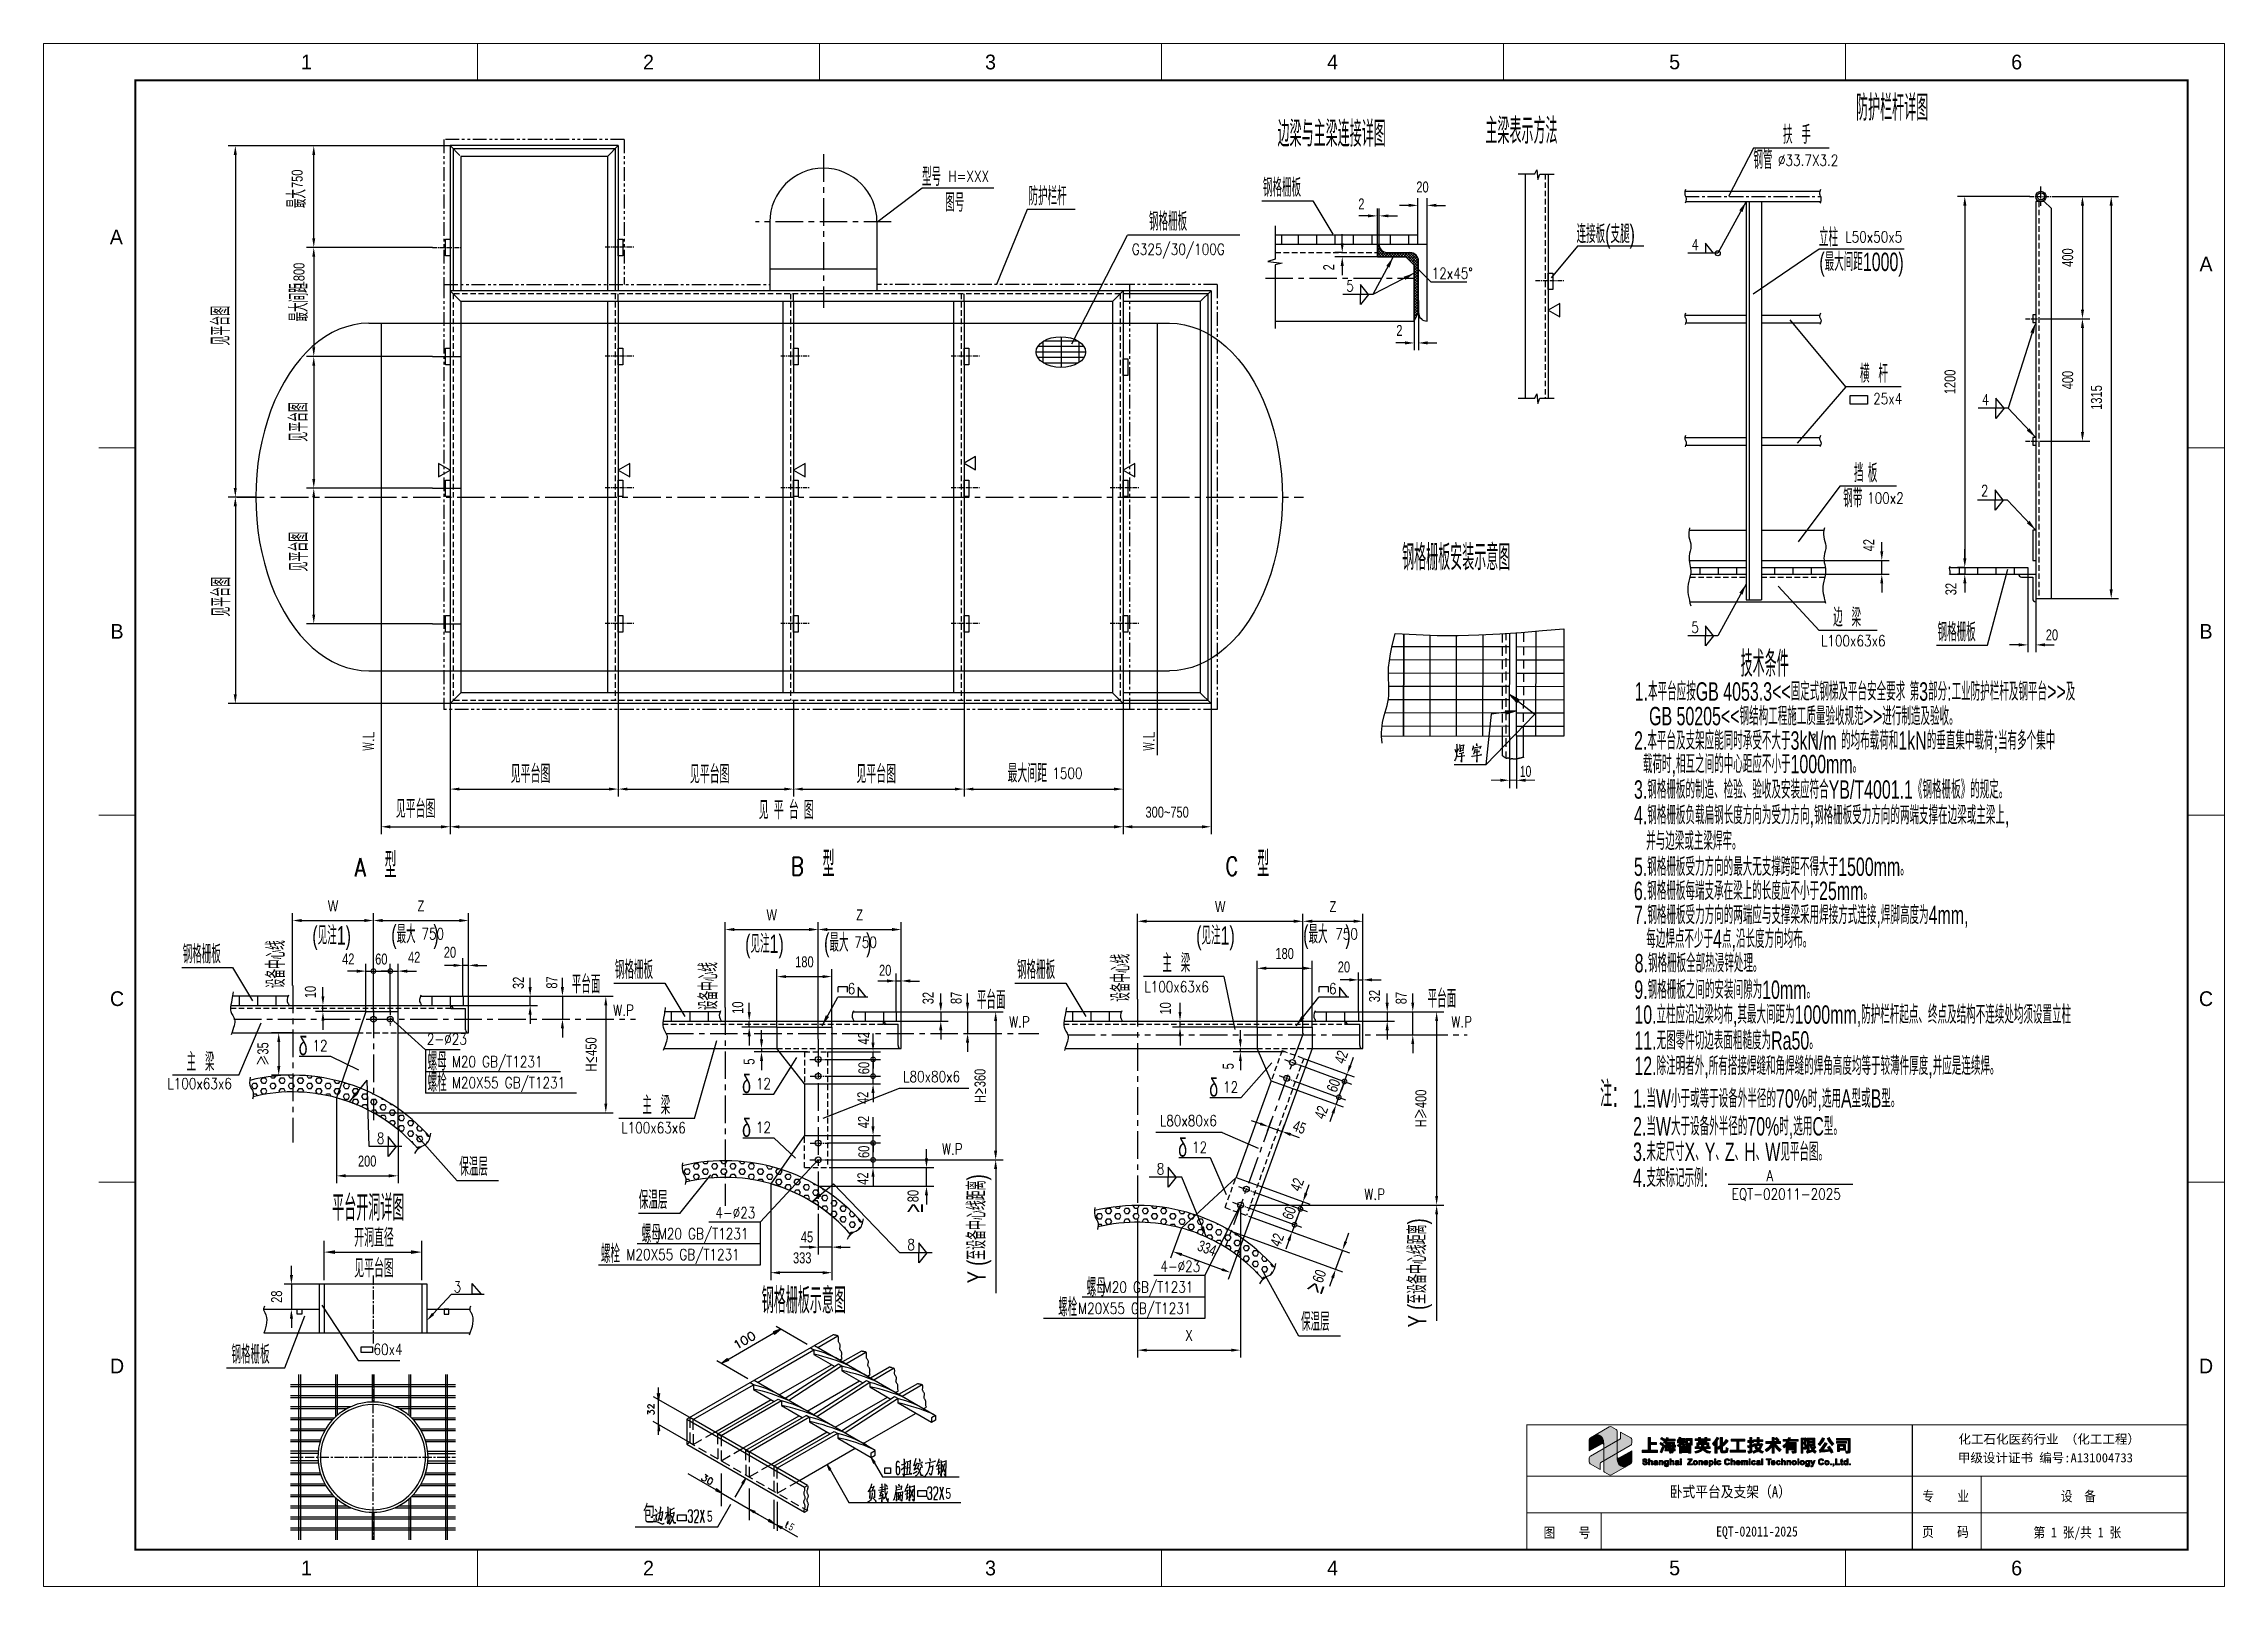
# Model space of a CAD drawing. Extents: x 148 to 221443, y -36682 to 6758.
# Drawn here: x 27967 to 39847, y -22217 to -13817 of the extents above; entities that cross this region are included whole.
import ezdxf
from ezdxf.enums import TextEntityAlignment as Align

# ---------------------------------------------------------------- set-up
doc = ezdxf.new("R2010")
doc.units = 0
doc.header["$LTSCALE"] = 10
doc.header["$MEASUREMENT"] = 0
for name, pattern in [('CENTERX2', [4, 2.5, -0.5, 0.5, -0.5]), ('HIDDENX2', [0.75, 0.5, -0.25]), ('PHANTOM', [2.5, 1.25, -0.25, 0.25, -0.25, 0.25, -0.25]), ('PHANTOM2', [31.75, 15.875, -3.175, 3.175, -3.175, 3.175, -3.175])]:
    doc.linetypes.add(name, pattern=pattern)
for name, color, linetype in [('2', 4, 'Continuous'), ('5', 2, 'PHANTOM2'), ('CENTER', 1, 'CENTERX2'), ('HIDDEN', 7, 'HIDDENX2'), ('PHANTOM', 7, 'PHANTOM'), ('RED', 7, 'Continuous'), ('TEXT', 7, 'Continuous'), ('WHITE', 7, 'Continuous'), ('图层 1', 7, 'Continuous')]:
    doc.layers.add(name, color=color, linetype=linetype)
doc.layers.add('2（细实线）', color=3, linetype='Continuous', lineweight=20)
doc.layers.add('图框层', color=7, linetype='Continuous', lineweight=15)
doc.styles.add('BIG', font='bsfb.shx', dxfattribs={"width": 0.7, "bigfont": 'bsf.shx'})
doc.styles.add('HZ', font='ROMS.SHX', dxfattribs={"width": 0.75, "bigfont": 'GBCBIG.SHX'})
doc.styles.get("Standard").update_dxf_attribs({"font": 'wison_e.shx', "width": 0.75, "bigfont": 'wison_c.shx'})
doc.styles.add('tkhz2', font='')
doc.styles.add('XW', font='ROMANS.shx', dxfattribs={"width": 0.85})
doc.styles.add('ZYEQ', font='bsfb.shx', dxfattribs={"width": 0.7, "bigfont": 'bsf.shx'})
doc.styles.add('公司名', font='simhei.ttf')
doc.styles.get('tkhz2').set_extended_font_data('SimSun')
doc.dimstyles.new('DIM1', dxfattribs={"dimscale": 20, "dimtxt": 3, "dimasz": 2.5, "dimexe": 2, "dimexo": 0, "dimgap": 1, "dimtad": 0, "dimdec": 0, "dimzin": 0, "dimdsep": 46, "dimtxsty": 'Standard', "dimcen": 2, "dimclrd": 3, "dimclre": 3, "dimclrt": 3, "dimadec": 0, "dimazin": 0, "dimtfac": 0.666667, "dimtdec": 0, "dimtofl": 0, "dimtmove": 2, "dimatfit": 1, "dimfxl": 2, "dimtvp": 1.333333, "dimtolj": 1, "dimtzin": 0, "dimarcsym": 0})
doc.dimstyles.new('S-1', dxfattribs={"dimtxt": 3, "dimasz": 2.5, "dimexe": 1.25, "dimexo": 0, "dimgap": 1, "dimtad": 1, "dimdec": 0, "dimdsep": 46, "dimtxsty": 'BIG', "dimcen": 0, "dimclrd": 3, "dimclre": 3, "dimclrt": 3, "dimadec": 0, "dimazin": 2, "dimtfac": 1, "dimtdec": 0, "dimtmove": 2, "dimatfit": 3, "dimfxl": 1.25, "dimarcsym": 1})
pattern_1 = [(45, (14117.092, -2825.042), (-7.3656956, 7.3656956), []), (135, (14117.092, -2825.042), (-7.3656956, -7.3656956), [])]

msp = doc.modelspace()

# ---------------------------------------------------------------- texts
at = {"color": 3, "linetype": 'Continuous', "style": 'XW', "width": 0.8}
for s, p in [('4', (36984.6781, -14912.1161)), ('12x45%%D', (35753.4005, -15067.3659)), ('5', (35104.8073, -15136.49)), ('4', (38566.7156, -15756.1388)), ('2', (38562.0985, -16251.333)), ('5', (36984.6781, -16994.9953)), ('6', (32388.5654, -18962.6459)), ('6', (35010.7899, -18962.6459)), ('8', (29823.7394, -19777.0716)), ('8', (34072.6724, -19944.0203)), ('8', (32713.5463, -20356.1397))]:
    msp.add_text(s, height=60, dxfattribs=at).set_placement(p, align=Align.MIDDLE_RIGHT)
at = {"color": 3, "linetype": 'Continuous'}
for s, height, style, width, p in [('L100x63x6', 60, 'XW', 0.8, (37649.6853, -17098.6276)), ('2.本平台及支架应能同时承受不大于3kN/m 的均布载荷和1kN的垂直集中载荷;当有多个集中', 100, 'HZ', 0.65, (36631.5416, -17661.7721)), ('  载荷时,相互之间的中心距应不小于1000mm。', 100, 'HZ', 0.65, (36631.5416, -17789.566)), ('W.P', 60, 'XW', 0.8, (31069.8041, -19109.8964)), ('W.P', 60, 'XW', 0.8, (33226.802, -19173.4801)), ('W.P', 60, 'XW', 0.8, (35636.0618, -19173.4801)), ('L100x63x6', 60, 'XW', 0.8, (28641.2371, -19509.647)), ('L80x80x6', 60, 'XW', 0.8, (32649.4992, -19471.5099)), ('L80x80x6', 60, 'XW', 0.8, (34048.2673, -19711.4421)), ('W.P', 60, 'XW', 0.8, (32861.3495, -19866.347)), ('W.P', 60, 'XW', 0.8, (35162.2698, -20112.4098)), ('4-%%c23', 60, 'XW', 0.8, (31626.5605, -20213.2103)), ('M20 GB/T1231', 60, 'XW', 0.8, (31313.151, -20327.1559)), ('M20X55 GB/T1231', 60, 'XW', 0.8, (31142.2973, -20440.2523)), ('M20 GB/T1231', 60, 'XW', 0.8, (33737.1044, -20617.9442)), ('4-%%c23', 60, 'XW', 0.8, (34050.5139, -20503.9987)), ('M20X55 GB/T1231', 60, 'XW', 0.8, (33602.5869, -20733.8358))]:
    msp.add_text(s, height=height, dxfattribs=dict(at, style=style, width=width)).set_placement(p)
at = {"color": 3}
for s, height, style, width, p in [('技术条件', 139.99999, 'HZ', 0.65, (37212.0844, -17264.4989)), ('1500', 60, 'XW', 0.8, (33462.3191, -17820.0478)), ('(见注1)', 100, 'HZ', 0.65, (29431.3764, -18722.3592)), ('(最大    )', 100, 'HZ', 0.65, (29861.2579, -18716.3718)), ('750', 60, 'XW', 0.8, (30025.5316, -18694.1615)), ('(见注1)', 100, 'HZ', 0.65, (34246.1796, -18723.0024)), ('(最大    )', 100, 'HZ', 0.65, (34828.9518, -18717.0151)), ('750', 60, 'XW', 0.8, (35003.7201, -18694.8048)), ('(见注1)', 100, 'HZ', 0.65, (31789.2144, -18768.0974)), ('(最大    )', 100, 'HZ', 0.65, (32219.0959, -18762.11)), ('750', 60, 'XW', 0.8, (32383.3696, -18739.8998)), ('平台面', 100, 'HZ', 0.65, (30844.5504, -18988.261)), ('平台面', 100, 'HZ', 0.65, (33051.393, -19073.5296)), ('平台面', 100, 'HZ', 0.65, (35506.6619, -19066.7141)), ('12', 60, 'XW', 0.8, (29431.8517, -19303.3174)), ('注:', 139.99999, 'HZ', 0.65, (36446.6134, -19606.3715)), ('12', 60, 'XW', 0.8, (34223.2804, -19855.9832)), ('   3', 59.25333, 'XW', 0.8, (30095.323, -20616.2153))]:
    msp.add_text(s, height=height, dxfattribs=dict(at, style=style, width=width)).set_placement(p)
for s, height, rotation, style, width, p in [('W.L', 60, 90, 'XW', 0.8, (29766.5938, -17668.9827)), ('W.L', 60, 90, 'XW', 0.8, (34017.5359, -17668.9827)), ('设备中心线', 100, 90, 'HZ', 0.65, (29282.7037, -18959.2928)), ('设备中心线', 100, 90, 'HZ', 0.65, (31638.8309, -19078.5477)), ('设备中心线', 100, 90, 'HZ', 0.65, (33884.9121, -19033.4527)), ('≥', 100, 90, 'HZ', 0.65, (32757.9672, -20182.3721)), ('≥', 100, 70, 'HZ', 0.65, (34929.4279, -20628.6233))]:
    msp.add_text(s, height=height, rotation=rotation, dxfattribs=dict(at, style=style, width=width)).set_placement(p)
at = {"color": 3, "insert": (29767.366, -20401.9294), "char_height": 100, "attachment_point": 5, "style": 'HZ'}
msp.add_mtext('开洞直径\\P见平台图', dxfattribs=at)
at = {"layer": '2', "color": 3, "linetype": 'Continuous'}
for s, height, style, width, p in [('防护栏杆详图', 140, 'HZ', 0.65, (37840.6832, -14236.0682)), ('边梁与主梁连接详图', 140, 'HZ', 0.65, (34689.2397, -14378.6392)), (' 主梁表示方法', 140, 'HZ', 0.65, (35787.9202, -14362.6832)), ('扶  手', 100, 'HZ', 0.65, (37442.717, -14362.8495)), ('型号', 100, 'HZ', 0.65, (32752.7444, -14591.9413)), ('钢管', 100, 'HZ', 0.65, (37281.4433, -14499.2198)), ('%%C33.7X3.2', 60, 'XW', 0.8, (37415.2611, -14482.1013)), ('H=XXX', 60, 'XW', 0.8, (32895.8945, -14568.9679)), ('防护栏杆', 100, 'HZ', 0.65, (33332.6428, -14697.2149)), ('钢格栅板', 100, 'HZ', 0.65, (34609.6426, -14650.9577)), ('图号', 100, 'HZ', 0.65, (32879.1931, -14732.4597)), ('钢格栅板', 100, 'HZ', 0.65, (33988.8458, -14835.7906)), ('连接板(支腿)', 100, 'HZ', 0.65, (36318.1611, -14903.3366)), ('立柱', 100, 'HZ', 0.65, (37638.9085, -14922.51)), ('L50x50x5', 60, 'XW', 0.8, (37782.0587, -14899.5366)), ('G325/30/100G', 60, 'XW', 0.8, (33895.7284, -14966.7574)), ('(最大间距1000)', 100, 'HZ', 0.65, (37640.9523, -15055.2583)), ('横  杆', 100, 'HZ', 0.65, (37862.3228, -15664.1226)), ('25x4', 60, 'XW', 0.8, (37934.3962, -15780.0707)), ('挡 板', 100, 'HZ', 0.65, (37828.855, -16205.3023)), ('钢带', 100, 'HZ', 0.65, (37770.9051, -16342.3108)), ('100x2', 60, 'XW', 0.8, (37900.9284, -16321.2503)), ('钢格栅板安装示意图', 140, 'HZ', 0.65, (35367.875, -16684.3275)), ('边  梁', 100, 'HZ', 0.65, (37716.1264, -16991.1543)), ('1.本平台应按GB 4053.3<<固定式钢梯及平台安全要求 第3部分:工业防护栏杆及钢平台>>及', 100, 'HZ', 0.65, (36635.1849, -17394.6111)), ('GB 50205<<钢结构工程施工质量验收规范>>进行制造及验收。', 100, 'HZ', 0.65, (36713.2806, -17528.6537)), ('3.钢格栅板的制造、检验、验收及安装应符合YB/T4001.1《钢格栅板》的规定。', 100, 'HZ', 0.65, (36631.18, -17928.3648)), ('4.钢格栅板负载扁钢长度方向为受力方向,钢格栅板受力方向的两端支撑在边梁或主梁上,', 100, 'HZ', 0.65, (36631.18, -18067.7676)), ('并与边梁或主梁焊牢。', 100, 'HZ', 0.65, (36697.3483, -18208.3577)), ('型', 140, 'HZ', 0.65, (29824.5568, -18361.0466)), ('型', 140, 'HZ', 0.65, (32210.4759, -18354.4431)), ('型', 140, 'HZ', 0.65, (34578.532, -18354.4431)), ('5.钢格栅板受力方向的最大无支撑跨距不得大于1500mm。', 100, 'HZ', 0.65, (36630.8901, -18348.8885)), ('6.钢格栅板每端支承在梁上的长度应不小于25mm。', 100, 'HZ', 0.65, (36630.8658, -18480.0801)), ('7.钢格栅板受力方向的两端应与支撑梁采用焊接方式连接,焊脚高度为4mm,', 100, 'HZ', 0.65, (36631.3169, -18611.4976)), ('每边焊点不少于4点,沿长度方向均布。', 100, 'HZ', 0.65, (36698.0139, -18741.4045)), ('钢格栅板', 100, 'HZ', 0.65, (28724.9507, -18824.7925)), ('主  梁', 100, 'HZ', 0.65, (34061.9422, -18873.5334)), ('8.钢格栅板全部热浸锌处理。', 100, 'HZ', 0.65, (36634.6846, -18873.7656)), ('钢格栅板', 100, 'HZ', 0.65, (31079.357, -18910.0611)), ('钢格栅板', 100, 'HZ', 0.65, (33269.9217, -18910.0611)), ('L100x63x6', 60, 'XW', 0.8, (33963.4792, -18982.4974)), ('9.钢格栅板之间的安装间隙为10mm。', 100, 'HZ', 0.65, (36632.9976, -19018.4229)), ('10.立柱应沿边梁均布,其最大间距为1000mm,防护栏杆起点、终点及结构不连续处均须设置立柱', 100, 'HZ', 0.65, (36633.3379, -19153.6688)), ('δ', 100, 'HZ', 0.65, (29356.7905, -19324.6565)), ('2-%%c23', 60, 'XW', 0.8, (30055.0518, -19267.3752)), ('11.无图零件切边表面粗糙度为Ra50。', 100, 'HZ', 0.65, (36633.3379, -19294.5003)), ('主  梁', 100, 'HZ', 0.65, (28746.0764, -19411.4907)), ('螺母', 100, 'HZ', 0.65, (30059.1893, -19408.7319)), ('M20 GB/T1231', 60, 'XW', 0.8, (30191.4002, -19390.4964)), ('12.除注明者外,所有搭接焊缝和角焊缝的焊角高度均等于较薄件厚度,并应是连续焊。', 100, 'HZ', 0.65, (36633.3379, -19432.9506)), ('螺栓', 100, 'HZ', 0.65, (30059.1893, -19523.5582)), ('M20X55 GB/T1231', 60, 'XW', 0.8, (30191.43, -19504.88)), ('δ', 100, 'HZ', 0.65, (31772.4465, -19530.9918)), ('12', 60, 'XW', 0.8, (31847.5077, -19509.6528)), ('δ', 100, 'HZ', 0.65, (34317.5049, -19550.2723)), ('12', 60, 'XW', 0.8, (34392.5661, -19528.9333)), ('主  梁', 100, 'HZ', 0.65, (31228.9736, -19647.4456)), ('1.当W小于或等于设备外半径的70%%%时,选用A型或B型。', 100, 'HZ', 0.65, (36626.1611, -19610.7038)), ('L100x63x6', 60, 'XW', 0.8, (31113.8936, -19750.2603)), ('δ', 100, 'HZ', 0.65, (31772.4465, -19769.7664)), ('12', 60, 'XW', 0.8, (31847.5077, -19748.4274)), ('2.当W大于设备外半径的70%%%时,选用C型。', 100, 'HZ', 0.65, (36626.1611, -19762.2195)), ('δ', 100, 'HZ', 0.65, (34148.2192, -19877.3222)), ('3.未定尺寸X、Y、Z、H、W见平台图。', 100, 'HZ', 0.65, (36626.1611, -19900.773)), ('保温层', 100, 'HZ', 0.65, (30231.7038, -19981.8703)), ('4.支架标记示例:', 100, 'HZ', 0.65, (36626.1611, -20042.4255)), ('保温层', 100, 'HZ', 0.65, (31209.5103, -20163.0844)), ('EQT-02011-2025', 60, 'XW', 0.8, (37163.393, -20111.3325)), ('螺母', 100, 'HZ', 0.65, (31225.8882, -20347.728)), ('螺栓', 100, 'HZ', 0.65, (31003.1536, -20456.3099)), ('螺母', 100, 'HZ', 0.65, (33649.8416, -20638.5163)), ('钢格栅板示意图', 140, 'HZ', 0.65, (31879.4063, -20731.2188)), ('螺栓', 100, 'HZ', 0.65, (33494.1892, -20747.0982)), ('保温层', 100, 'HZ', 0.65, (34817.3447, -20826.3771)), ('钢格栅板', 100, 'HZ', 0.65, (28990.745, -21004.606)), ('60x4', 60, 'XW', 0.8, (29764.3026, -20956.813))]:
    msp.add_text(s, height=height, dxfattribs=dict(at, style=style, width=width)).set_placement(p)
at = {"layer": '2', "color": 3, "linetype": 'Continuous', "style": 'HZ', "width": 0.65}
for s, p in [('最大', (29396.9178, -14712.9129)), ('最大间距', (29408.3658, -15330.3394))]:
    msp.add_text(s, height=100, rotation=90, dxfattribs=at).set_placement(p)
at = {"layer": '2', "color": 3, "linetype": 'Continuous', "style": 'XW', "width": 0.8}
for s, p in [('A', (29722.7077, -18302.6311)), ('B', (32108.6269, -18296.0276)), ('C', (34476.683, -18296.0276))]:
    msp.add_text(s, height=100, dxfattribs=at).set_placement(p, align=Align.MIDDLE_RIGHT)
at = {"layer": '2', "color": 3, "linetype": 'Continuous', "style": 'HZ', "width": 0.65}
msp.add_text('平台开洞详图', height=140, dxfattribs=at).set_placement((29736.0769, -20148.9855), align=Align.MIDDLE)
at = {"layer": 'TEXT', "color": 3, "linetype": 'Continuous', "style": 'XW', "width": 0.8}
msp.add_text('2', height=30, dxfattribs=at).set_placement((37600.29, -17607.1828))
at = {"layer": 'TEXT', "linetype": 'Continuous', "style": 'XW', "width": 0.8}
msp.add_text('A', height=60, dxfattribs=at).set_placement((37352.7958, -20010.9839))
at = {"layer": '图框层', "ltscale": 10, "style": '公司名'}
for s, p in [('化工石化医药行业 （化工工程）', (38398.6248, -21440.4542)), ('甲级设计证书 编号:A131004733', (38395.5793, -21541.9312))]:
    msp.add_text(s, height=50, dxfattribs=at).set_placement(p)
at = {"layer": '图框层', "style": 'tkhz2', "width": 0.85}
for s, p in [('专    业', (38329.2007, -21753.4647)), ('设  备', (39051.9061, -21753.4647)), ('图    号', (36266.0336, -21952.0935)), ('EQT-02011-2025', (37301.1464, -21945.6384)), ('页    码', (38327.7617, -21947.9816)), ('第 1 张/共 1 张', (39046.0263, -21950.9234))]:
    msp.add_text(s, height=55, dxfattribs=at).set_placement(p, align=Align.CENTER)
msp.add_attdef('卧式平台及支架（A）', text='', height=60, dxfattribs=at).set_placement((37155.8275, -21731.7599), align=Align.CENTER)

# ---------------------------------------------------------------- blocks, each defined once
blk = doc.blocks.new('*D919')
at = {"color": 3, "lineweight": -2}
for p, q in [((38915, -14649), (39271, -14649)), ((39231, -14699), (39231, -16789)), ((38903, -16839), (39271, -16839))]:
    blk.add_line(p, q, dxfattribs=at)
at = {"color": 3}
for points in [[(39239, -14699), (39222, -14699), (39231, -14649)], [(39222, -16789), (39239, -16789), (39231, -16839)]]:
    blk.add_solid(points, dxfattribs=at)
at = {"layer": 'Defpoints', "color": 0}
for p in [(38915, -14649), (38903, -16839), (39231, -16839)]:
    blk.add_point(p, dxfattribs=at)
at = {"color": 3, "insert": (39151, -15744), "char_height": 60, "attachment_point": 5, "rotation": 90}
blk.add_mtext('\\A1;1315', dxfattribs=at)
blk = doc.blocks.new('*D920')
at = {"color": 3, "lineweight": -2}
for p, q in [((38915, -14649), (39114, -14649)), ((39074, -14699), (39074, -15265)), ((38858, -15315), (39114, -15315))]:
    blk.add_line(p, q, dxfattribs=at)
at = {"color": 3}
for points in [[(39083, -14699), (39066, -14699), (39074, -14649)], [(39066, -15265), (39083, -15265), (39074, -15315)]]:
    blk.add_solid(points, dxfattribs=at)
at = {"layer": 'Defpoints', "color": 0}
for p in [(38915, -14649), (38858, -15315), (39074, -15315)]:
    blk.add_point(p, dxfattribs=at)
at = {"color": 3, "insert": (38994, -14982), "char_height": 60, "attachment_point": 5, "rotation": 90}
blk.add_mtext('\\A1;400', dxfattribs=at)
blk = doc.blocks.new('*D921')
at = {"color": 3, "lineweight": -2}
for p, q in [((38858, -15315), (39114, -15315)), ((39074, -15365), (39074, -15932)), ((38858, -15982), (39114, -15982))]:
    blk.add_line(p, q, dxfattribs=at)
at = {"color": 3}
for points in [[(39083, -15365), (39066, -15365), (39074, -15315)], [(39066, -15932), (39083, -15932), (39074, -15982)]]:
    blk.add_solid(points, dxfattribs=at)
at = {"layer": 'Defpoints', "color": 0}
for p in [(38858, -15315), (38858, -15982), (39074, -15982)]:
    blk.add_point(p, dxfattribs=at)
at = {"color": 3, "insert": (38994, -15649), "char_height": 60, "attachment_point": 5, "rotation": 90}
blk.add_mtext('\\A1;400', dxfattribs=at)
blk = doc.blocks.new('*D922')
at = {"color": 3, "lineweight": -2}
for p, q in [((38787, -14649), (38393, -14649)), ((38433, -14699), (38433, -16619)), ((38433, -16669), (38393, -16669))]:
    blk.add_line(p, q, dxfattribs=at)
at = {"color": 3}
for points in [[(38442, -14699), (38425, -14699), (38433, -14649)], [(38425, -16619), (38442, -16619), (38433, -16669)]]:
    blk.add_solid(points, dxfattribs=at)
at = {"layer": 'Defpoints', "color": 0}
for p in [(38787, -14649), (38433, -16669), (38433, -16669)]:
    blk.add_point(p, dxfattribs=at)
at = {"color": 3, "insert": (38353, -15659), "char_height": 60, "attachment_point": 5, "rotation": 90}
blk.add_mtext('\\A1;1200', dxfattribs=at)
blk = doc.blocks.new('*D923')
at = {"color": 3, "lineweight": -2}
for p, q in [((37981, -16582), (37981, -16532)), ((37670, -16632), (38021, -16632)), ((37675, -16706), (38021, -16706)), ((37981, -16756), (37981, -16806))]:
    blk.add_line(p, q, dxfattribs=at)
at = {"color": 3}
for points in [[(37973, -16582), (37989, -16582), (37981, -16632)], [(37989, -16756), (37973, -16756), (37981, -16706)]]:
    blk.add_solid(points, dxfattribs=at)
at = {"layer": 'Defpoints', "color": 0}
for p in [(37670, -16632), (37675, -16706), (37981, -16706)]:
    blk.add_point(p, dxfattribs=at)
at = {"color": 3, "insert": (37910, -16548), "char_height": 60, "attachment_point": 5, "rotation": 90}
blk.add_mtext('\\A1;42', dxfattribs=at)
blk = doc.blocks.new('*D924')
at = {"color": 3, "lineweight": -2}
for p, q in [((29124, -16286), (28972, -16286)), ((29012, -16336), (29012, -17360)), ((30182, -17410), (28972, -17410))]:
    blk.add_line(p, q, dxfattribs=at)
at = {"color": 3}
for points in [[(29020, -16336), (29003, -16336), (29012, -16286)], [(29003, -17360), (29020, -17360), (29012, -17410)]]:
    blk.add_solid(points, dxfattribs=at)
at = {"layer": 'Defpoints', "color": 0}
for p in [(29124, -16286), (29012, -17410), (30182, -17410)]:
    blk.add_point(p, dxfattribs=at)
at = {"color": 3, "insert": (28934, -16829), "char_height": 100, "attachment_point": 5, "rotation": 90, "style": 'HZ'}
blk.add_mtext('\\A1;见平台图', dxfattribs=at)
blk = doc.blocks.new('*D925')
at = {"color": 3, "lineweight": -2}
for p, q in [((30182, -14373), (28972, -14373)), ((29012, -14423), (29012, -16236)), ((29020, -16286), (28972, -16286))]:
    blk.add_line(p, q, dxfattribs=at)
at = {"color": 3}
for points in [[(29020, -14423), (29003, -14423), (29012, -14373)], [(29003, -16236), (29020, -16236), (29012, -16286)]]:
    blk.add_solid(points, dxfattribs=at)
at = {"layer": 'Defpoints', "color": 0}
for p in [(30182, -14373), (29012, -16286), (29020, -16286)]:
    blk.add_point(p, dxfattribs=at)
at = {"color": 3, "insert": (28932, -15353), "char_height": 100, "attachment_point": 5, "rotation": 90, "style": 'HZ'}
blk.add_mtext('\\A1;见平台图', dxfattribs=at)
blk = doc.blocks.new('*D926')
at = {"color": 3, "lineweight": -2}
for p, q in [((30086, -14927), (29399, -14927)), ((29439, -14977), (29439, -15471)), ((30086, -15521), (29399, -15521))]:
    blk.add_line(p, q, dxfattribs=at)
at = {"color": 3}
for points in [[(29447, -14977), (29431, -14977), (29439, -14927)], [(29431, -15471), (29447, -15471), (29439, -15521)]]:
    blk.add_solid(points, dxfattribs=at)
at = {"layer": 'Defpoints', "color": 0}
for p in [(30086, -14927), (29439, -15521), (30086, -15521)]:
    blk.add_point(p, dxfattribs=at)
at = {"color": 3, "insert": (29359, -15077), "char_height": 60, "attachment_point": 5, "rotation": 90}
blk.add_mtext('\\A1;1800', dxfattribs=at)
blk = doc.blocks.new('*D927')
at = {"color": 3, "lineweight": -2}
for p, q in [((30182, -14373), (29399, -14373)), ((29439, -14877), (29439, -14423)), ((30086, -14927), (29399, -14927))]:
    blk.add_line(p, q, dxfattribs=at)
at = {"color": 3}
for points in [[(29447, -14423), (29431, -14423), (29439, -14373)], [(29431, -14877), (29447, -14877), (29439, -14927)]]:
    blk.add_solid(points, dxfattribs=at)
at = {"layer": 'Defpoints', "color": 0}
for p in [(29439, -14373), (30182, -14373), (30086, -14927)]:
    blk.add_point(p, dxfattribs=at)
at = {"color": 3, "insert": (29349, -14553), "char_height": 60, "attachment_point": 5, "rotation": 90}
blk.add_mtext('\\A1;750', dxfattribs=at)
blk = doc.blocks.new('*D928')
at = {"color": 3, "lineweight": -2}
for p, q in [((30182, -17410), (30182, -17916)), ((31098, -17393), (31098, -17916)), ((30232, -17876), (31048, -17876))]:
    blk.add_line(p, q, dxfattribs=at)
at = {"color": 3}
for points in [[(30232, -17868), (30232, -17884), (30182, -17876)], [(31048, -17884), (31048, -17868), (31098, -17876)]]:
    blk.add_solid(points, dxfattribs=at)
at = {"layer": 'Defpoints', "color": 0}
for p in [(30182, -17410), (31098, -17393), (31098, -17876)]:
    blk.add_point(p, dxfattribs=at)
at = {"color": 3, "insert": (30620, -17793), "char_height": 100, "attachment_point": 5, "style": 'HZ'}
blk.add_mtext('\\A1;见平台图', dxfattribs=at)
blk = doc.blocks.new('*D929')
at = {"color": 3, "lineweight": -2}
for p, q in [((31098, -17393), (31098, -17916)), ((32053, -17393), (32053, -17916)), ((31148, -17876), (32003, -17876))]:
    blk.add_line(p, q, dxfattribs=at)
at = {"color": 3}
for points in [[(31148, -17868), (31148, -17884), (31098, -17876)], [(32003, -17884), (32003, -17868), (32053, -17876)]]:
    blk.add_solid(points, dxfattribs=at)
at = {"layer": 'Defpoints', "color": 0}
for p in [(31098, -17393), (32053, -17393), (32053, -17876)]:
    blk.add_point(p, dxfattribs=at)
at = {"color": 3, "insert": (31596, -17795), "char_height": 100, "attachment_point": 5, "style": 'HZ'}
blk.add_mtext('\\A1;见平台图', dxfattribs=at)
blk = doc.blocks.new('*D930')
at = {"color": 3, "lineweight": -2}
for p, q in [((32053, -17393), (32053, -17916)), ((32982, -17393), (32982, -17916)), ((32103, -17876), (32932, -17876))]:
    blk.add_line(p, q, dxfattribs=at)
at = {"color": 3}
for points in [[(32103, -17868), (32103, -17884), (32053, -17876)], [(32932, -17884), (32932, -17868), (32982, -17876)]]:
    blk.add_solid(points, dxfattribs=at)
at = {"layer": 'Defpoints', "color": 0}
for p in [(32053, -17393), (32982, -17393), (32982, -17876)]:
    blk.add_point(p, dxfattribs=at)
at = {"color": 3, "insert": (32503, -17794), "char_height": 100, "attachment_point": 5, "style": 'HZ'}
blk.add_mtext('\\A1;见平台图', dxfattribs=at)
blk = doc.blocks.new('*D931')
at = {"color": 3, "lineweight": -2}
for p, q in [((32982, -17393), (32982, -17916)), ((33849, -17410), (33849, -17916)), ((33032, -17876), (33799, -17876))]:
    blk.add_line(p, q, dxfattribs=at)
at = {"color": 3}
for points in [[(33032, -17868), (33032, -17884), (32982, -17876)], [(33799, -17884), (33799, -17868), (33849, -17876)]]:
    blk.add_solid(points, dxfattribs=at)
at = {"layer": 'Defpoints', "color": 0}
for p in [(32982, -17393), (33849, -17410), (33849, -17876)]:
    blk.add_point(p, dxfattribs=at)
at = {"color": 3, "insert": (33326, -17790), "char_height": 100, "attachment_point": 5, "style": 'HZ'}
blk.add_mtext('\\A1;最大间距', dxfattribs=at)
blk = doc.blocks.new('*D932')
at = {"color": 3, "lineweight": -2}
for p, q in [((30182, -17410), (30182, -18121)), ((33849, -17410), (33849, -18121)), ((30232, -18081), (33799, -18081))]:
    blk.add_line(p, q, dxfattribs=at)
at = {"color": 3}
for points in [[(30232, -18073), (30232, -18090), (30182, -18081)], [(33799, -18090), (33799, -18073), (33849, -18081)]]:
    blk.add_solid(points, dxfattribs=at)
at = {"layer": 'Defpoints', "color": 0}
for p in [(30182, -17410), (33849, -17410), (33849, -18081)]:
    blk.add_point(p, dxfattribs=at)
at = {"color": 3, "insert": (32013, -17990), "char_height": 100, "attachment_point": 5, "style": 'HZ'}
blk.add_mtext('\\A1;见 平 台 图', dxfattribs=at)
blk = doc.blocks.new('*D933')
at = {"color": 3, "lineweight": -2}
for p, q in [((33849, -17410), (33849, -18121)), ((34327, -17410), (34327, -18121)), ((33899, -18081), (34277, -18081))]:
    blk.add_line(p, q, dxfattribs=at)
at = {"color": 3}
for points in [[(33899, -18073), (33899, -18090), (33849, -18081)], [(34277, -18090), (34277, -18073), (34327, -18081)]]:
    blk.add_solid(points, dxfattribs=at)
at = {"layer": 'Defpoints', "color": 0}
for p in [(33849, -17410), (34327, -17410), (34327, -18081)]:
    blk.add_point(p, dxfattribs=at)
at = {"color": 3, "insert": (34088, -18002), "char_height": 60, "attachment_point": 5}
blk.add_mtext('\\A1;300~750', dxfattribs=at)
blk = doc.blocks.new('*D934')
at = {"color": 3, "lineweight": -2}
for p, q in [((30182, -17410), (30182, -18121)), ((29806, -17682), (29806, -18121)), ((29856, -18081), (30132, -18081))]:
    blk.add_line(p, q, dxfattribs=at)
at = {"color": 3}
for points in [[(29856, -18073), (29856, -18090), (29806, -18081)], [(30132, -18090), (30132, -18073), (30182, -18081)]]:
    blk.add_solid(points, dxfattribs=at)
at = {"layer": 'Defpoints', "color": 0}
for p in [(30182, -17410), (29806, -17682), (30182, -18081)]:
    blk.add_point(p, dxfattribs=at)
at = {"color": 3, "insert": (29994, -17983), "char_height": 100, "attachment_point": 5, "style": 'HZ'}
blk.add_mtext('\\A1;见平台图', dxfattribs=at)
blk = doc.blocks.new('*D935')
at = {"color": 3, "lineweight": -2}
for p, q in [((29489, -19004), (29489, -18954)), ((29449, -19054), (29529, -19054)), ((29723, -19087), (29449, -19087)), ((29489, -19137), (29489, -19187))]:
    blk.add_line(p, q, dxfattribs=at)
at = {"color": 3}
for points in [[(29481, -19004), (29497, -19004), (29489, -19054)], [(29497, -19137), (29481, -19137), (29489, -19087)]]:
    blk.add_solid(points, dxfattribs=at)
at = {"layer": 'Defpoints', "color": 0}
for p in [(29449, -19054), (29489, -19054), (29723, -19087)]:
    blk.add_point(p, dxfattribs=at)
at = {"color": 3, "insert": (29421, -18981), "char_height": 60, "attachment_point": 5, "rotation": 90}
blk.add_mtext('\\A1;10', dxfattribs=at)
blk = doc.blocks.new('_DotSmall')
at = {"layer": 'WHITE', "color": 0, "const_width": 0.5}
blk.add_lwpolyline([(-0.0625, 0, 1), (0.0625, 0, 1)], format="xyb", close=True, dxfattribs=at)
blk = doc.blocks.new('*D936')
at = {"layer": '2', "color": 3, "linetype": 'Continuous', "lineweight": -2}
for p, q in [((29673, -18867), (29623, -18867)), ((29723, -19087), (29723, -18827)), ((29764, -19087), (29764, -18827)), ((29764, -18867), (29814, -18867))]:
    blk.add_line(p, q, dxfattribs=at)
at = {"layer": '2', "color": 3}
blk.add_solid([(29673, -18876), (29673, -18859), (29723, -18867)], dxfattribs=at)
at = {"layer": 'Defpoints', "color": 0}
for p in [(29764, -18867), (29723, -19087), (29764, -19087)]:
    blk.add_point(p, dxfattribs=at)
at = {"layer": '2', "color": 3, "lineweight": -2, "xscale": 50, "yscale": 50, "zscale": 50, "rotation": 180}
blk.add_blockref('_DotSmall', (29764, -18867), dxfattribs=at)
at = {"layer": '2', "color": 3, "insert": (29627, -18801), "char_height": 60, "attachment_point": 5}
blk.add_mtext('\\A1;42', dxfattribs=at)
blk = doc.blocks.new('*D937')
at = {"color": 3, "lineweight": -2}
for p, q in [((29764, -19082), (29764, -18827)), ((29856, -19082), (29856, -18827))]:
    blk.add_line(p, q, dxfattribs=at)
at = {"layer": 'Defpoints', "color": 0}
for p in [(29856, -18867), (29764, -19082), (29856, -19082)]:
    blk.add_point(p, dxfattribs=at)
at = {"color": 3, "insert": (29807, -18802), "char_height": 60, "attachment_point": 5}
blk.add_mtext('\\A1;60', dxfattribs=at)
blk = doc.blocks.new('_None')
blk = doc.blocks.new('*D938')
at = {"color": 3, "lineweight": -2}
for p, q in [((29856, -18867), (29806, -18867)), ((29856, -19087), (29856, -18827)), ((29898, -19087), (29898, -18827)), ((29948, -18867), (29998, -18867))]:
    blk.add_line(p, q, dxfattribs=at)
at = {"color": 3}
blk.add_solid([(29948, -18859), (29948, -18876), (29898, -18867)], dxfattribs=at)
at = {"layer": 'Defpoints', "color": 0}
for p in [(29898, -18867), (29856, -19087), (29898, -19087)]:
    blk.add_point(p, dxfattribs=at)
at = {"color": 3, "lineweight": -2, "xscale": 50, "yscale": 50, "zscale": 50}
blk.add_blockref('_DotSmall', (29856, -18867), dxfattribs=at)
at = {"color": 3, "insert": (29986, -18792), "char_height": 60, "attachment_point": 5}
blk.add_mtext('\\A1;42', dxfattribs=at)
blk = doc.blocks.new('*D939')
at = {"color": 3, "lineweight": -2}
for p, q in [((29324, -18945), (29324, -18552)), ((29374, -18592), (29714, -18592)), ((29764, -19082), (29764, -18552))]:
    blk.add_line(p, q, dxfattribs=at)
at = {"color": 3}
for points in [[(29374, -18583), (29374, -18600), (29324, -18592)], [(29714, -18600), (29714, -18583), (29764, -18592)]]:
    blk.add_solid(points, dxfattribs=at)
at = {"layer": 'Defpoints', "color": 0}
for p in [(29764, -18592), (29324, -18945), (29764, -19082)]:
    blk.add_point(p, dxfattribs=at)
at = {"color": 3, "insert": (29544, -18512), "char_height": 60, "attachment_point": 5}
blk.add_mtext('\\A1;W', dxfattribs=at)
blk = doc.blocks.new('*D940')
at = {"layer": '2', "color": 3, "linetype": 'Continuous', "lineweight": -2}
for p, q in [((29764, -19082), (29764, -18552)), ((29814, -18592), (30232, -18592)), ((30282, -19054), (30282, -18552))]:
    blk.add_line(p, q, dxfattribs=at)
at = {"layer": '2', "color": 3}
for points in [[(29814, -18583), (29814, -18600), (29764, -18592)], [(30232, -18600), (30232, -18583), (30282, -18592)]]:
    blk.add_solid(points, dxfattribs=at)
at = {"layer": 'Defpoints', "color": 0}
for p in [(30282, -18592), (29764, -19082), (30282, -19054)]:
    blk.add_point(p, dxfattribs=at)
at = {"layer": '2', "color": 3, "insert": (30023, -18512), "char_height": 60, "attachment_point": 5}
blk.add_mtext('\\A1;Z', dxfattribs=at)
blk = doc.blocks.new('*D941')
at = {"color": 3, "lineweight": -2}
for p, q in [((30252, -19004), (30834, -19004)), ((30794, -18954), (30794, -18904)), ((30794, -19129), (30834, -19129)), ((30794, -19179), (30794, -19229))]:
    blk.add_line(p, q, dxfattribs=at)
at = {"color": 3}
for points in [[(30785, -18954), (30802, -18954), (30794, -19004)], [(30802, -19179), (30785, -19179), (30794, -19129)]]:
    blk.add_solid(points, dxfattribs=at)
at = {"layer": 'Defpoints', "color": 0}
for p in [(30252, -19004), (30794, -19129), (30794, -19129)]:
    blk.add_point(p, dxfattribs=at)
at = {"color": 3, "insert": (30736, -18929), "char_height": 60, "attachment_point": 5, "rotation": 90}
blk.add_mtext('\\A1;87', dxfattribs=at)
blk = doc.blocks.new('*D942')
at = {"color": 3, "lineweight": -2}
for p, q in [((30252, -19004), (31070, -19004)), ((31030, -19054), (31030, -19589)), ((29764, -19639), (31070, -19639))]:
    blk.add_line(p, q, dxfattribs=at)
at = {"color": 3}
for points in [[(31038, -19054), (31022, -19054), (31030, -19004)], [(31022, -19589), (31038, -19589), (31030, -19639)]]:
    blk.add_solid(points, dxfattribs=at)
at = {"layer": 'Defpoints', "color": 0}
for p in [(30252, -19004), (29764, -19639), (31030, -19639)]:
    blk.add_point(p, dxfattribs=at)
at = {"color": 3, "insert": (30950, -19321), "char_height": 60, "attachment_point": 5, "rotation": 90}
blk.add_mtext('\\A1;H{\\fRomanS|b0|i0|c134|p2;≤}450', dxfattribs=at)
blk = doc.blocks.new('*D943')
at = {"color": 3, "lineweight": -2}
for p, q in [((31811, -19089), (31811, -19039)), ((31666, -19139), (31851, -19139)), ((31962, -19173), (31771, -19173)), ((31811, -19223), (31811, -19273))]:
    blk.add_line(p, q, dxfattribs=at)
at = {"color": 3}
for points in [[(31803, -19089), (31820, -19089), (31811, -19139)], [(31820, -19223), (31803, -19223), (31811, -19173)]]:
    blk.add_solid(points, dxfattribs=at)
at = {"layer": 'Defpoints', "color": 0}
for p in [(31666, -19139), (31811, -19139), (31962, -19173)]:
    blk.add_point(p, dxfattribs=at)
at = {"color": 3, "insert": (31749, -19066), "char_height": 60, "attachment_point": 5, "rotation": 90}
blk.add_mtext('\\A1;10', dxfattribs=at)
blk = doc.blocks.new('*D944')
at = {"color": 3, "lineweight": -2}
for p, q in [((31962, -19173), (31962, -18857)), ((32262, -19173), (32262, -18857)), ((32012, -18897), (32212, -18897))]:
    blk.add_line(p, q, dxfattribs=at)
at = {"color": 3}
for points in [[(32012, -18889), (32012, -18905), (31962, -18897)], [(32212, -18905), (32212, -18889), (32262, -18897)]]:
    blk.add_solid(points, dxfattribs=at)
at = {"layer": 'Defpoints', "color": 0}
for p in [(32262, -18897), (31962, -19173), (32262, -19173)]:
    blk.add_point(p, dxfattribs=at)
at = {"color": 3, "insert": (32112, -18817), "char_height": 60, "attachment_point": 5}
blk.add_mtext('\\A1;180', dxfattribs=at)
blk = doc.blocks.new('*D945')
at = {"color": 3, "lineweight": -2}
for p, q in [((31680, -19065), (31680, -18601)), ((31730, -18641), (32137, -18641)), ((32187, -19237), (32187, -18601))]:
    blk.add_line(p, q, dxfattribs=at)
at = {"color": 3}
for points in [[(31730, -18632), (31730, -18649), (31680, -18641)], [(32137, -18649), (32137, -18632), (32187, -18641)]]:
    blk.add_solid(points, dxfattribs=at)
at = {"layer": 'Defpoints', "color": 0}
for p in [(32187, -18641), (31680, -19065), (32187, -19237)]:
    blk.add_point(p, dxfattribs=at)
at = {"color": 3, "insert": (31934, -18561), "char_height": 60, "attachment_point": 5}
blk.add_mtext('\\A1;W', dxfattribs=at)
blk = doc.blocks.new('*D946')
at = {"color": 3, "lineweight": -2}
for p, q in [((32187, -19237), (32187, -18601)), ((32237, -18641), (32589, -18641)), ((32639, -19173), (32639, -18601))]:
    blk.add_line(p, q, dxfattribs=at)
at = {"color": 3}
for points in [[(32237, -18632), (32237, -18649), (32187, -18641)], [(32589, -18649), (32589, -18632), (32639, -18641)]]:
    blk.add_solid(points, dxfattribs=at)
at = {"layer": 'Defpoints', "color": 0}
for p in [(32639, -18641), (32187, -19237), (32639, -19173)]:
    blk.add_point(p, dxfattribs=at)
at = {"color": 3, "insert": (32413, -18561), "char_height": 60, "attachment_point": 5}
blk.add_mtext('\\A1;Z', dxfattribs=at)
blk = doc.blocks.new('*D947')
at = {"color": 3, "lineweight": -2}
for p, q in [((31878, -19239), (31878, -19189)), ((31769, -19289), (31918, -19289)), ((32129, -19306), (31838, -19306)), ((31878, -19356), (31878, -19406))]:
    blk.add_line(p, q, dxfattribs=at)
at = {"color": 3}
for points in [[(31870, -19239), (31887, -19239), (31878, -19289)], [(31887, -19356), (31870, -19356), (31878, -19306)]]:
    blk.add_solid(points, dxfattribs=at)
at = {"layer": 'Defpoints', "color": 0}
for p in [(31769, -19289), (31878, -19289), (32129, -19306)]:
    blk.add_point(p, dxfattribs=at)
at = {"color": 3, "insert": (31811, -19360), "char_height": 60, "attachment_point": 5, "rotation": 90}
blk.add_mtext('\\A1;5', dxfattribs=at)
blk = doc.blocks.new('*D948')
at = {"color": 3, "lineweight": -2}
for p, q in [((32486, -19256), (32486, -19206)), ((32237, -19306), (32526, -19306)), ((32243, -19348), (32526, -19348)), ((32486, -19348), (32486, -19398))]:
    blk.add_line(p, q, dxfattribs=at)
at = {"color": 3}
blk.add_solid([(32477, -19256), (32494, -19256), (32486, -19306)], dxfattribs=at)
at = {"layer": 'Defpoints', "color": 0}
for p in [(32237, -19306), (32243, -19348), (32486, -19348)]:
    blk.add_point(p, dxfattribs=at)
at = {"color": 3, "lineweight": -2, "xscale": 50, "yscale": 50, "zscale": 50, "rotation": 90}
blk.add_blockref('_DotSmall', (32486, -19348), dxfattribs=at)
at = {"color": 3, "insert": (32434, -19233), "char_height": 60, "attachment_point": 5, "rotation": 90}
blk.add_mtext('\\A1;42', dxfattribs=at)
blk = doc.blocks.new('*D949')
at = {"color": 3, "lineweight": -2}
for p, q in [((32244, -19439), (32526, -19439)), ((32254, -19481), (32526, -19481)), ((32486, -19439), (32486, -19389)), ((32486, -19531), (32486, -19581))]:
    blk.add_line(p, q, dxfattribs=at)
at = {"color": 3}
blk.add_solid([(32494, -19531), (32477, -19531), (32486, -19481)], dxfattribs=at)
at = {"layer": 'Defpoints', "color": 0}
for p in [(32244, -19439), (32254, -19481), (32486, -19481)]:
    blk.add_point(p, dxfattribs=at)
at = {"color": 3, "lineweight": -2, "xscale": 50, "yscale": 50, "zscale": 50, "rotation": 270}
blk.add_blockref('_DotSmall', (32486, -19439), dxfattribs=at)
at = {"color": 3, "insert": (32430, -19557), "char_height": 60, "attachment_point": 5, "rotation": 90}
blk.add_mtext('\\A1;42', dxfattribs=at)
blk = doc.blocks.new('*D950')
at = {"color": 3, "lineweight": -2}
for p, q in [((32243, -19348), (32526, -19348)), ((32244, -19439), (32526, -19439))]:
    blk.add_line(p, q, dxfattribs=at)
at = {"layer": 'Defpoints', "color": 0}
for p in [(32243, -19348), (32244, -19439), (32486, -19439)]:
    blk.add_point(p, dxfattribs=at)
at = {"color": 3, "insert": (32436, -19395), "char_height": 60, "attachment_point": 5, "rotation": 90}
blk.add_mtext('\\A1;60', dxfattribs=at)
blk = doc.blocks.new('*D951')
at = {"color": 3, "lineweight": -2}
for p, q in [((32244, -19895), (32526, -19895)), ((32254, -19937), (32526, -19937)), ((32486, -19895), (32486, -19845)), ((32486, -19987), (32486, -20037))]:
    blk.add_line(p, q, dxfattribs=at)
at = {"color": 3}
blk.add_solid([(32494, -19987), (32477, -19987), (32486, -19937)], dxfattribs=at)
at = {"layer": 'Defpoints', "color": 0}
for p in [(32244, -19895), (32254, -19937), (32486, -19937)]:
    blk.add_point(p, dxfattribs=at)
at = {"color": 3, "lineweight": -2, "xscale": 50, "yscale": 50, "zscale": 50, "rotation": 270}
blk.add_blockref('_DotSmall', (32486, -19895), dxfattribs=at)
at = {"color": 3, "insert": (32430, -19997), "char_height": 60, "attachment_point": 5, "rotation": 90}
blk.add_mtext('\\A1;42', dxfattribs=at)
blk = doc.blocks.new('*D952')
at = {"color": 3, "lineweight": -2}
for p, q in [((32243, -19803), (32526, -19803)), ((32244, -19895), (32526, -19895))]:
    blk.add_line(p, q, dxfattribs=at)
at = {"layer": 'Defpoints', "color": 0}
for p in [(32243, -19803), (32244, -19895), (32486, -19895)]:
    blk.add_point(p, dxfattribs=at)
at = {"color": 3, "insert": (32436, -19851), "char_height": 60, "attachment_point": 5, "rotation": 90}
blk.add_mtext('\\A1;60', dxfattribs=at)
blk = doc.blocks.new('*D953')
at = {"color": 3, "lineweight": -2}
for p, q in [((32486, -19712), (32486, -19662)), ((32243, -19803), (32526, -19803)), ((32254, -19762), (32526, -19762)), ((32486, -19803), (32486, -19853))]:
    blk.add_line(p, q, dxfattribs=at)
at = {"color": 3}
blk.add_solid([(32477, -19712), (32494, -19712), (32486, -19762)], dxfattribs=at)
at = {"layer": 'Defpoints', "color": 0}
for p in [(32243, -19803), (32254, -19762), (32486, -19803)]:
    blk.add_point(p, dxfattribs=at)
at = {"color": 3, "lineweight": -2, "xscale": 50, "yscale": 50, "zscale": 50, "rotation": 90}
blk.add_blockref('_DotSmall', (32486, -19803), dxfattribs=at)
at = {"color": 3, "insert": (32434, -19689), "char_height": 60, "attachment_point": 5, "rotation": 90}
blk.add_mtext('\\A1;42', dxfattribs=at)
blk = doc.blocks.new('*D954')
at = {"color": 3, "lineweight": -2}
for p, q in [((32612, -19089), (33194, -19089)), ((33154, -19139), (33154, -19845)), ((33054, -19895), (33194, -19895))]:
    blk.add_line(p, q, dxfattribs=at)
at = {"color": 3}
for points in [[(33162, -19139), (33145, -19139), (33154, -19089)], [(33145, -19845), (33162, -19845), (33154, -19895)]]:
    blk.add_solid(points, dxfattribs=at)
at = {"layer": 'Defpoints', "color": 0}
for p in [(32612, -19089), (33054, -19895), (33154, -19895)]:
    blk.add_point(p, dxfattribs=at)
at = {"color": 3, "insert": (33069, -19492), "char_height": 60, "attachment_point": 5, "rotation": 90}
blk.add_mtext('\\A1;H{\\fRomanS|b0|i0|c134|p2;≥}360', dxfattribs=at)
blk = doc.blocks.new('*D955')
at = {"color": 3, "lineweight": -2}
for p, q in [((33001, -19039), (33001, -18989)), ((32612, -19089), (33041, -19089)), ((33001, -19206), (33041, -19206)), ((33001, -19256), (33001, -19306))]:
    blk.add_line(p, q, dxfattribs=at)
at = {"color": 3}
for points in [[(32992, -19039), (33009, -19039), (33001, -19089)], [(33009, -19256), (32992, -19256), (33001, -19206)]]:
    blk.add_solid(points, dxfattribs=at)
at = {"layer": 'Defpoints', "color": 0}
for p in [(32612, -19089), (33001, -19206), (33001, -19206)]:
    blk.add_point(p, dxfattribs=at)
at = {"color": 3, "insert": (32939, -19013), "char_height": 60, "attachment_point": 5, "rotation": 90}
blk.add_mtext('\\A1;87', dxfattribs=at)
blk = doc.blocks.new('*D956')
at = {"color": 3, "lineweight": -2}
for p, q in [((32777, -19887), (32777, -19837)), ((32254, -19937), (32817, -19937)), ((32187, -20038), (32817, -20038)), ((32777, -20088), (32777, -20138))]:
    blk.add_line(p, q, dxfattribs=at)
at = {"color": 3}
for points in [[(32768, -19887), (32785, -19887), (32777, -19937)], [(32785, -20088), (32768, -20088), (32777, -20038)]]:
    blk.add_solid(points, dxfattribs=at)
at = {"layer": 'Defpoints', "color": 0}
for p in [(32254, -19937), (32187, -20038), (32777, -20038)]:
    blk.add_point(p, dxfattribs=at)
at = {"color": 3, "insert": (32704, -20092), "char_height": 60, "attachment_point": 5, "rotation": 90}
blk.add_mtext('\\A1;80', dxfattribs=at)
blk = doc.blocks.new('*D957')
at = {"color": 3, "lineweight": -2}
for p, q in [((32237, -19895), (33194, -19895)), ((33154, -19945), (33154, -20620))]:
    blk.add_line(p, q, dxfattribs=at)
at = {"color": 3}
blk.add_solid([(33162, -19945), (33145, -19945), (33154, -19895)], dxfattribs=at)
at = {"layer": 'Defpoints', "color": 0}
for p in [(32237, -19895), (33014, -20620), (33154, -20620)]:
    blk.add_point(p, dxfattribs=at)
at = {"color": 3, "insert": (33065, -20270), "char_height": 100, "attachment_point": 5, "rotation": 90, "style": 'HZ'}
blk.add_mtext('\\A1;Y (至设备中心线距离)', dxfattribs=at)
blk = doc.blocks.new('*D958')
at = {"color": 3, "lineweight": -2}
for p, q in [((32187, -20189), (32187, -20410)), ((32262, -20195), (32262, -20410)), ((32137, -20370), (32087, -20370)), ((32312, -20370), (32362, -20370))]:
    blk.add_line(p, q, dxfattribs=at)
at = {"color": 3}
for points in [[(32137, -20379), (32137, -20362), (32187, -20370)], [(32312, -20362), (32312, -20379), (32262, -20370)]]:
    blk.add_solid(points, dxfattribs=at)
at = {"layer": 'Defpoints', "color": 0}
for p in [(32187, -20189), (32262, -20195), (32262, -20370)]:
    blk.add_point(p, dxfattribs=at)
at = {"color": 3, "insert": (32126, -20315), "char_height": 60, "attachment_point": 5}
blk.add_mtext('\\A1;45', dxfattribs=at)
blk = doc.blocks.new('*D959')
at = {"color": 3, "lineweight": -2}
for p, q in [((34828, -19206), (34828, -18556)), ((34878, -18596), (35104, -18596)), ((35154, -19139), (35154, -18556))]:
    blk.add_line(p, q, dxfattribs=at)
at = {"color": 3}
for points in [[(34878, -18587), (34878, -18604), (34828, -18596)], [(35104, -18604), (35104, -18587), (35154, -18596)]]:
    blk.add_solid(points, dxfattribs=at)
at = {"layer": 'Defpoints', "color": 0}
for p in [(35154, -18596), (34828, -19206), (35154, -19139)]:
    blk.add_point(p, dxfattribs=at)
at = {"color": 3, "insert": (34991, -18516), "char_height": 60, "attachment_point": 5}
blk.add_mtext('\\A1;Z', dxfattribs=at)
blk = doc.blocks.new('*D960')
at = {"color": 3, "lineweight": -2}
for p, q in [((33926, -19019), (33926, -18556)), ((33976, -18596), (34778, -18596)), ((34828, -19206), (34828, -18556))]:
    blk.add_line(p, q, dxfattribs=at)
at = {"color": 3}
for points in [[(33976, -18587), (33976, -18604), (33926, -18596)], [(34778, -18604), (34778, -18587), (34828, -18596)]]:
    blk.add_solid(points, dxfattribs=at)
at = {"layer": 'Defpoints', "color": 0}
for p in [(34828, -18596), (33926, -19019), (34828, -19206)]:
    blk.add_point(p, dxfattribs=at)
at = {"color": 3, "insert": (34377, -18516), "char_height": 60, "attachment_point": 5}
blk.add_mtext('\\A1;W', dxfattribs=at)
blk = doc.blocks.new('*D961')
at = {"color": 3, "lineweight": -2}
for p, q in [((34578, -19173), (34578, -18812)), ((34628, -18852), (34828, -18852)), ((34878, -19173), (34878, -18812))]:
    blk.add_line(p, q, dxfattribs=at)
at = {"color": 3}
for points in [[(34628, -18843), (34628, -18860), (34578, -18852)], [(34828, -18860), (34828, -18843), (34878, -18852)]]:
    blk.add_solid(points, dxfattribs=at)
at = {"layer": 'Defpoints', "color": 0}
for p in [(34878, -18852), (34578, -19173), (34878, -19173)]:
    blk.add_point(p, dxfattribs=at)
at = {"color": 3, "insert": (34728, -18772), "char_height": 60, "attachment_point": 5}
blk.add_mtext('\\A1;180', dxfattribs=at)
blk = doc.blocks.new('*D962')
at = {"color": 3, "lineweight": -2}
for p, q in [((34158, -19089), (34158, -19039)), ((33906, -19139), (34198, -19139)), ((34578, -19173), (34118, -19173)), ((34158, -19223), (34158, -19273))]:
    blk.add_line(p, q, dxfattribs=at)
at = {"color": 3}
for points in [[(34150, -19089), (34166, -19089), (34158, -19139)], [(34166, -19223), (34150, -19223), (34158, -19173)]]:
    blk.add_solid(points, dxfattribs=at)
at = {"layer": 'Defpoints', "color": 0}
for p in [(33906, -19139), (34158, -19139), (34578, -19173)]:
    blk.add_point(p, dxfattribs=at)
at = {"color": 3, "insert": (34079, -19070), "char_height": 60, "attachment_point": 5, "rotation": 90}
blk.add_mtext('\\A1;10', dxfattribs=at)
blk = doc.blocks.new('*D963')
at = {"color": 3, "lineweight": -2}
for p, q in [((34782, -19467), (35060, -19568)), ((34812, -19380), (35092, -19482))]:
    blk.add_line(p, q, dxfattribs=at)
at = {"layer": 'Defpoints', "color": 0}
for p in [(34782, -19467), (34812, -19380), (35023, -19554)]:
    blk.add_point(p, dxfattribs=at)
at = {"color": 3, "insert": (34994, -19490), "char_height": 60, "attachment_point": 5, "rotation": 70}
blk.add_mtext('\\A1;60', dxfattribs=at)
blk = doc.blocks.new('*D964')
at = {"color": 3, "lineweight": -2}
for p, q in [((34837, -19344), (35106, -19443)), ((35086, -19382), (35103, -19335)), ((34812, -19380), (35092, -19482)), ((35054, -19468), (35037, -19515))]:
    blk.add_line(p, q, dxfattribs=at)
at = {"color": 3}
blk.add_solid([(35078, -19379), (35093, -19385), (35068, -19429)], dxfattribs=at)
at = {"layer": 'Defpoints', "color": 0}
for p in [(34837, -19344), (34812, -19380), (35054, -19468)]:
    blk.add_point(p, dxfattribs=at)
at = {"color": 3, "lineweight": -2, "xscale": 50, "yscale": 50, "zscale": 50, "rotation": 69.9999999999641}
blk.add_blockref('_DotSmall', (35054, -19468), dxfattribs=at)
at = {"color": 3, "insert": (35036, -19335), "char_height": 60, "attachment_point": 5, "rotation": 70}
blk.add_mtext('\\A1;42', dxfattribs=at)
blk = doc.blocks.new('*D965')
at = {"color": 3, "lineweight": -2}
for p, q in [((34782, -19467), (35060, -19568)), ((34777, -19509), (35046, -19607)), ((35023, -19554), (35040, -19507)), ((34991, -19640), (34974, -19687))]:
    blk.add_line(p, q, dxfattribs=at)
at = {"color": 3}
blk.add_solid([(34999, -19643), (34984, -19637), (35009, -19593)], dxfattribs=at)
at = {"layer": 'Defpoints', "color": 0}
for p in [(34782, -19467), (34777, -19509), (35009, -19593)]:
    blk.add_point(p, dxfattribs=at)
at = {"color": 3, "lineweight": -2, "xscale": 50, "yscale": 50, "zscale": 50, "rotation": 249.9999999999684}
blk.add_blockref('_DotSmall', (35023, -19554), dxfattribs=at)
at = {"color": 3, "insert": (34927, -19636), "char_height": 60, "attachment_point": 5, "rotation": 70}
blk.add_mtext('\\A1;42', dxfattribs=at)
blk = doc.blocks.new('*D966')
at = {"color": 3, "lineweight": -2}
for p, q in [((34572, -20074), (34851, -20176)), ((34596, -20038), (34866, -20136)), ((34845, -20076), (34862, -20029)), ((34814, -20162), (34797, -20209))]:
    blk.add_line(p, q, dxfattribs=at)
at = {"color": 3}
blk.add_solid([(34837, -20073), (34853, -20079), (34828, -20123)], dxfattribs=at)
at = {"layer": 'Defpoints', "color": 0}
for p in [(34572, -20074), (34596, -20038), (34814, -20162)]:
    blk.add_point(p, dxfattribs=at)
at = {"color": 3, "lineweight": -2, "xscale": 50, "yscale": 50, "zscale": 50, "rotation": 69.99999999996238}
blk.add_blockref('_DotSmall', (34814, -20162), dxfattribs=at)
at = {"color": 3, "insert": (34796, -20029), "char_height": 60, "attachment_point": 5, "rotation": 70}
blk.add_mtext('\\A1;42', dxfattribs=at)
blk = doc.blocks.new('*D967')
at = {"color": 3, "lineweight": -2}
for p, q in [((34572, -20074), (34851, -20176)), ((34542, -20160), (34820, -20262))]:
    blk.add_line(p, q, dxfattribs=at)
at = {"layer": 'Defpoints', "color": 0}
for p in [(34572, -20074), (34542, -20160), (34782, -20248)]:
    blk.add_point(p, dxfattribs=at)
at = {"color": 3, "insert": (34753, -20184), "char_height": 60, "attachment_point": 5, "rotation": 70}
blk.add_mtext('\\A1;60', dxfattribs=at)
blk = doc.blocks.new('*D968')
at = {"color": 3, "lineweight": -2}
for p, q in [((34542, -20160), (34820, -20262)), ((34536, -20203), (34806, -20301)), ((34782, -20248), (34800, -20201)), ((34751, -20334), (34734, -20381))]:
    blk.add_line(p, q, dxfattribs=at)
at = {"color": 3}
blk.add_solid([(34759, -20337), (34743, -20331), (34768, -20287)], dxfattribs=at)
at = {"layer": 'Defpoints', "color": 0}
for p in [(34542, -20160), (34536, -20203), (34768, -20287)]:
    blk.add_point(p, dxfattribs=at)
at = {"color": 3, "lineweight": -2, "xscale": 50, "yscale": 50, "zscale": 50, "rotation": 249.9999999999709}
blk.add_blockref('_DotSmall', (34782, -20248), dxfattribs=at)
at = {"color": 3, "insert": (34687, -20330), "char_height": 60, "attachment_point": 5, "rotation": 70}
blk.add_mtext('\\A1;42', dxfattribs=at)
blk = doc.blocks.new('*D969')
at = {"color": 3, "lineweight": -2}
for p, q in [((34596, -19699), (34548, -19682)), ((34635, -19737), (34656, -19677)), ((34706, -19762), (34727, -19702)), ((34761, -19757), (34808, -19773))]:
    blk.add_line(p, q, dxfattribs=at)
at = {"color": 3}
for points in [[(34593, -19706), (34598, -19691), (34643, -19715)], [(34764, -19749), (34758, -19765), (34714, -19740)]]:
    blk.add_solid(points, dxfattribs=at)
at = {"layer": 'Defpoints', "color": 0}
for p in [(34635, -19737), (34706, -19762), (34714, -19740)]:
    blk.add_point(p, dxfattribs=at)
at = {"color": 3, "insert": (34809, -19717), "char_height": 60, "attachment_point": 5, "rotation": 340.5698}
blk.add_mtext('\\A1;45', dxfattribs=at)
blk = doc.blocks.new('*D970')
at = {"color": 3, "lineweight": -2}
for p, q in [((34488, -20141), (34488, -20971)), ((33926, -20286), (33926, -20971)), ((33976, -20931), (34438, -20931))]:
    blk.add_line(p, q, dxfattribs=at)
at = {"color": 3}
for points in [[(33976, -20923), (33976, -20939), (33926, -20931)], [(34438, -20939), (34438, -20923), (34488, -20931)]]:
    blk.add_solid(points, dxfattribs=at)
at = {"layer": 'Defpoints', "color": 0}
for p in [(34488, -20141), (33926, -20286), (34488, -20931)]:
    blk.add_point(p, dxfattribs=at)
at = {"color": 3, "insert": (34207, -20851), "char_height": 60, "attachment_point": 5}
blk.add_mtext('\\A1;X', dxfattribs=at)
blk = doc.blocks.new('*D971')
at = {"color": 3, "lineweight": -2}
for p, q in [((34436, -20284), (35043, -20505)), ((34536, -20203), (35081, -20401)), ((35061, -20340), (35078, -20293)), ((34989, -20538), (34972, -20585))]:
    blk.add_line(p, q, dxfattribs=at)
at = {"color": 3}
for points in [[(35053, -20338), (35068, -20343), (35043, -20387)], [(34997, -20541), (34981, -20535), (35006, -20491)]]:
    blk.add_solid(points, dxfattribs=at)
at = {"layer": 'Defpoints', "color": 0}
for p in [(34436, -20284), (34536, -20203), (35006, -20491)]:
    blk.add_point(p, dxfattribs=at)
at = {"color": 3, "insert": (34917, -20528), "char_height": 60, "attachment_point": 5, "rotation": 70}
blk.add_mtext('\\A1;60', dxfattribs=at)
blk = doc.blocks.new('*D972')
at = {"color": 3, "lineweight": -2}
for p, q in [((34538, -20141), (35596, -20141)), ((35556, -20191), (35556, -20772))]:
    blk.add_line(p, q, dxfattribs=at)
at = {"color": 3}
blk.add_solid([(35564, -20191), (35548, -20191), (35556, -20141)], dxfattribs=at)
at = {"layer": 'Defpoints', "color": 0}
for p in [(34538, -20141), (35299, -20772), (35556, -20772)]:
    blk.add_point(p, dxfattribs=at)
at = {"color": 3, "insert": (35465, -20510), "char_height": 100, "attachment_point": 5, "rotation": 90, "style": 'HZ'}
blk.add_mtext('\\A1;Y (至设备中心线距离)', dxfattribs=at)
blk = doc.blocks.new('*D973')
at = {"color": 3, "lineweight": -2}
for p, q in [((35426, -19039), (35426, -18989)), ((35130, -19089), (35466, -19089)), ((35358, -19214), (35466, -19214)), ((35426, -19264), (35426, -19314))]:
    blk.add_line(p, q, dxfattribs=at)
at = {"color": 3}
for points in [[(35418, -19039), (35434, -19039), (35426, -19089)], [(35434, -19264), (35418, -19264), (35426, -19214)]]:
    blk.add_solid(points, dxfattribs=at)
at = {"layer": 'Defpoints', "color": 0}
for p in [(35130, -19089), (35358, -19214), (35426, -19214)]:
    blk.add_point(p, dxfattribs=at)
at = {"color": 3, "insert": (35363, -19014), "char_height": 60, "attachment_point": 5, "rotation": 90}
blk.add_mtext('\\A1;87', dxfattribs=at)
blk = doc.blocks.new('*D974')
at = {"color": 3, "lineweight": -2}
for p, q in [((35434, -15258), (35434, -15487)), ((35457, -15216), (35457, -15487)), ((35384, -15447), (35334, -15447)), ((35507, -15447), (35557, -15447))]:
    blk.add_line(p, q, dxfattribs=at)
at = {"color": 3}
for points in [[(35384, -15455), (35384, -15438), (35434, -15447)], [(35507, -15438), (35507, -15455), (35457, -15447)]]:
    blk.add_solid(points, dxfattribs=at)
at = {"layer": 'Defpoints', "color": 0}
for p in [(35434, -15258), (35457, -15216), (35457, -15447)]:
    blk.add_point(p, dxfattribs=at)
at = {"color": 3, "insert": (35353, -15379), "char_height": 60, "attachment_point": 5}
blk.add_mtext('\\A1;2', dxfattribs=at)
blk = doc.blocks.new('*D975')
at = {"color": 3, "lineweight": -2}
for p, q in [((35233, -14908), (35233, -14715)), ((35243, -14915), (35243, -14715)), ((35183, -14755), (35133, -14755)), ((35293, -14755), (35343, -14755))]:
    blk.add_line(p, q, dxfattribs=at)
at = {"color": 3}
for points in [[(35183, -14763), (35183, -14747), (35233, -14755)], [(35293, -14747), (35293, -14763), (35243, -14755)]]:
    blk.add_solid(points, dxfattribs=at)
at = {"layer": 'Defpoints', "color": 0}
for p in [(35243, -14755), (35233, -14908), (35243, -14915)]:
    blk.add_point(p, dxfattribs=at)
at = {"color": 3, "insert": (35146, -14690), "char_height": 60, "attachment_point": 5}
blk.add_mtext('\\A1;2', dxfattribs=at)
blk = doc.blocks.new('*D976')
at = {"color": 3, "lineweight": -2}
for p, q in [((35042, -14955), (35002, -14955)), ((35042, -14905), (35042, -14855)), ((35233, -14978), (35002, -14978)), ((35042, -15028), (35042, -15078))]:
    blk.add_line(p, q, dxfattribs=at)
at = {"color": 3}
for points in [[(35033, -14905), (35050, -14905), (35042, -14955)], [(35050, -15028), (35033, -15028), (35042, -14978)]]:
    blk.add_solid(points, dxfattribs=at)
at = {"layer": 'Defpoints', "color": 0}
for p in [(35042, -14955), (35042, -14978), (35233, -14978)]:
    blk.add_point(p, dxfattribs=at)
at = {"color": 3, "insert": (34968, -15035), "char_height": 60, "attachment_point": 5, "rotation": 90}
blk.add_mtext('\\A1;2', dxfattribs=at)
blk = doc.blocks.new('*D977')
at = {"color": 3, "lineweight": -2}
for p, q in [((34487, -19239), (34487, -19189)), ((34379, -19289), (34527, -19289)), ((34730, -19306), (34447, -19306)), ((34487, -19356), (34487, -19406))]:
    blk.add_line(p, q, dxfattribs=at)
at = {"color": 3}
for points in [[(34479, -19239), (34495, -19239), (34487, -19289)], [(34495, -19356), (34479, -19356), (34487, -19306)]]:
    blk.add_solid(points, dxfattribs=at)
at = {"layer": 'Defpoints', "color": 0}
for p in [(34379, -19289), (34487, -19289), (34730, -19306)]:
    blk.add_point(p, dxfattribs=at)
at = {"color": 3, "insert": (34421, -19385), "char_height": 60, "attachment_point": 5, "rotation": 90}
blk.add_mtext('\\A1;5', dxfattribs=at)
blk = doc.blocks.new('*D978')
at = {"color": 3, "lineweight": -2}
for p, q in [((29563, -19557), (29563, -20022)), ((29898, -19729), (29898, -20022)), ((29613, -19982), (29848, -19982))]:
    blk.add_line(p, q, dxfattribs=at)
at = {"color": 3}
for points in [[(29613, -19973), (29613, -19990), (29563, -19982)], [(29848, -19990), (29848, -19973), (29898, -19982)]]:
    blk.add_solid(points, dxfattribs=at)
at = {"layer": 'Defpoints', "color": 0}
for p in [(29563, -19557), (29898, -19729), (29898, -19982)]:
    blk.add_point(p, dxfattribs=at)
at = {"color": 3, "insert": (29730, -19902), "char_height": 60, "attachment_point": 5}
blk.add_mtext('\\A1;200', dxfattribs=at)
blk = doc.blocks.new('*D979')
at = {"color": 3, "lineweight": -2}
for p, q in [((31929, -20025), (31929, -20549)), ((32262, -20202), (32262, -20549)), ((32212, -20509), (31979, -20509))]:
    blk.add_line(p, q, dxfattribs=at)
at = {"color": 3}
for points in [[(31979, -20501), (31979, -20518), (31929, -20509)], [(32212, -20518), (32212, -20501), (32262, -20509)]]:
    blk.add_solid(points, dxfattribs=at)
at = {"layer": 'Defpoints', "color": 0}
for p in [(31929, -20025), (32262, -20202), (31929, -20509)]:
    blk.add_point(p, dxfattribs=at)
at = {"color": 3, "insert": (32100, -20429), "char_height": 60, "attachment_point": 5}
blk.add_mtext('\\A1;333', dxfattribs=at)
blk = doc.blocks.new('*D980')
at = {"color": 3, "lineweight": -2}
for p, q in [((34167, -20267), (34107, -20431)), ((34167, -20411), (34387, -20492)), ((34480, -20382), (34420, -20546))]:
    blk.add_line(p, q, dxfattribs=at)
at = {"color": 3}
for points in [[(34170, -20403), (34164, -20419), (34120, -20394)], [(34384, -20499), (34390, -20484), (34434, -20509)]]:
    blk.add_solid(points, dxfattribs=at)
at = {"layer": 'Defpoints', "color": 0}
for p in [(34167, -20267), (34480, -20382), (34434, -20509)]:
    blk.add_point(p, dxfattribs=at)
at = {"color": 3, "insert": (34305, -20376), "char_height": 60, "attachment_point": 5, "rotation": 339.7947}
blk.add_mtext('\\A1;334', dxfattribs=at)
blk = doc.blocks.new('*D981')
at = {"color": 3, "linetype": 'Continuous', "lineweight": -2}
for p, q in [((29324, -19204), (29208, -19204)), ((29248, -19254), (29248, -19384)), ((29324, -19434), (29208, -19434))]:
    blk.add_line(p, q, dxfattribs=at)
at = {"color": 3}
for points in [[(29257, -19254), (29240, -19254), (29248, -19204)], [(29240, -19384), (29257, -19384), (29248, -19434)]]:
    blk.add_solid(points, dxfattribs=at)
at = {"layer": 'Defpoints', "color": 0}
for p in [(29324, -19204), (29248, -19434), (29324, -19434)]:
    blk.add_point(p, dxfattribs=at)
at = {"color": 3, "insert": (29163, -19319), "char_height": 60, "attachment_point": 5, "rotation": 90}
blk.add_mtext('\\A1;{\\fSimSun|b0|i0|c134|p54;≥}35', dxfattribs=at)
blk = doc.blocks.new('*D982')
at = {"color": 3, "linetype": 'Continuous', "lineweight": -2}
for p, q in [((30086, -15521), (29399, -15521)), ((29439, -15571), (29439, -16188)), ((30086, -16238), (29399, -16238))]:
    blk.add_line(p, q, dxfattribs=at)
at = {"color": 3}
for points in [[(29447, -15571), (29431, -15571), (29439, -15521)], [(29431, -16188), (29447, -16188), (29439, -16238)]]:
    blk.add_solid(points, dxfattribs=at)
at = {"layer": 'Defpoints', "color": 0}
for p in [(30086, -15521), (29439, -16238), (30086, -16238)]:
    blk.add_point(p, dxfattribs=at)
at = {"color": 3, "insert": (29356, -15877), "char_height": 100, "attachment_point": 5, "rotation": 90, "style": 'HZ'}
blk.add_mtext('\\A1;见平台图', dxfattribs=at)
blk = doc.blocks.new('*D983')
at = {"color": 3, "linetype": 'Continuous', "lineweight": -2}
for p, q in [((29439, -16238), (29399, -16238)), ((29439, -16926), (29439, -16288)), ((30086, -16976), (29399, -16976))]:
    blk.add_line(p, q, dxfattribs=at)
at = {"color": 3}
for points in [[(29447, -16288), (29431, -16288), (29439, -16238)], [(29431, -16926), (29447, -16926), (29439, -16976)]]:
    blk.add_solid(points, dxfattribs=at)
at = {"layer": 'Defpoints', "color": 0}
for p in [(29439, -16238), (29439, -16238), (30086, -16976)]:
    blk.add_point(p, dxfattribs=at)
at = {"color": 3, "insert": (29357, -16583), "char_height": 100, "attachment_point": 5, "rotation": 90, "style": 'HZ'}
blk.add_mtext('\\A1;见平台图', dxfattribs=at)
blk = doc.blocks.new('*D984')
at = {"color": 3, "linetype": 'Continuous', "lineweight": -2}
for p, q in [((35130, -19089), (35596, -19089)), ((35556, -19139), (35556, -20091)), ((35339, -20141), (35596, -20141))]:
    blk.add_line(p, q, dxfattribs=at)
at = {"color": 3}
for points in [[(35564, -19139), (35548, -19139), (35556, -19089)], [(35548, -20091), (35564, -20091), (35556, -20141)]]:
    blk.add_solid(points, dxfattribs=at)
at = {"layer": 'Defpoints', "color": 0}
for p in [(35130, -19089), (35339, -20141), (35556, -20141)]:
    blk.add_point(p, dxfattribs=at)
at = {"color": 3, "insert": (35471, -19615), "char_height": 60, "attachment_point": 5, "rotation": 90}
blk.add_mtext('\\A1;H{\\fSimSun|b0|i0|c134|p54;≥}400', dxfattribs=at)
blk = doc.blocks.new('*D985')
at = {"color": 3, "linetype": 'Continuous', "lineweight": -2}
for p, q in [((35404, -14698), (35354, -14698)), ((35454, -14858), (35454, -14658)), ((35504, -14908), (35504, -14658)), ((35554, -14698), (35604, -14698))]:
    blk.add_line(p, q, dxfattribs=at)
at = {"color": 3}
for points in [[(35404, -14706), (35404, -14689), (35454, -14698)], [(35554, -14689), (35554, -14706), (35504, -14698)]]:
    blk.add_solid(points, dxfattribs=at)
at = {"layer": 'Defpoints', "color": 0}
for p in [(35504, -14698), (35454, -14858), (35504, -14908)]:
    blk.add_point(p, dxfattribs=at)
at = {"color": 3, "insert": (35479, -14598), "char_height": 60, "attachment_point": 5}
blk.add_mtext('\\A1;20', dxfattribs=at)
blk = doc.blocks.new('*D986')
at = {"color": 3, "linetype": 'Continuous', "lineweight": -2}
for p, q in [((38433, -16619), (38433, -16569)), ((38433, -16669), (38393, -16669)), ((38433, -16706), (38393, -16706)), ((38433, -16756), (38433, -16806))]:
    blk.add_line(p, q, dxfattribs=at)
at = {"color": 3}
for points in [[(38425, -16619), (38442, -16619), (38433, -16669)], [(38442, -16756), (38425, -16756), (38433, -16706)]]:
    blk.add_solid(points, dxfattribs=at)
at = {"layer": 'Defpoints', "color": 0}
for p in [(38433, -16669), (38433, -16706), (38433, -16706)]:
    blk.add_point(p, dxfattribs=at)
at = {"color": 3, "insert": (38358, -16787), "char_height": 60, "attachment_point": 5, "rotation": 90}
blk.add_mtext('\\A1;32', dxfattribs=at)
blk = doc.blocks.new('A$C743F6E74')
blk.add_lwpolyline([(0, 0), (166.3, 0), (233.5, 248.5)])
at = {"layer": '2', "color": 3, "linetype": 'Continuous', "style": 'HZ', "width": 0.65}
blk.add_text('钢格栅板', height=60, dxfattribs=at).set_placement((3.3, 13.3))
blk = doc.blocks.new('*D987')
at = {"color": 3, "linetype": 'Continuous', "lineweight": -2}
for p, q in [((30202, -18836), (30152, -18836)), ((30252, -19004), (30252, -18796)), ((30282, -19054), (30282, -18796)), ((30332, -18836), (30382, -18836))]:
    blk.add_line(p, q, dxfattribs=at)
at = {"color": 3}
for points in [[(30202, -18844), (30202, -18828), (30252, -18836)], [(30332, -18828), (30332, -18844), (30282, -18836)]]:
    blk.add_solid(points, dxfattribs=at)
at = {"layer": 'Defpoints', "color": 0}
for p in [(30252, -18836), (30252, -19004), (30282, -19054)]:
    blk.add_point(p, dxfattribs=at)
at = {"color": 3, "insert": (30181, -18765), "char_height": 60, "attachment_point": 5}
blk.add_mtext('\\A1;20', dxfattribs=at)
blk = doc.blocks.new('*D988')
at = {"color": 3, "linetype": 'Continuous', "lineweight": -2}
for p, q in [((30252, -19004), (30658, -19004)), ((30618, -18954), (30618, -18904)), ((30282, -19054), (30658, -19054)), ((30618, -19104), (30618, -19154))]:
    blk.add_line(p, q, dxfattribs=at)
at = {"color": 3}
for points in [[(30609, -18954), (30626, -18954), (30618, -19004)], [(30626, -19104), (30609, -19104), (30618, -19054)]]:
    blk.add_solid(points, dxfattribs=at)
at = {"layer": 'Defpoints', "color": 0}
for p in [(30252, -19004), (30282, -19054), (30618, -19054)]:
    blk.add_point(p, dxfattribs=at)
at = {"color": 3, "insert": (30554, -18931), "char_height": 60, "attachment_point": 5, "rotation": 90}
blk.add_mtext('\\A1;32', dxfattribs=at)
blk = doc.blocks.new('*D989')
at = {"color": 3, "linetype": 'Continuous', "lineweight": -2}
for p, q in [((32855, -19039), (32855, -18989)), ((32612, -19089), (32895, -19089)), ((32639, -19139), (32895, -19139)), ((32855, -19189), (32855, -19239))]:
    blk.add_line(p, q, dxfattribs=at)
at = {"color": 3}
for points in [[(32846, -19039), (32863, -19039), (32855, -19089)], [(32863, -19189), (32846, -19189), (32855, -19139)]]:
    blk.add_solid(points, dxfattribs=at)
at = {"layer": 'Defpoints', "color": 0}
for p in [(32612, -19089), (32639, -19139), (32855, -19139)]:
    blk.add_point(p, dxfattribs=at)
at = {"color": 3, "insert": (32786, -19014), "char_height": 60, "attachment_point": 5, "rotation": 90}
blk.add_mtext('\\A1;32', dxfattribs=at)
blk = doc.blocks.new('*D990')
at = {"color": 3, "linetype": 'Continuous', "lineweight": -2}
for p, q in [((32612, -19089), (32612, -18881)), ((32639, -19139), (32639, -18881)), ((32562, -18921), (32512, -18921)), ((32689, -18921), (32739, -18921))]:
    blk.add_line(p, q, dxfattribs=at)
at = {"color": 3}
for points in [[(32562, -18929), (32562, -18912), (32612, -18921)], [(32689, -18912), (32689, -18929), (32639, -18921)]]:
    blk.add_solid(points, dxfattribs=at)
at = {"layer": 'Defpoints', "color": 0}
for p in [(32612, -18921), (32612, -19089), (32639, -19139)]:
    blk.add_point(p, dxfattribs=at)
at = {"color": 3, "insert": (32552, -18863), "char_height": 60, "attachment_point": 5}
blk.add_mtext('\\A1;20', dxfattribs=at)
blk = doc.blocks.new('*D991')
at = {"color": 3, "linetype": 'Continuous', "lineweight": -2}
for p, q in [((35287, -19039), (35287, -18989)), ((35130, -19089), (35327, -19089)), ((35154, -19139), (35327, -19139)), ((35287, -19189), (35287, -19239))]:
    blk.add_line(p, q, dxfattribs=at)
at = {"color": 3}
for points in [[(35278, -19039), (35295, -19039), (35287, -19089)], [(35295, -19189), (35278, -19189), (35287, -19139)]]:
    blk.add_solid(points, dxfattribs=at)
at = {"layer": 'Defpoints', "color": 0}
for p in [(35130, -19089), (35154, -19139), (35287, -19139)]:
    blk.add_point(p, dxfattribs=at)
at = {"color": 3, "insert": (35218, -19003), "char_height": 60, "attachment_point": 5, "rotation": 90}
blk.add_mtext('\\A1;32', dxfattribs=at)
blk = doc.blocks.new('*D992')
at = {"color": 3, "linetype": 'Continuous', "lineweight": -2}
for p, q in [((35130, -19089), (35130, -18875)), ((35154, -19139), (35154, -18875)), ((35080, -18915), (35030, -18915)), ((35204, -18915), (35254, -18915))]:
    blk.add_line(p, q, dxfattribs=at)
at = {"color": 3}
for points in [[(35080, -18923), (35080, -18906), (35130, -18915)], [(35204, -18906), (35204, -18923), (35154, -18915)]]:
    blk.add_solid(points, dxfattribs=at)
at = {"layer": 'Defpoints', "color": 0}
for p in [(35130, -18915), (35130, -19089), (35154, -19139)]:
    blk.add_point(p, dxfattribs=at)
at = {"color": 3, "insert": (35051, -18845), "char_height": 60, "attachment_point": 5}
blk.add_mtext('\\A1;20', dxfattribs=at)
blk = doc.blocks.new('*D993')
at = {"color": 3, "linetype": 'Continuous', "lineweight": -2}
for p, q in [((29317, -20521), (29317, -20471)), ((29468, -20571), (29277, -20571)), ((29317, -20709), (29277, -20709)), ((29317, -20759), (29317, -20809))]:
    blk.add_line(p, q, dxfattribs=at)
at = {"color": 3}
for points in [[(29309, -20521), (29326, -20521), (29317, -20571)], [(29326, -20759), (29309, -20759), (29317, -20709)]]:
    blk.add_solid(points, dxfattribs=at)
at = {"layer": 'Defpoints', "color": 0}
for p in [(29468, -20571), (29317, -20709), (29317, -20709)]:
    blk.add_point(p, dxfattribs=at)
at = {"color": 3, "insert": (29237, -20640), "char_height": 60, "attachment_point": 5, "rotation": 90}
blk.add_mtext('\\A1;28', dxfattribs=at)
blk = doc.blocks.new('*D994')
at = {"color": 3, "linetype": 'Continuous', "lineweight": -2}
for p, q in [((38777, -16706), (38777, -17131)), ((38820, -16856), (38820, -17131)), ((38727, -17091), (38677, -17091)), ((38870, -17091), (38920, -17091))]:
    blk.add_line(p, q, dxfattribs=at)
at = {"color": 3}
for points in [[(38727, -17099), (38727, -17082), (38777, -17091)], [(38870, -17082), (38870, -17099), (38820, -17091)]]:
    blk.add_solid(points, dxfattribs=at)
at = {"layer": 'Defpoints', "color": 0}
for p in [(38777, -16706), (38820, -16856), (38820, -17091)]:
    blk.add_point(p, dxfattribs=at)
at = {"color": 3, "insert": (38908, -17037), "char_height": 60, "attachment_point": 5}
blk.add_mtext('\\A1;20', dxfattribs=at)
blk = doc.blocks.new('block 3')
at = {"layer": '图层 1', "true_color": 0x4cab26}
h = blk.add_hatch(color=74, dxfattribs=at)
edge = h.paths.add_edge_path()
edge.add_spline(control_points=[(79.94, -146.06), (79.94, -146.06), (79.94, -145.06), (79.94, -145.06), (79.94, -144.85), (79.84, -144.67), (79.66, -144.57), (79.66, -144.57), (76.75, -142.89), (76.75, -142.89), (76.75, -142.89), (76.74, -144.61), (76.74, -144.61), (76.74, -144.73), (76.68, -144.83), (76.58, -144.89), (76.58, -144.89), (68.14, -149.76), (68.14, -149.76), (67.89, -149.91), (67.74, -150.16), (67.74, -150.46), (67.74, -150.46), (67.74, -151.46), (67.74, -151.46), (67.74, -151.67), (67.84, -151.84), (68.02, -151.95), (68.02, -151.95), (70.93, -153.63), (70.93, -153.63), (70.93, -153.63), (70.94, -151.91), (70.94, -151.91), (70.94, -151.79), (71, -151.69), (71.1, -151.63), (71.1, -151.63), (79.54, -146.76), (79.54, -146.76), (79.79, -146.61), (79.94, -146.35), (79.94, -146.06)], knot_values=[0, 0, 0, 0, 1, 1, 1, 2, 2, 2, 3, 3, 3, 4, 4, 4, 5, 5, 5, 6, 6, 6, 7, 7, 7, 8, 8, 8, 9, 9, 9, 10, 10, 10, 11, 11, 11, 12, 12, 12, 13, 13, 13, 14, 14, 14, 14], degree=3, periodic=0)
at = {"layer": '图层 1', "true_color": 0x0f208a}
h = blk.add_hatch(color=166, dxfattribs=at)
edge = h.paths.add_edge_path()
edge.add_spline(control_points=[(73.49, -141.42), (73.49, -141.42), (69.75, -143.58), (69.75, -143.58), (71.9, -143.78), (71.94, -145.62), (71.94, -146.58), (71.94, -146.58), (71.94, -153.86), (71.94, -153.86), (71.94, -154.12), (71.96, -154.23), (72.17, -154.35), (72.17, -154.35), (73.49, -155.11), (73.49, -155.11), (73.71, -155.23), (73.97, -155.23), (74.19, -155.11), (74.19, -155.11), (77.93, -152.94), (77.93, -152.94), (75.78, -152.75), (75.74, -150.91), (75.74, -149.94), (75.74, -149.94), (75.74, -142.66), (75.74, -142.66), (75.74, -142.41), (75.72, -142.29), (75.51, -142.17), (75.51, -142.17), (74.19, -141.42), (74.19, -141.42), (73.97, -141.29), (73.71, -141.29), (73.49, -141.42)], knot_values=[0, 0, 0, 0, 1, 1, 1, 2, 2, 2, 3, 3, 3, 4, 4, 4, 5, 5, 5, 6, 6, 6, 7, 7, 7, 8, 8, 8, 9, 9, 9, 10, 10, 10, 11, 11, 11, 12, 12, 12, 12], degree=3, periodic=0)
at = {"layer": '图层 1', "lineweight": 0}
for points, knots in [([(79.94, -146.06), (79.94, -146.06), (79.94, -145.06), (79.94, -145.06), (79.94, -144.85), (79.84, -144.67), (79.66, -144.57), (79.66, -144.57), (76.75, -142.89), (76.75, -142.89), (76.75, -142.89), (76.74, -144.61), (76.74, -144.61), (76.74, -144.73), (76.68, -144.83), (76.58, -144.89), (76.58, -144.89), (68.14, -149.76), (68.14, -149.76), (67.89, -149.91), (67.74, -150.16), (67.74, -150.46), (67.74, -150.46), (67.74, -151.46), (67.74, -151.46), (67.74, -151.67), (67.84, -151.84), (68.02, -151.95), (68.02, -151.95), (70.93, -153.63), (70.93, -153.63), (70.93, -153.63), (70.94, -151.91), (70.94, -151.91), (70.94, -151.79), (71, -151.69), (71.1, -151.63), (71.1, -151.63), (79.54, -146.76), (79.54, -146.76), (79.79, -146.61), (79.94, -146.35), (79.94, -146.06)], [0, 0, 0, 0, 1, 1, 1, 2, 2, 2, 3, 3, 3, 4, 4, 4, 5, 5, 5, 6, 6, 6, 7, 7, 7, 8, 8, 8, 9, 9, 9, 10, 10, 10, 11, 11, 11, 12, 12, 12, 13, 13, 13, 14, 14, 14, 14]), ([(69.75, -143.58), (69.75, -143.58), (68.09, -144.54), (68.09, -144.54), (67.87, -144.67), (67.74, -144.89), (67.74, -145.14), (67.74, -145.14), (67.74, -148.31), (67.74, -148.31), (67.74, -148.31), (71.34, -146.23), (71.34, -146.23), (71.61, -146.08), (71.94, -146.27), (71.94, -146.58), (71.94, -145.62), (71.9, -143.78), (69.75, -143.58)], [0, 0, 0, 0, 1, 1, 1, 2, 2, 2, 3, 3, 3, 4, 4, 4, 5, 5, 5, 6, 6, 6, 6]), ([(73.49, -141.42), (73.49, -141.42), (69.75, -143.58), (69.75, -143.58), (71.9, -143.78), (71.94, -145.62), (71.94, -146.58), (71.94, -146.58), (71.94, -153.86), (71.94, -153.86), (71.94, -154.12), (71.96, -154.23), (72.17, -154.35), (72.17, -154.35), (73.49, -155.11), (73.49, -155.11), (73.71, -155.23), (73.97, -155.23), (74.19, -155.11), (74.19, -155.11), (77.93, -152.94), (77.93, -152.94), (75.78, -152.75), (75.74, -150.91), (75.74, -149.94), (75.74, -149.94), (75.74, -142.66), (75.74, -142.66), (75.74, -142.41), (75.72, -142.29), (75.51, -142.17), (75.51, -142.17), (74.19, -141.42), (74.19, -141.42), (73.97, -141.29), (73.71, -141.29), (73.49, -141.42)], [0, 0, 0, 0, 1, 1, 1, 2, 2, 2, 3, 3, 3, 4, 4, 4, 5, 5, 5, 6, 6, 6, 7, 7, 7, 8, 8, 8, 9, 9, 9, 10, 10, 10, 11, 11, 11, 12, 12, 12, 12]), ([(77.93, -152.94), (77.93, -152.94), (79.59, -151.99), (79.59, -151.99), (79.81, -151.86), (79.94, -151.64), (79.94, -151.38), (79.94, -151.38), (79.94, -148.22), (79.94, -148.22), (79.94, -148.22), (76.34, -150.29), (76.34, -150.29), (76.07, -150.45), (75.74, -150.25), (75.74, -149.94), (75.74, -150.91), (75.78, -152.75), (77.93, -152.94)], [0, 0, 0, 0, 1, 1, 1, 2, 2, 2, 3, 3, 3, 4, 4, 4, 5, 5, 5, 6, 6, 6, 6])]:
    blk.add_open_spline(points, degree=3, knots=knots, dxfattribs=at)
blk = doc.blocks.new('block 5')
at = {"layer": '图层 1', "true_color": 0x0f208a}
h = blk.add_hatch(color=166, dxfattribs=at)
h.dxf.hatch_style = 2
h.paths.add_polyline_path([(87.35, -148.12), (87.35, -148.71), (82.97, -148.71), (82.97, -148.12), (84.7, -148.12), (84.7, -144.47), (85.32, -144.47), (85.32, -145.86), (87.04, -145.86), (87.04, -146.45), (85.32, -146.45), (85.32, -148.12)])
h = blk.add_hatch(color=166, dxfattribs=at)
h.dxf.hatch_style = 2
edge = h.paths.add_edge_path()
edge.add_spline(control_points=[(88.76, -146.79), (88.59, -146.62), (88.24, -146.4), (87.97, -146.26), (87.97, -146.26), (88.28, -145.86), (88.28, -145.86), (88.55, -145.98), (88.91, -146.2), (89.09, -146.35), (89.09, -146.35), (88.76, -146.79), (88.76, -146.79)], knot_values=[0, 0, 0, 0, 1, 1, 1, 2, 2, 2, 3, 3, 3, 4, 4, 4, 4], degree=3, periodic=0)
edge = h.paths.add_edge_path()
edge.add_spline(control_points=[(88.1, -148.55), (88.3, -148.18), (88.56, -147.56), (88.77, -146.99), (88.77, -146.99), (89.21, -147.31), (89.21, -147.31), (89.03, -147.83), (88.81, -148.39), (88.6, -148.87), (88.6, -148.87), (88.1, -148.55), (88.1, -148.55)], knot_values=[0, 0, 0, 0, 1, 1, 1, 2, 2, 2, 3, 3, 3, 4, 4, 4, 4], degree=3, periodic=0)
edge = h.paths.add_edge_path()
edge.add_spline(control_points=[(89.08, -145.43), (88.9, -145.26), (88.52, -145.03), (88.24, -144.88), (88.24, -144.88), (88.56, -144.49), (88.56, -144.49), (88.84, -144.62), (89.23, -144.84), (89.42, -144.99), (89.42, -144.99), (89.08, -145.43), (89.08, -145.43)], knot_values=[0, 0, 0, 0, 1, 1, 1, 2, 2, 2, 3, 3, 3, 4, 4, 4, 4], degree=3, periodic=0)
edge = h.paths.add_edge_path()
edge.add_spline(control_points=[(92.12, -147.21), (92.1, -147.41), (92.09, -147.58), (92.07, -147.73), (92.07, -147.73), (92.37, -147.73), (92.37, -147.73), (92.37, -147.73), (92.37, -148.22), (92.37, -148.22), (92.37, -148.22), (92.01, -148.22), (92.01, -148.22), (91.97, -148.45), (91.92, -148.58), (91.87, -148.67), (91.75, -148.82), (91.63, -148.86), (91.47, -148.88), (91.33, -148.91), (91.09, -148.91), (90.87, -148.89), (90.86, -148.76), (90.8, -148.56), (90.72, -148.42), (90.93, -148.44), (91.12, -148.44), (91.22, -148.44), (91.3, -148.44), (91.34, -148.43), (91.39, -148.37), (91.41, -148.34), (91.44, -148.29), (91.46, -148.22), (91.46, -148.22), (89.45, -148.22), (89.45, -148.22), (89.51, -147.94), (89.57, -147.59), (89.62, -147.21), (89.62, -147.21), (89.19, -147.21), (89.19, -147.21), (89.19, -147.21), (89.19, -146.69), (89.19, -146.69), (89.19, -146.69), (89.69, -146.69), (89.69, -146.69), (89.72, -146.43), (89.75, -146.16), (89.77, -145.92), (89.72, -146), (89.65, -146.09), (89.6, -146.16), (89.48, -146.08), (89.24, -145.92), (89.1, -145.85), (89.43, -145.5), (89.71, -144.95), (89.88, -144.41), (89.88, -144.41), (90.43, -144.55), (90.43, -144.55), (90.4, -144.67), (90.35, -144.79), (90.3, -144.9), (90.3, -144.9), (92.36, -144.9), (92.36, -144.9), (92.36, -144.9), (92.36, -145.42), (92.36, -145.42), (92.36, -145.42), (90.07, -145.42), (90.07, -145.42), (90.01, -145.53), (89.95, -145.64), (89.89, -145.74), (89.89, -145.74), (92.19, -145.74), (92.19, -145.74), (92.19, -145.74), (92.19, -145.91), (92.18, -145.98), (92.17, -146.24), (92.16, -146.47), (92.15, -146.69), (92.15, -146.69), (92.49, -146.69), (92.49, -146.69), (92.49, -146.69), (92.49, -147.21), (92.49, -147.21), (92.49, -147.21), (92.12, -147.21), (92.12, -147.21)], knot_values=[0, 0, 0, 0, 1, 1, 1, 2, 2, 2, 3, 3, 3, 4, 4, 4, 5, 5, 5, 6, 6, 6, 7, 7, 7, 8, 8, 8, 9, 9, 9, 10, 10, 10, 11, 11, 11, 12, 12, 12, 13, 13, 13, 14, 14, 14, 15, 15, 15, 16, 16, 16, 17, 17, 17, 18, 18, 18, 19, 19, 19, 20, 20, 20, 21, 21, 21, 22, 22, 22, 23, 23, 23, 24, 24, 24, 25, 25, 25, 26, 26, 26, 27, 27, 27, 28, 28, 28, 29, 29, 29, 30, 30, 30, 31, 31, 31, 32, 32, 32, 32], degree=3, periodic=0)
edge = h.paths.add_edge_path()
edge.add_spline(control_points=[(90.15, -147.21), (90.13, -147.39), (90.1, -147.56), (90.08, -147.73), (90.08, -147.73), (90.81, -147.73), (90.81, -147.73), (90.7, -147.59), (90.53, -147.44), (90.39, -147.33), (90.39, -147.33), (90.58, -147.21), (90.58, -147.21), (90.58, -147.21), (90.15, -147.21), (90.15, -147.21)], knot_values=[0, 0, 0, 0, 1, 1, 1, 2, 2, 2, 3, 3, 3, 4, 4, 4, 5, 5, 5, 5], degree=3, periodic=0)
edge = h.paths.add_edge_path()
edge.add_spline(control_points=[(90.28, -146.23), (90.26, -146.38), (90.24, -146.53), (90.22, -146.69), (90.22, -146.69), (90.88, -146.69), (90.88, -146.69), (90.78, -146.57), (90.64, -146.44), (90.52, -146.33), (90.52, -146.33), (90.69, -146.23), (90.69, -146.23), (90.69, -146.23), (90.28, -146.23), (90.28, -146.23)], knot_values=[0, 0, 0, 0, 1, 1, 1, 2, 2, 2, 3, 3, 3, 4, 4, 4, 5, 5, 5, 5], degree=3, periodic=0)
edge = h.paths.add_edge_path()
edge.add_spline(control_points=[(91.54, -147.73), (91.56, -147.58), (91.57, -147.42), (91.59, -147.21), (91.59, -147.21), (90.81, -147.21), (90.81, -147.21), (90.97, -147.34), (91.14, -147.5), (91.24, -147.62), (91.24, -147.62), (91.08, -147.73), (91.08, -147.73), (91.08, -147.73), (91.54, -147.73), (91.54, -147.73)], knot_values=[0, 0, 0, 0, 1, 1, 1, 2, 2, 2, 3, 3, 3, 4, 4, 4, 5, 5, 5, 5], degree=3, periodic=0)
edge = h.paths.add_edge_path()
edge.add_spline(control_points=[(90.92, -146.23), (91.06, -146.35), (91.21, -146.49), (91.29, -146.6), (91.29, -146.6), (91.15, -146.69), (91.15, -146.69), (91.15, -146.69), (91.62, -146.69), (91.62, -146.69), (91.62, -146.54), (91.63, -146.39), (91.64, -146.23), (91.64, -146.23), (90.92, -146.23), (90.92, -146.23)], knot_values=[0, 0, 0, 0, 1, 1, 1, 2, 2, 2, 3, 3, 3, 4, 4, 4, 5, 5, 5, 5], degree=3, periodic=0)
h = blk.add_hatch(color=166, dxfattribs=at)
h.dxf.hatch_style = 2
edge = h.paths.add_edge_path()
edge.add_spline(control_points=[(94.87, -146.82), (94.74, -146.7), (94.47, -146.5), (94.25, -146.35), (94.07, -146.6), (93.79, -146.85), (93.35, -147.05), (93.28, -146.94), (93.12, -146.76), (92.99, -146.66), (93.49, -146.47), (93.73, -146.23), (93.85, -145.99), (93.85, -145.99), (93.05, -145.99), (93.05, -145.99), (93.05, -145.99), (93.05, -145.54), (93.05, -145.54), (93.05, -145.54), (93.37, -145.54), (93.37, -145.54), (93.26, -145.47), (93.1, -145.38), (93.01, -145.33), (93.25, -145.1), (93.44, -144.74), (93.54, -144.38), (93.54, -144.38), (94.05, -144.49), (94.05, -144.49), (94.02, -144.58), (93.99, -144.68), (93.95, -144.78), (93.95, -144.78), (95.15, -144.78), (95.15, -144.78), (95.15, -144.78), (95.15, -145.22), (95.15, -145.22), (95.15, -145.22), (94.52, -145.22), (94.52, -145.22), (94.52, -145.22), (94.52, -145.44), (94.52, -145.44), (94.52, -145.48), (94.52, -145.5), (94.52, -145.54), (94.52, -145.54), (95.27, -145.54), (95.27, -145.54), (95.27, -145.54), (95.27, -145.99), (95.27, -145.99), (95.27, -145.99), (94.47, -145.99), (94.47, -145.99), (94.67, -146.1), (95.15, -146.37), (95.28, -146.45), (95.28, -146.45), (94.87, -146.82), (94.87, -146.82)], knot_values=[0, 0, 0, 0, 1, 1, 1, 2, 2, 2, 3, 3, 3, 4, 4, 4, 5, 5, 5, 6, 6, 6, 7, 7, 7, 8, 8, 8, 9, 9, 9, 10, 10, 10, 11, 11, 11, 12, 12, 12, 13, 13, 13, 14, 14, 14, 15, 15, 15, 16, 16, 16, 17, 17, 17, 18, 18, 18, 19, 19, 19, 20, 20, 20, 21, 21, 21, 21], degree=3, periodic=0)
edge = h.paths.add_edge_path()
edge.add_spline(control_points=[(93.97, -145.54), (93.98, -145.5), (93.98, -145.47), (93.98, -145.43), (93.98, -145.43), (93.98, -145.22), (93.98, -145.22), (93.98, -145.22), (93.73, -145.22), (93.73, -145.22), (93.67, -145.34), (93.59, -145.45), (93.51, -145.54), (93.51, -145.54), (93.97, -145.54), (93.97, -145.54)], knot_values=[0, 0, 0, 0, 1, 1, 1, 2, 2, 2, 3, 3, 3, 4, 4, 4, 5, 5, 5, 5], degree=3, periodic=0)
h.paths.add_polyline_path([(93.69, -146.9), (96.86, -146.9), (96.86, -148.94), (96.26, -148.94), (96.26, -148.78), (94.26, -148.78), (94.26, -148.94), (93.69, -148.94)])
h.paths.add_polyline_path([(94.26, -147.35), (94.26, -147.62), (96.26, -147.62), (96.26, -147.35)])
h.paths.add_polyline_path([(96.26, -148.32), (96.26, -148.04), (94.26, -148.04), (94.26, -148.32)])
h.paths.add_polyline_path([(97.27, -144.77), (97.27, -146.61), (95.43, -146.61), (95.43, -144.77)])
h.paths.add_polyline_path([(96.7, -145.28), (95.96, -145.28), (95.96, -146.1), (96.7, -146.1)])
h = blk.add_hatch(color=166, dxfattribs=at)
h.dxf.hatch_style = 2
edge = h.paths.add_edge_path()
edge.add_spline(control_points=[(100.79, -147.63), (101.15, -148.08), (101.75, -148.33), (102.6, -148.42), (102.47, -148.55), (102.31, -148.79), (102.24, -148.95), (101.33, -148.81), (100.74, -148.47), (100.33, -147.89), (100.05, -148.34), (99.47, -148.72), (98.37, -148.95), (98.31, -148.83), (98.15, -148.59), (98.02, -148.46), (99.05, -148.27), (99.56, -147.98), (99.79, -147.63), (99.79, -147.63), (98.12, -147.63), (98.12, -147.63), (98.12, -147.63), (98.12, -147.1), (98.12, -147.1), (98.12, -147.1), (98.59, -147.1), (98.59, -147.1), (98.59, -147.1), (98.59, -145.98), (98.59, -145.98), (98.59, -145.98), (99.98, -145.98), (99.98, -145.98), (99.98, -145.98), (99.98, -145.5), (99.98, -145.5), (99.98, -145.5), (100.59, -145.5), (100.59, -145.5), (100.59, -145.5), (100.59, -145.98), (100.59, -145.98), (100.59, -145.98), (102.04, -145.98), (102.04, -145.98), (102.04, -145.98), (102.04, -147.1), (102.04, -147.1), (102.04, -147.1), (102.47, -147.1), (102.47, -147.1), (102.47, -147.1), (102.47, -147.63), (102.47, -147.63), (102.47, -147.63), (100.79, -147.63), (100.79, -147.63)], knot_values=[0, 0, 0, 0, 1, 1, 1, 2, 2, 2, 3, 3, 3, 4, 4, 4, 5, 5, 5, 6, 6, 6, 7, 7, 7, 8, 8, 8, 9, 9, 9, 10, 10, 10, 11, 11, 11, 12, 12, 12, 13, 13, 13, 14, 14, 14, 15, 15, 15, 16, 16, 16, 17, 17, 17, 18, 18, 18, 19, 19, 19, 19], degree=3, periodic=0)
h.paths.add_polyline_path([(99.12, -145.31), (98.17, -145.31), (98.17, -144.79), (99.12, -144.79), (99.12, -144.42), (99.69, -144.42), (99.69, -144.79), (100.89, -144.79), (100.89, -144.42), (101.46, -144.42), (101.46, -144.79), (102.42, -144.79), (102.42, -145.31), (101.46, -145.31), (101.46, -145.74), (100.89, -145.74), (100.89, -145.31), (99.69, -145.31), (99.69, -145.74), (99.12, -145.74)])
edge = h.paths.add_edge_path()
edge.add_spline(control_points=[(99.97, -147.1), (99.98, -147.04), (99.98, -146.98), (99.98, -146.92), (99.98, -146.92), (99.98, -146.48), (99.98, -146.48), (99.98, -146.48), (99.15, -146.48), (99.15, -146.48), (99.15, -146.48), (99.15, -147.1), (99.15, -147.1), (99.15, -147.1), (99.97, -147.1), (99.97, -147.1)], knot_values=[0, 0, 0, 0, 1, 1, 1, 2, 2, 2, 3, 3, 3, 4, 4, 4, 5, 5, 5, 5], degree=3, periodic=0)
edge = h.paths.add_edge_path()
edge.add_spline(control_points=[(100.59, -146.48), (100.59, -146.48), (100.59, -146.93), (100.59, -146.93), (100.59, -146.98), (100.59, -147.04), (100.58, -147.1), (100.58, -147.1), (101.45, -147.1), (101.45, -147.1), (101.45, -147.1), (101.45, -146.48), (101.45, -146.48), (101.45, -146.48), (100.59, -146.48), (100.59, -146.48)], knot_values=[0, 0, 0, 0, 1, 1, 1, 2, 2, 2, 3, 3, 3, 4, 4, 4, 5, 5, 5, 5], degree=3, periodic=0)
h = blk.add_hatch(color=166, dxfattribs=at)
h.dxf.hatch_style = 2
edge = h.paths.add_edge_path()
edge.add_spline(control_points=[(106.77, -148.28), (106.97, -148.28), (107.01, -148.09), (107.05, -147.29), (107.19, -147.41), (107.45, -147.53), (107.61, -147.57), (107.55, -148.51), (107.4, -148.86), (106.82, -148.86), (106.82, -148.86), (106.12, -148.86), (106.12, -148.86), (105.52, -148.86), (105.35, -148.65), (105.35, -147.95), (105.35, -147.95), (105.35, -147.45), (105.35, -147.45), (105.16, -147.57), (104.98, -147.66), (104.8, -147.75), (104.72, -147.64), (104.56, -147.47), (104.42, -147.35), (104.42, -147.35), (104.42, -148.94), (104.42, -148.94), (104.42, -148.94), (103.81, -148.94), (103.81, -148.94), (103.81, -148.94), (103.81, -146.4), (103.81, -146.4), (103.69, -146.54), (103.57, -146.67), (103.44, -146.79), (103.37, -146.65), (103.18, -146.34), (103.08, -146.21), (103.56, -145.78), (104.04, -145.09), (104.3, -144.39), (104.3, -144.39), (104.89, -144.59), (104.89, -144.59), (104.76, -144.9), (104.6, -145.21), (104.42, -145.52), (104.42, -145.52), (104.42, -147.29), (104.42, -147.29), (104.72, -147.14), (105.04, -146.96), (105.35, -146.74), (105.35, -146.74), (105.35, -144.49), (105.35, -144.49), (105.35, -144.49), (105.98, -144.49), (105.98, -144.49), (105.98, -144.49), (105.98, -146.24), (105.98, -146.24), (106.36, -145.89), (106.72, -145.49), (107.01, -145.04), (107.01, -145.04), (107.56, -145.42), (107.56, -145.42), (107.11, -146.05), (106.55, -146.59), (105.98, -147.03), (105.98, -147.03), (105.98, -147.96), (105.98, -147.96), (105.98, -148.24), (106, -148.28), (106.2, -148.28), (106.2, -148.28), (106.77, -148.28), (106.77, -148.28)], knot_values=[0, 0, 0, 0, 1, 1, 1, 2, 2, 2, 3, 3, 3, 4, 4, 4, 5, 5, 5, 6, 6, 6, 7, 7, 7, 8, 8, 8, 9, 9, 9, 10, 10, 10, 11, 11, 11, 12, 12, 12, 13, 13, 13, 14, 14, 14, 15, 15, 15, 16, 16, 16, 17, 17, 17, 18, 18, 18, 19, 19, 19, 20, 20, 20, 21, 21, 21, 22, 22, 22, 23, 23, 23, 24, 24, 24, 25, 25, 25, 26, 26, 26, 27, 27, 27, 27], degree=3, periodic=0)
h = blk.add_hatch(color=166, dxfattribs=at)
h.dxf.hatch_style = 2
h.paths.add_polyline_path([(112.61, -148.03), (112.61, -148.61), (108.2, -148.61), (108.2, -148.03), (110.05, -148.03), (110.05, -145.52), (108.46, -145.52), (108.46, -144.92), (112.33, -144.92), (112.33, -145.52), (110.7, -145.52), (110.7, -148.03)])
h = blk.add_hatch(color=166, dxfattribs=at)
h.dxf.hatch_style = 2
edge = h.paths.add_edge_path()
edge.add_spline(control_points=[(114.86, -147), (114.69, -147.05), (114.52, -147.1), (114.34, -147.14), (114.34, -147.14), (114.34, -148.3), (114.34, -148.3), (114.34, -148.58), (114.29, -148.72), (114.12, -148.81), (113.96, -148.9), (113.73, -148.91), (113.39, -148.91), (113.37, -148.77), (113.3, -148.54), (113.23, -148.39), (113.42, -148.4), (113.62, -148.4), (113.68, -148.4), (113.75, -148.4), (113.77, -148.37), (113.77, -148.3), (113.77, -148.3), (113.77, -147.3), (113.77, -147.3), (113.77, -147.3), (113.3, -147.42), (113.3, -147.42), (113.3, -147.42), (113.15, -146.87), (113.15, -146.87), (113.33, -146.83), (113.54, -146.78), (113.77, -146.73), (113.77, -146.73), (113.77, -145.87), (113.77, -145.87), (113.77, -145.87), (113.21, -145.87), (113.21, -145.87), (113.21, -145.87), (113.21, -145.33), (113.21, -145.33), (113.21, -145.33), (113.77, -145.33), (113.77, -145.33), (113.77, -145.33), (113.77, -144.41), (113.77, -144.41), (113.77, -144.41), (114.34, -144.41), (114.34, -144.41), (114.34, -144.41), (114.34, -145.33), (114.34, -145.33), (114.34, -145.33), (114.82, -145.33), (114.82, -145.33), (114.82, -145.33), (114.82, -145.87), (114.82, -145.87), (114.82, -145.87), (114.34, -145.87), (114.34, -145.87), (114.34, -145.87), (114.34, -146.59), (114.34, -146.59), (114.34, -146.59), (114.79, -146.47), (114.79, -146.47), (114.79, -146.47), (114.86, -147), (114.86, -147)], knot_values=[0, 0, 0, 0, 1, 1, 1, 2, 2, 2, 3, 3, 3, 4, 4, 4, 5, 5, 5, 6, 6, 6, 7, 7, 7, 8, 8, 8, 9, 9, 9, 10, 10, 10, 11, 11, 11, 12, 12, 12, 13, 13, 13, 14, 14, 14, 15, 15, 15, 16, 16, 16, 17, 17, 17, 18, 18, 18, 19, 19, 19, 20, 20, 20, 21, 21, 21, 22, 22, 22, 23, 23, 23, 24, 24, 24, 24], degree=3, periodic=0)
edge = h.paths.add_edge_path()
edge.add_spline(control_points=[(117.55, -146.35), (117.36, -147.02), (117.05, -147.55), (116.65, -147.96), (116.96, -148.18), (117.34, -148.34), (117.77, -148.45), (117.65, -148.56), (117.48, -148.8), (117.4, -148.95), (116.93, -148.81), (116.53, -148.61), (116.19, -148.34), (115.81, -148.6), (115.39, -148.79), (114.91, -148.93), (114.85, -148.78), (114.71, -148.54), (114.6, -148.41), (115.03, -148.31), (115.42, -148.15), (115.76, -147.93), (115.48, -147.61), (115.25, -147.23), (115.08, -146.78), (115.08, -146.78), (115.22, -146.74), (115.22, -146.74), (115.22, -146.74), (114.97, -146.74), (114.97, -146.74), (114.97, -146.74), (114.97, -146.22), (114.97, -146.22), (114.97, -146.22), (115.92, -146.22), (115.92, -146.22), (115.92, -146.22), (115.92, -145.64), (115.92, -145.64), (115.92, -145.64), (114.88, -145.64), (114.88, -145.64), (114.88, -145.64), (114.88, -145.1), (114.88, -145.1), (114.88, -145.1), (115.92, -145.1), (115.92, -145.1), (115.92, -145.1), (115.92, -144.41), (115.92, -144.41), (115.92, -144.41), (116.5, -144.41), (116.5, -144.41), (116.5, -144.41), (116.5, -145.1), (116.5, -145.1), (116.5, -145.1), (117.58, -145.1), (117.58, -145.1), (117.58, -145.1), (117.58, -145.64), (117.58, -145.64), (117.58, -145.64), (116.5, -145.64), (116.5, -145.64), (116.5, -145.64), (116.5, -146.22), (116.5, -146.22), (116.5, -146.22), (117.08, -146.22), (117.08, -146.22), (117.08, -146.22), (117.18, -146.19), (117.18, -146.19), (117.18, -146.19), (117.55, -146.35), (117.55, -146.35)], knot_values=[0, 0, 0, 0, 1, 1, 1, 2, 2, 2, 3, 3, 3, 4, 4, 4, 5, 5, 5, 6, 6, 6, 7, 7, 7, 8, 8, 8, 9, 9, 9, 10, 10, 10, 11, 11, 11, 12, 12, 12, 13, 13, 13, 14, 14, 14, 15, 15, 15, 16, 16, 16, 17, 17, 17, 18, 18, 18, 19, 19, 19, 20, 20, 20, 21, 21, 21, 22, 22, 22, 23, 23, 23, 24, 24, 24, 25, 25, 25, 26, 26, 26, 26], degree=3, periodic=0)
edge = h.paths.add_edge_path()
edge.add_spline(control_points=[(115.64, -146.74), (115.77, -147.06), (115.97, -147.35), (116.21, -147.59), (116.46, -147.35), (116.67, -147.07), (116.82, -146.74), (116.82, -146.74), (115.64, -146.74), (115.64, -146.74)], knot_values=[0, 0, 0, 0, 1, 1, 1, 2, 2, 2, 3, 3, 3, 3], degree=3, periodic=0)
h = blk.add_hatch(color=166, dxfattribs=at)
h.dxf.hatch_style = 2
edge = h.paths.add_edge_path()
edge.add_spline(control_points=[(121.05, -146.17), (121.47, -146.83), (122.16, -147.51), (122.79, -147.9), (122.64, -148.02), (122.43, -148.26), (122.32, -148.42), (121.79, -148.02), (121.24, -147.4), (120.81, -146.75), (120.81, -146.75), (120.81, -148.94), (120.81, -148.94), (120.81, -148.94), (120.17, -148.94), (120.17, -148.94), (120.17, -148.94), (120.17, -146.95), (120.17, -146.95), (119.75, -147.58), (119.2, -148.11), (118.61, -148.46), (118.5, -148.31), (118.31, -148.07), (118.17, -147.95), (118.91, -147.58), (119.61, -146.89), (120.01, -146.17), (120.01, -146.17), (118.36, -146.17), (118.36, -146.17), (118.36, -146.17), (118.36, -145.6), (118.36, -145.6), (118.36, -145.6), (120.17, -145.6), (120.17, -145.6), (120.17, -145.6), (120.17, -144.42), (120.17, -144.42), (120.17, -144.42), (120.81, -144.42), (120.81, -144.42), (120.81, -144.42), (120.81, -145.6), (120.81, -145.6), (120.81, -145.6), (122.58, -145.6), (122.58, -145.6), (122.58, -145.6), (122.58, -146.17), (122.58, -146.17), (122.58, -146.17), (121.05, -146.17), (121.05, -146.17)], knot_values=[0, 0, 0, 0, 1, 1, 1, 2, 2, 2, 3, 3, 3, 4, 4, 4, 5, 5, 5, 6, 6, 6, 7, 7, 7, 8, 8, 8, 9, 9, 9, 10, 10, 10, 11, 11, 11, 12, 12, 12, 13, 13, 13, 14, 14, 14, 15, 15, 15, 16, 16, 16, 17, 17, 17, 18, 18, 18, 18], degree=3, periodic=0)
edge = h.paths.add_edge_path()
edge.add_spline(control_points=[(121.79, -145.53), (121.61, -145.34), (121.25, -145.02), (120.99, -144.81), (120.99, -144.81), (121.41, -144.46), (121.41, -144.46), (121.67, -144.66), (122.05, -144.95), (122.23, -145.14), (122.23, -145.14), (121.79, -145.53), (121.79, -145.53)], knot_values=[0, 0, 0, 0, 1, 1, 1, 2, 2, 2, 3, 3, 3, 4, 4, 4, 4], degree=3, periodic=0)
h = blk.add_hatch(color=166, dxfattribs=at)
h.dxf.hatch_style = 2
edge = h.paths.add_edge_path()
edge.add_spline(control_points=[(125.09, -145.54), (125.03, -145.67), (124.97, -145.8), (124.89, -145.92), (124.89, -145.92), (127.14, -145.92), (127.14, -145.92), (127.14, -145.92), (127.14, -148.32), (127.14, -148.32), (127.14, -148.6), (127.08, -148.76), (126.89, -148.85), (126.7, -148.94), (126.42, -148.94), (126.03, -148.94), (126, -148.78), (125.93, -148.54), (125.85, -148.39), (126.1, -148.4), (126.38, -148.4), (126.46, -148.4), (126.55, -148.4), (126.58, -148.37), (126.58, -148.3), (126.58, -148.3), (126.58, -148.01), (126.58, -148.01), (126.58, -148.01), (124.82, -148.01), (124.82, -148.01), (124.82, -148.01), (124.82, -148.94), (124.82, -148.94), (124.82, -148.94), (124.25, -148.94), (124.25, -148.94), (124.25, -148.94), (124.25, -146.83), (124.25, -146.83), (124.06, -147.04), (123.85, -147.24), (123.61, -147.4), (123.53, -147.27), (123.35, -147.06), (123.23, -146.95), (123.75, -146.61), (124.15, -146.1), (124.44, -145.54), (124.44, -145.54), (123.38, -145.54), (123.38, -145.54), (123.38, -145.54), (123.38, -145), (123.38, -145), (123.38, -145), (124.68, -145), (124.68, -145), (124.76, -144.8), (124.82, -144.6), (124.87, -144.41), (124.87, -144.41), (125.47, -144.54), (125.47, -144.54), (125.42, -144.69), (125.37, -144.84), (125.31, -145), (125.31, -145), (127.68, -145), (127.68, -145), (127.68, -145), (127.68, -145.54), (127.68, -145.54), (127.68, -145.54), (125.09, -145.54), (125.09, -145.54)], knot_values=[0, 0, 0, 0, 1, 1, 1, 2, 2, 2, 3, 3, 3, 4, 4, 4, 5, 5, 5, 6, 6, 6, 7, 7, 7, 8, 8, 8, 9, 9, 9, 10, 10, 10, 11, 11, 11, 12, 12, 12, 13, 13, 13, 14, 14, 14, 15, 15, 15, 16, 16, 16, 17, 17, 17, 18, 18, 18, 19, 19, 19, 20, 20, 20, 21, 21, 21, 22, 22, 22, 23, 23, 23, 24, 24, 24, 25, 25, 25, 25], degree=3, periodic=0)
h.paths.add_polyline_path([(126.58, -146.43), (124.82, -146.43), (124.82, -146.74), (126.58, -146.74)])
h.paths.add_polyline_path([(126.58, -147.53), (126.58, -147.22), (124.82, -147.22), (124.82, -147.53)])
h = blk.add_hatch(color=166, dxfattribs=at)
h.dxf.hatch_style = 2
edge = h.paths.add_edge_path()
edge.add_spline(control_points=[(130.14, -144.8), (130.01, -145.2), (129.85, -145.69), (129.72, -146.07), (130.01, -146.45), (130.07, -146.79), (130.07, -147.08), (130.07, -147.39), (130, -147.59), (129.85, -147.71), (129.78, -147.77), (129.69, -147.8), (129.58, -147.82), (129.49, -147.83), (129.37, -147.83), (129.26, -147.83), (129.26, -147.69), (129.21, -147.47), (129.14, -147.33), (129.22, -147.34), (129.29, -147.34), (129.35, -147.34), (129.39, -147.34), (129.44, -147.33), (129.48, -147.3), (129.53, -147.26), (129.56, -147.15), (129.56, -147.01), (129.56, -146.78), (129.5, -146.46), (129.22, -146.13), (129.32, -145.83), (129.42, -145.44), (129.5, -145.12), (129.5, -145.12), (129.03, -145.12), (129.03, -145.12), (129.03, -145.12), (129.03, -148.93), (129.03, -148.93), (129.03, -148.93), (128.53, -148.93), (128.53, -148.93), (128.53, -148.93), (128.53, -144.6), (128.53, -144.6), (128.53, -144.6), (129.68, -144.6), (129.68, -144.6), (129.68, -144.6), (129.76, -144.58), (129.76, -144.58), (129.76, -144.58), (130.14, -144.8), (130.14, -144.8)], knot_values=[0, 0, 0, 0, 1, 1, 1, 2, 2, 2, 3, 3, 3, 4, 4, 4, 5, 5, 5, 6, 6, 6, 7, 7, 7, 8, 8, 8, 9, 9, 9, 10, 10, 10, 11, 11, 11, 12, 12, 12, 13, 13, 13, 14, 14, 14, 15, 15, 15, 16, 16, 16, 17, 17, 17, 18, 18, 18, 18], degree=3, periodic=0)
edge = h.paths.add_edge_path()
edge.add_spline(control_points=[(132.75, -147.29), (132.54, -147.45), (132.29, -147.64), (132.07, -147.78), (132.27, -148.06), (132.54, -148.28), (132.86, -148.43), (132.73, -148.54), (132.56, -148.77), (132.47, -148.93), (131.75, -148.53), (131.36, -147.78), (131.13, -146.83), (131.13, -146.83), (130.84, -146.83), (130.84, -146.83), (130.84, -146.83), (130.84, -148.2), (130.84, -148.2), (130.84, -148.2), (131.52, -148.05), (131.52, -148.05), (131.51, -148.21), (131.52, -148.45), (131.54, -148.57), (130.6, -148.81), (130.42, -148.88), (130.3, -148.96), (130.26, -148.83), (130.14, -148.6), (130.05, -148.51), (130.16, -148.44), (130.28, -148.31), (130.28, -148.08), (130.28, -148.08), (130.28, -144.61), (130.28, -144.61), (130.28, -144.61), (132.47, -144.61), (132.47, -144.61), (132.47, -144.61), (132.47, -146.83), (132.47, -146.83), (132.47, -146.83), (131.63, -146.83), (131.63, -146.83), (131.68, -147.02), (131.75, -147.2), (131.82, -147.36), (132.02, -147.21), (132.24, -147.03), (132.38, -146.88), (132.38, -146.88), (132.75, -147.29), (132.75, -147.29)], knot_values=[0, 0, 0, 0, 1, 1, 1, 2, 2, 2, 3, 3, 3, 4, 4, 4, 5, 5, 5, 6, 6, 6, 7, 7, 7, 8, 8, 8, 9, 9, 9, 10, 10, 10, 11, 11, 11, 12, 12, 12, 13, 13, 13, 14, 14, 14, 15, 15, 15, 16, 16, 16, 17, 17, 17, 18, 18, 18, 18], degree=3, periodic=0)
h.paths.add_polyline_path([(130.84, -145.1), (130.84, -145.48), (131.91, -145.48), (131.91, -145.1)])
h.paths.add_polyline_path([(130.84, -146.33), (131.91, -146.33), (131.91, -145.95), (130.84, -145.95)])
h = blk.add_hatch(color=166, dxfattribs=at)
h.dxf.hatch_style = 2
edge = h.paths.add_edge_path()
edge.add_spline(control_points=[(135.26, -144.7), (134.95, -145.49), (134.43, -146.24), (133.92, -146.71), (133.8, -146.61), (133.54, -146.4), (133.38, -146.3), (133.91, -145.9), (134.37, -145.22), (134.63, -144.52), (134.63, -144.52), (135.26, -144.7), (135.26, -144.7)], knot_values=[0, 0, 0, 0, 1, 1, 1, 2, 2, 2, 3, 3, 3, 4, 4, 4, 4], degree=3, periodic=0)
edge = h.paths.add_edge_path()
edge.add_spline(control_points=[(136.62, -146.96), (137.02, -147.49), (137.48, -148.18), (137.72, -148.63), (137.72, -148.63), (137.14, -148.94), (137.14, -148.94), (137.07, -148.78), (136.96, -148.59), (136.84, -148.39), (134.49, -148.59), (134.16, -148.61), (133.92, -148.7), (133.9, -148.58), (133.78, -148.26), (133.7, -148.09), (133.86, -148.05), (133.98, -147.92), (134.16, -147.71), (134.36, -147.5), (134.95, -146.66), (135.31, -145.85), (135.31, -145.85), (135.95, -146.13), (135.95, -146.13), (135.6, -146.79), (135.14, -147.44), (134.7, -147.97), (134.7, -147.97), (136.5, -147.85), (136.5, -147.85), (136.36, -147.63), (136.21, -147.41), (136.07, -147.21), (136.07, -147.21), (136.62, -146.96), (136.62, -146.96)], knot_values=[0, 0, 0, 0, 1, 1, 1, 2, 2, 2, 3, 3, 3, 4, 4, 4, 5, 5, 5, 6, 6, 6, 7, 7, 7, 8, 8, 8, 9, 9, 9, 10, 10, 10, 11, 11, 11, 12, 12, 12, 12], degree=3, periodic=0)
edge = h.paths.add_edge_path()
edge.add_spline(control_points=[(136.53, -144.49), (136.82, -145.09), (137.41, -145.8), (137.89, -146.22), (137.73, -146.33), (137.52, -146.56), (137.4, -146.71), (136.91, -146.21), (136.33, -145.43), (135.96, -144.72), (135.96, -144.72), (136.53, -144.49), (136.53, -144.49)], knot_values=[0, 0, 0, 0, 1, 1, 1, 2, 2, 2, 3, 3, 3, 4, 4, 4, 4], degree=3, periodic=0)
h = blk.add_hatch(color=166, dxfattribs=at)
h.dxf.hatch_style = 2
edge = h.paths.add_edge_path()
edge.add_spline(control_points=[(142.61, -148.21), (142.61, -148.54), (142.55, -148.72), (142.34, -148.82), (142.14, -148.92), (141.83, -148.93), (141.4, -148.93), (141.38, -148.76), (141.29, -148.47), (141.21, -148.3), (141.48, -148.32), (141.8, -148.32), (141.89, -148.31), (141.98, -148.31), (142.01, -148.29), (142.01, -148.21), (142.01, -148.21), (142.01, -145.25), (142.01, -145.25), (142.01, -145.25), (138.63, -145.25), (138.63, -145.25), (138.63, -145.25), (138.63, -144.7), (138.63, -144.7), (138.63, -144.7), (142.61, -144.7), (142.61, -144.7), (142.61, -144.7), (142.61, -148.21), (142.61, -148.21)], knot_values=[0, 0, 0, 0, 1, 1, 1, 2, 2, 2, 3, 3, 3, 4, 4, 4, 5, 5, 5, 6, 6, 6, 7, 7, 7, 8, 8, 8, 9, 9, 9, 10, 10, 10, 10], degree=3, periodic=0)
h.paths.add_polyline_path([(141.53, -146.1), (138.68, -146.1), (138.68, -145.6), (141.53, -145.6)])
h.paths.add_polyline_path([(139.49, -148.1), (139.49, -148.45), (138.93, -148.45), (138.93, -146.46), (141.28, -146.46), (141.28, -148.1)])
h.paths.add_polyline_path([(139.49, -146.95), (139.49, -147.6), (140.71, -147.6), (140.71, -146.95)])
at = {"layer": '图层 1', "lineweight": 0}
for points in [[(87.35, -148.12), (87.35, -148.71), (82.97, -148.71), (82.97, -148.12), (84.7, -148.12), (84.7, -144.47), (85.32, -144.47), (85.32, -145.86), (87.04, -145.86), (87.04, -146.45), (85.32, -146.45), (85.32, -148.12), (87.35, -148.12)], [(93.69, -146.9), (96.86, -146.9), (96.86, -148.94), (96.26, -148.94), (96.26, -148.78), (94.26, -148.78), (94.26, -148.94), (93.69, -148.94), (93.69, -146.9)], [(94.26, -147.35), (94.26, -147.62), (96.26, -147.62), (96.26, -147.35), (94.26, -147.35)], [(96.26, -148.32), (96.26, -148.04), (94.26, -148.04), (94.26, -148.32), (96.26, -148.32)], [(97.27, -144.77), (97.27, -146.61), (95.43, -146.61), (95.43, -144.77), (97.27, -144.77)], [(96.7, -145.28), (95.96, -145.28), (95.96, -146.1), (96.7, -146.1), (96.7, -145.28)], [(99.12, -145.31), (98.17, -145.31), (98.17, -144.79), (99.12, -144.79), (99.12, -144.42), (99.69, -144.42), (99.69, -144.79), (100.89, -144.79), (100.89, -144.42), (101.46, -144.42), (101.46, -144.79), (102.42, -144.79), (102.42, -145.31), (101.46, -145.31), (101.46, -145.74), (100.89, -145.74), (100.89, -145.31), (99.69, -145.31), (99.69, -145.74), (99.12, -145.74), (99.12, -145.31)], [(112.61, -148.03), (112.61, -148.61), (108.2, -148.61), (108.2, -148.03), (110.05, -148.03), (110.05, -145.52), (108.46, -145.52), (108.46, -144.92), (112.33, -144.92), (112.33, -145.52), (110.7, -145.52), (110.7, -148.03), (112.61, -148.03)], [(126.58, -146.43), (124.82, -146.43), (124.82, -146.74), (126.58, -146.74), (126.58, -146.43)], [(126.58, -147.53), (126.58, -147.22), (124.82, -147.22), (124.82, -147.53), (126.58, -147.53)], [(130.84, -145.1), (130.84, -145.48), (131.91, -145.48), (131.91, -145.1), (130.84, -145.1)], [(130.84, -146.33), (131.91, -146.33), (131.91, -145.95), (130.84, -145.95), (130.84, -146.33)], [(141.53, -146.1), (138.68, -146.1), (138.68, -145.6), (141.53, -145.6), (141.53, -146.1)], [(139.49, -148.1), (139.49, -148.45), (138.93, -148.45), (138.93, -146.46), (141.28, -146.46), (141.28, -148.1), (139.49, -148.1)], [(139.49, -146.95), (139.49, -147.6), (140.71, -147.6), (140.71, -146.95), (139.49, -146.95)]]:
    blk.add_lwpolyline(points, dxfattribs=at)
for points, knots in [([(88.76, -146.79), (88.59, -146.62), (88.24, -146.4), (87.97, -146.26), (87.97, -146.26), (88.28, -145.86), (88.28, -145.86), (88.55, -145.98), (88.91, -146.2), (89.09, -146.35), (89.09, -146.35), (88.76, -146.79), (88.76, -146.79)], [0, 0, 0, 0, 1, 1, 1, 2, 2, 2, 3, 3, 3, 4, 4, 4, 4]), ([(88.1, -148.55), (88.3, -148.18), (88.56, -147.56), (88.77, -146.99), (88.77, -146.99), (89.21, -147.31), (89.21, -147.31), (89.03, -147.83), (88.81, -148.39), (88.6, -148.87), (88.6, -148.87), (88.1, -148.55), (88.1, -148.55)], [0, 0, 0, 0, 1, 1, 1, 2, 2, 2, 3, 3, 3, 4, 4, 4, 4]), ([(89.08, -145.43), (88.9, -145.26), (88.52, -145.03), (88.24, -144.88), (88.24, -144.88), (88.56, -144.49), (88.56, -144.49), (88.84, -144.62), (89.23, -144.84), (89.42, -144.99), (89.42, -144.99), (89.08, -145.43), (89.08, -145.43)], [0, 0, 0, 0, 1, 1, 1, 2, 2, 2, 3, 3, 3, 4, 4, 4, 4]), ([(92.12, -147.21), (92.1, -147.41), (92.09, -147.58), (92.07, -147.73), (92.07, -147.73), (92.37, -147.73), (92.37, -147.73), (92.37, -147.73), (92.37, -148.22), (92.37, -148.22), (92.37, -148.22), (92.01, -148.22), (92.01, -148.22), (91.97, -148.45), (91.92, -148.58), (91.87, -148.67), (91.75, -148.82), (91.63, -148.86), (91.47, -148.88), (91.33, -148.91), (91.09, -148.91), (90.87, -148.89), (90.86, -148.76), (90.8, -148.56), (90.72, -148.42), (90.93, -148.44), (91.12, -148.44), (91.22, -148.44), (91.3, -148.44), (91.34, -148.43), (91.39, -148.37), (91.41, -148.34), (91.44, -148.29), (91.46, -148.22), (91.46, -148.22), (89.45, -148.22), (89.45, -148.22), (89.51, -147.94), (89.57, -147.59), (89.62, -147.21), (89.62, -147.21), (89.19, -147.21), (89.19, -147.21), (89.19, -147.21), (89.19, -146.69), (89.19, -146.69), (89.19, -146.69), (89.69, -146.69), (89.69, -146.69), (89.72, -146.43), (89.75, -146.16), (89.77, -145.92), (89.72, -146), (89.65, -146.09), (89.6, -146.16), (89.48, -146.08), (89.24, -145.92), (89.1, -145.85), (89.43, -145.5), (89.71, -144.95), (89.88, -144.41), (89.88, -144.41), (90.43, -144.55), (90.43, -144.55), (90.4, -144.67), (90.35, -144.79), (90.3, -144.9), (90.3, -144.9), (92.36, -144.9), (92.36, -144.9), (92.36, -144.9), (92.36, -145.42), (92.36, -145.42), (92.36, -145.42), (90.07, -145.42), (90.07, -145.42), (90.01, -145.53), (89.95, -145.64), (89.89, -145.74), (89.89, -145.74), (92.19, -145.74), (92.19, -145.74), (92.19, -145.74), (92.19, -145.91), (92.18, -145.98), (92.17, -146.24), (92.16, -146.47), (92.15, -146.69), (92.15, -146.69), (92.49, -146.69), (92.49, -146.69), (92.49, -146.69), (92.49, -147.21), (92.49, -147.21), (92.49, -147.21), (92.12, -147.21), (92.12, -147.21)], [0, 0, 0, 0, 1, 1, 1, 2, 2, 2, 3, 3, 3, 4, 4, 4, 5, 5, 5, 6, 6, 6, 7, 7, 7, 8, 8, 8, 9, 9, 9, 10, 10, 10, 11, 11, 11, 12, 12, 12, 13, 13, 13, 14, 14, 14, 15, 15, 15, 16, 16, 16, 17, 17, 17, 18, 18, 18, 19, 19, 19, 20, 20, 20, 21, 21, 21, 22, 22, 22, 23, 23, 23, 24, 24, 24, 25, 25, 25, 26, 26, 26, 27, 27, 27, 28, 28, 28, 29, 29, 29, 30, 30, 30, 31, 31, 31, 32, 32, 32, 32]), ([(90.15, -147.21), (90.13, -147.39), (90.1, -147.56), (90.08, -147.73), (90.08, -147.73), (90.81, -147.73), (90.81, -147.73), (90.7, -147.59), (90.53, -147.44), (90.39, -147.33), (90.39, -147.33), (90.58, -147.21), (90.58, -147.21), (90.58, -147.21), (90.15, -147.21), (90.15, -147.21)], [0, 0, 0, 0, 1, 1, 1, 2, 2, 2, 3, 3, 3, 4, 4, 4, 5, 5, 5, 5]), ([(90.28, -146.23), (90.26, -146.38), (90.24, -146.53), (90.22, -146.69), (90.22, -146.69), (90.88, -146.69), (90.88, -146.69), (90.78, -146.57), (90.64, -146.44), (90.52, -146.33), (90.52, -146.33), (90.69, -146.23), (90.69, -146.23), (90.69, -146.23), (90.28, -146.23), (90.28, -146.23)], [0, 0, 0, 0, 1, 1, 1, 2, 2, 2, 3, 3, 3, 4, 4, 4, 5, 5, 5, 5]), ([(91.54, -147.73), (91.56, -147.58), (91.57, -147.42), (91.59, -147.21), (91.59, -147.21), (90.81, -147.21), (90.81, -147.21), (90.97, -147.34), (91.14, -147.5), (91.24, -147.62), (91.24, -147.62), (91.08, -147.73), (91.08, -147.73), (91.08, -147.73), (91.54, -147.73), (91.54, -147.73)], [0, 0, 0, 0, 1, 1, 1, 2, 2, 2, 3, 3, 3, 4, 4, 4, 5, 5, 5, 5]), ([(90.92, -146.23), (91.06, -146.35), (91.21, -146.49), (91.29, -146.6), (91.29, -146.6), (91.15, -146.69), (91.15, -146.69), (91.15, -146.69), (91.62, -146.69), (91.62, -146.69), (91.62, -146.54), (91.63, -146.39), (91.64, -146.23), (91.64, -146.23), (90.92, -146.23), (90.92, -146.23)], [0, 0, 0, 0, 1, 1, 1, 2, 2, 2, 3, 3, 3, 4, 4, 4, 5, 5, 5, 5]), ([(94.87, -146.82), (94.74, -146.7), (94.47, -146.5), (94.25, -146.35), (94.07, -146.6), (93.79, -146.85), (93.35, -147.05), (93.28, -146.94), (93.12, -146.76), (92.99, -146.66), (93.49, -146.47), (93.73, -146.23), (93.85, -145.99), (93.85, -145.99), (93.05, -145.99), (93.05, -145.99), (93.05, -145.99), (93.05, -145.54), (93.05, -145.54), (93.05, -145.54), (93.37, -145.54), (93.37, -145.54), (93.26, -145.47), (93.1, -145.38), (93.01, -145.33), (93.25, -145.1), (93.44, -144.74), (93.54, -144.38), (93.54, -144.38), (94.05, -144.49), (94.05, -144.49), (94.02, -144.58), (93.99, -144.68), (93.95, -144.78), (93.95, -144.78), (95.15, -144.78), (95.15, -144.78), (95.15, -144.78), (95.15, -145.22), (95.15, -145.22), (95.15, -145.22), (94.52, -145.22), (94.52, -145.22), (94.52, -145.22), (94.52, -145.44), (94.52, -145.44), (94.52, -145.48), (94.52, -145.5), (94.52, -145.54), (94.52, -145.54), (95.27, -145.54), (95.27, -145.54), (95.27, -145.54), (95.27, -145.99), (95.27, -145.99), (95.27, -145.99), (94.47, -145.99), (94.47, -145.99), (94.67, -146.1), (95.15, -146.37), (95.28, -146.45), (95.28, -146.45), (94.87, -146.82), (94.87, -146.82)], [0, 0, 0, 0, 1, 1, 1, 2, 2, 2, 3, 3, 3, 4, 4, 4, 5, 5, 5, 6, 6, 6, 7, 7, 7, 8, 8, 8, 9, 9, 9, 10, 10, 10, 11, 11, 11, 12, 12, 12, 13, 13, 13, 14, 14, 14, 15, 15, 15, 16, 16, 16, 17, 17, 17, 18, 18, 18, 19, 19, 19, 20, 20, 20, 21, 21, 21, 21]), ([(93.97, -145.54), (93.98, -145.5), (93.98, -145.47), (93.98, -145.43), (93.98, -145.43), (93.98, -145.22), (93.98, -145.22), (93.98, -145.22), (93.73, -145.22), (93.73, -145.22), (93.67, -145.34), (93.59, -145.45), (93.51, -145.54), (93.51, -145.54), (93.97, -145.54), (93.97, -145.54)], [0, 0, 0, 0, 1, 1, 1, 2, 2, 2, 3, 3, 3, 4, 4, 4, 5, 5, 5, 5]), ([(100.79, -147.63), (101.15, -148.08), (101.75, -148.33), (102.6, -148.42), (102.47, -148.55), (102.31, -148.79), (102.24, -148.95), (101.33, -148.81), (100.74, -148.47), (100.33, -147.89), (100.05, -148.34), (99.47, -148.72), (98.37, -148.95), (98.31, -148.83), (98.15, -148.59), (98.02, -148.46), (99.05, -148.27), (99.56, -147.98), (99.79, -147.63), (99.79, -147.63), (98.12, -147.63), (98.12, -147.63), (98.12, -147.63), (98.12, -147.1), (98.12, -147.1), (98.12, -147.1), (98.59, -147.1), (98.59, -147.1), (98.59, -147.1), (98.59, -145.98), (98.59, -145.98), (98.59, -145.98), (99.98, -145.98), (99.98, -145.98), (99.98, -145.98), (99.98, -145.5), (99.98, -145.5), (99.98, -145.5), (100.59, -145.5), (100.59, -145.5), (100.59, -145.5), (100.59, -145.98), (100.59, -145.98), (100.59, -145.98), (102.04, -145.98), (102.04, -145.98), (102.04, -145.98), (102.04, -147.1), (102.04, -147.1), (102.04, -147.1), (102.47, -147.1), (102.47, -147.1), (102.47, -147.1), (102.47, -147.63), (102.47, -147.63), (102.47, -147.63), (100.79, -147.63), (100.79, -147.63)], [0, 0, 0, 0, 1, 1, 1, 2, 2, 2, 3, 3, 3, 4, 4, 4, 5, 5, 5, 6, 6, 6, 7, 7, 7, 8, 8, 8, 9, 9, 9, 10, 10, 10, 11, 11, 11, 12, 12, 12, 13, 13, 13, 14, 14, 14, 15, 15, 15, 16, 16, 16, 17, 17, 17, 18, 18, 18, 19, 19, 19, 19]), ([(99.97, -147.1), (99.98, -147.04), (99.98, -146.98), (99.98, -146.92), (99.98, -146.92), (99.98, -146.48), (99.98, -146.48), (99.98, -146.48), (99.15, -146.48), (99.15, -146.48), (99.15, -146.48), (99.15, -147.1), (99.15, -147.1), (99.15, -147.1), (99.97, -147.1), (99.97, -147.1)], [0, 0, 0, 0, 1, 1, 1, 2, 2, 2, 3, 3, 3, 4, 4, 4, 5, 5, 5, 5]), ([(100.59, -146.48), (100.59, -146.48), (100.59, -146.93), (100.59, -146.93), (100.59, -146.98), (100.59, -147.04), (100.58, -147.1), (100.58, -147.1), (101.45, -147.1), (101.45, -147.1), (101.45, -147.1), (101.45, -146.48), (101.45, -146.48), (101.45, -146.48), (100.59, -146.48), (100.59, -146.48)], [0, 0, 0, 0, 1, 1, 1, 2, 2, 2, 3, 3, 3, 4, 4, 4, 5, 5, 5, 5]), ([(106.77, -148.28), (106.97, -148.28), (107.01, -148.09), (107.05, -147.29), (107.19, -147.41), (107.45, -147.53), (107.61, -147.57), (107.55, -148.51), (107.4, -148.86), (106.82, -148.86), (106.82, -148.86), (106.12, -148.86), (106.12, -148.86), (105.52, -148.86), (105.35, -148.65), (105.35, -147.95), (105.35, -147.95), (105.35, -147.45), (105.35, -147.45), (105.16, -147.57), (104.98, -147.66), (104.8, -147.75), (104.72, -147.64), (104.56, -147.47), (104.42, -147.35), (104.42, -147.35), (104.42, -148.94), (104.42, -148.94), (104.42, -148.94), (103.81, -148.94), (103.81, -148.94), (103.81, -148.94), (103.81, -146.4), (103.81, -146.4), (103.69, -146.54), (103.57, -146.67), (103.44, -146.79), (103.37, -146.65), (103.18, -146.34), (103.08, -146.21), (103.56, -145.78), (104.04, -145.09), (104.3, -144.39), (104.3, -144.39), (104.89, -144.59), (104.89, -144.59), (104.76, -144.9), (104.6, -145.21), (104.42, -145.52), (104.42, -145.52), (104.42, -147.29), (104.42, -147.29), (104.72, -147.14), (105.04, -146.96), (105.35, -146.74), (105.35, -146.74), (105.35, -144.49), (105.35, -144.49), (105.35, -144.49), (105.98, -144.49), (105.98, -144.49), (105.98, -144.49), (105.98, -146.24), (105.98, -146.24), (106.36, -145.89), (106.72, -145.49), (107.01, -145.04), (107.01, -145.04), (107.56, -145.42), (107.56, -145.42), (107.11, -146.05), (106.55, -146.59), (105.98, -147.03), (105.98, -147.03), (105.98, -147.96), (105.98, -147.96), (105.98, -148.24), (106, -148.28), (106.2, -148.28), (106.2, -148.28), (106.77, -148.28), (106.77, -148.28)], [0, 0, 0, 0, 1, 1, 1, 2, 2, 2, 3, 3, 3, 4, 4, 4, 5, 5, 5, 6, 6, 6, 7, 7, 7, 8, 8, 8, 9, 9, 9, 10, 10, 10, 11, 11, 11, 12, 12, 12, 13, 13, 13, 14, 14, 14, 15, 15, 15, 16, 16, 16, 17, 17, 17, 18, 18, 18, 19, 19, 19, 20, 20, 20, 21, 21, 21, 22, 22, 22, 23, 23, 23, 24, 24, 24, 25, 25, 25, 26, 26, 26, 27, 27, 27, 27]), ([(114.86, -147), (114.69, -147.05), (114.52, -147.1), (114.34, -147.14), (114.34, -147.14), (114.34, -148.3), (114.34, -148.3), (114.34, -148.58), (114.29, -148.72), (114.12, -148.81), (113.96, -148.9), (113.73, -148.91), (113.39, -148.91), (113.37, -148.77), (113.3, -148.54), (113.23, -148.39), (113.42, -148.4), (113.62, -148.4), (113.68, -148.4), (113.75, -148.4), (113.77, -148.37), (113.77, -148.3), (113.77, -148.3), (113.77, -147.3), (113.77, -147.3), (113.77, -147.3), (113.3, -147.42), (113.3, -147.42), (113.3, -147.42), (113.15, -146.87), (113.15, -146.87), (113.33, -146.83), (113.54, -146.78), (113.77, -146.73), (113.77, -146.73), (113.77, -145.87), (113.77, -145.87), (113.77, -145.87), (113.21, -145.87), (113.21, -145.87), (113.21, -145.87), (113.21, -145.33), (113.21, -145.33), (113.21, -145.33), (113.77, -145.33), (113.77, -145.33), (113.77, -145.33), (113.77, -144.41), (113.77, -144.41), (113.77, -144.41), (114.34, -144.41), (114.34, -144.41), (114.34, -144.41), (114.34, -145.33), (114.34, -145.33), (114.34, -145.33), (114.82, -145.33), (114.82, -145.33), (114.82, -145.33), (114.82, -145.87), (114.82, -145.87), (114.82, -145.87), (114.34, -145.87), (114.34, -145.87), (114.34, -145.87), (114.34, -146.59), (114.34, -146.59), (114.34, -146.59), (114.79, -146.47), (114.79, -146.47), (114.79, -146.47), (114.86, -147), (114.86, -147)], [0, 0, 0, 0, 1, 1, 1, 2, 2, 2, 3, 3, 3, 4, 4, 4, 5, 5, 5, 6, 6, 6, 7, 7, 7, 8, 8, 8, 9, 9, 9, 10, 10, 10, 11, 11, 11, 12, 12, 12, 13, 13, 13, 14, 14, 14, 15, 15, 15, 16, 16, 16, 17, 17, 17, 18, 18, 18, 19, 19, 19, 20, 20, 20, 21, 21, 21, 22, 22, 22, 23, 23, 23, 24, 24, 24, 24]), ([(117.55, -146.35), (117.36, -147.02), (117.05, -147.55), (116.65, -147.96), (116.96, -148.18), (117.34, -148.34), (117.77, -148.45), (117.65, -148.56), (117.48, -148.8), (117.4, -148.95), (116.93, -148.81), (116.53, -148.61), (116.19, -148.34), (115.81, -148.6), (115.39, -148.79), (114.91, -148.93), (114.85, -148.78), (114.71, -148.54), (114.6, -148.41), (115.03, -148.31), (115.42, -148.15), (115.76, -147.93), (115.48, -147.61), (115.25, -147.23), (115.08, -146.78), (115.08, -146.78), (115.22, -146.74), (115.22, -146.74), (115.22, -146.74), (114.97, -146.74), (114.97, -146.74), (114.97, -146.74), (114.97, -146.22), (114.97, -146.22), (114.97, -146.22), (115.92, -146.22), (115.92, -146.22), (115.92, -146.22), (115.92, -145.64), (115.92, -145.64), (115.92, -145.64), (114.88, -145.64), (114.88, -145.64), (114.88, -145.64), (114.88, -145.1), (114.88, -145.1), (114.88, -145.1), (115.92, -145.1), (115.92, -145.1), (115.92, -145.1), (115.92, -144.41), (115.92, -144.41), (115.92, -144.41), (116.5, -144.41), (116.5, -144.41), (116.5, -144.41), (116.5, -145.1), (116.5, -145.1), (116.5, -145.1), (117.58, -145.1), (117.58, -145.1), (117.58, -145.1), (117.58, -145.64), (117.58, -145.64), (117.58, -145.64), (116.5, -145.64), (116.5, -145.64), (116.5, -145.64), (116.5, -146.22), (116.5, -146.22), (116.5, -146.22), (117.08, -146.22), (117.08, -146.22), (117.08, -146.22), (117.18, -146.19), (117.18, -146.19), (117.18, -146.19), (117.55, -146.35), (117.55, -146.35)], [0, 0, 0, 0, 1, 1, 1, 2, 2, 2, 3, 3, 3, 4, 4, 4, 5, 5, 5, 6, 6, 6, 7, 7, 7, 8, 8, 8, 9, 9, 9, 10, 10, 10, 11, 11, 11, 12, 12, 12, 13, 13, 13, 14, 14, 14, 15, 15, 15, 16, 16, 16, 17, 17, 17, 18, 18, 18, 19, 19, 19, 20, 20, 20, 21, 21, 21, 22, 22, 22, 23, 23, 23, 24, 24, 24, 25, 25, 25, 26, 26, 26, 26]), ([(115.64, -146.74), (115.77, -147.06), (115.97, -147.35), (116.21, -147.59), (116.46, -147.35), (116.67, -147.07), (116.82, -146.74), (116.82, -146.74), (115.64, -146.74), (115.64, -146.74)], [0, 0, 0, 0, 1, 1, 1, 2, 2, 2, 3, 3, 3, 3]), ([(121.05, -146.17), (121.47, -146.83), (122.16, -147.51), (122.79, -147.9), (122.64, -148.02), (122.43, -148.26), (122.32, -148.42), (121.79, -148.02), (121.24, -147.4), (120.81, -146.75), (120.81, -146.75), (120.81, -148.94), (120.81, -148.94), (120.81, -148.94), (120.17, -148.94), (120.17, -148.94), (120.17, -148.94), (120.17, -146.95), (120.17, -146.95), (119.75, -147.58), (119.2, -148.11), (118.61, -148.46), (118.5, -148.31), (118.31, -148.07), (118.17, -147.95), (118.91, -147.58), (119.61, -146.89), (120.01, -146.17), (120.01, -146.17), (118.36, -146.17), (118.36, -146.17), (118.36, -146.17), (118.36, -145.6), (118.36, -145.6), (118.36, -145.6), (120.17, -145.6), (120.17, -145.6), (120.17, -145.6), (120.17, -144.42), (120.17, -144.42), (120.17, -144.42), (120.81, -144.42), (120.81, -144.42), (120.81, -144.42), (120.81, -145.6), (120.81, -145.6), (120.81, -145.6), (122.58, -145.6), (122.58, -145.6), (122.58, -145.6), (122.58, -146.17), (122.58, -146.17), (122.58, -146.17), (121.05, -146.17), (121.05, -146.17)], [0, 0, 0, 0, 1, 1, 1, 2, 2, 2, 3, 3, 3, 4, 4, 4, 5, 5, 5, 6, 6, 6, 7, 7, 7, 8, 8, 8, 9, 9, 9, 10, 10, 10, 11, 11, 11, 12, 12, 12, 13, 13, 13, 14, 14, 14, 15, 15, 15, 16, 16, 16, 17, 17, 17, 18, 18, 18, 18]), ([(121.79, -145.53), (121.61, -145.34), (121.25, -145.02), (120.99, -144.81), (120.99, -144.81), (121.41, -144.46), (121.41, -144.46), (121.67, -144.66), (122.05, -144.95), (122.23, -145.14), (122.23, -145.14), (121.79, -145.53), (121.79, -145.53)], [0, 0, 0, 0, 1, 1, 1, 2, 2, 2, 3, 3, 3, 4, 4, 4, 4]), ([(125.09, -145.54), (125.03, -145.67), (124.97, -145.8), (124.89, -145.92), (124.89, -145.92), (127.14, -145.92), (127.14, -145.92), (127.14, -145.92), (127.14, -148.32), (127.14, -148.32), (127.14, -148.6), (127.08, -148.76), (126.89, -148.85), (126.7, -148.94), (126.42, -148.94), (126.03, -148.94), (126, -148.78), (125.93, -148.54), (125.85, -148.39), (126.1, -148.4), (126.38, -148.4), (126.46, -148.4), (126.55, -148.4), (126.58, -148.37), (126.58, -148.3), (126.58, -148.3), (126.58, -148.01), (126.58, -148.01), (126.58, -148.01), (124.82, -148.01), (124.82, -148.01), (124.82, -148.01), (124.82, -148.94), (124.82, -148.94), (124.82, -148.94), (124.25, -148.94), (124.25, -148.94), (124.25, -148.94), (124.25, -146.83), (124.25, -146.83), (124.06, -147.04), (123.85, -147.24), (123.61, -147.4), (123.53, -147.27), (123.35, -147.06), (123.23, -146.95), (123.75, -146.61), (124.15, -146.1), (124.44, -145.54), (124.44, -145.54), (123.38, -145.54), (123.38, -145.54), (123.38, -145.54), (123.38, -145), (123.38, -145), (123.38, -145), (124.68, -145), (124.68, -145), (124.76, -144.8), (124.82, -144.6), (124.87, -144.41), (124.87, -144.41), (125.47, -144.54), (125.47, -144.54), (125.42, -144.69), (125.37, -144.84), (125.31, -145), (125.31, -145), (127.68, -145), (127.68, -145), (127.68, -145), (127.68, -145.54), (127.68, -145.54), (127.68, -145.54), (125.09, -145.54), (125.09, -145.54)], [0, 0, 0, 0, 1, 1, 1, 2, 2, 2, 3, 3, 3, 4, 4, 4, 5, 5, 5, 6, 6, 6, 7, 7, 7, 8, 8, 8, 9, 9, 9, 10, 10, 10, 11, 11, 11, 12, 12, 12, 13, 13, 13, 14, 14, 14, 15, 15, 15, 16, 16, 16, 17, 17, 17, 18, 18, 18, 19, 19, 19, 20, 20, 20, 21, 21, 21, 22, 22, 22, 23, 23, 23, 24, 24, 24, 25, 25, 25, 25]), ([(130.14, -144.8), (130.01, -145.2), (129.85, -145.69), (129.72, -146.07), (130.01, -146.45), (130.07, -146.79), (130.07, -147.08), (130.07, -147.39), (130, -147.59), (129.85, -147.71), (129.78, -147.77), (129.69, -147.8), (129.58, -147.82), (129.49, -147.83), (129.37, -147.83), (129.26, -147.83), (129.26, -147.69), (129.21, -147.47), (129.14, -147.33), (129.22, -147.34), (129.29, -147.34), (129.35, -147.34), (129.39, -147.34), (129.44, -147.33), (129.48, -147.3), (129.53, -147.26), (129.56, -147.15), (129.56, -147.01), (129.56, -146.78), (129.5, -146.46), (129.22, -146.13), (129.32, -145.83), (129.42, -145.44), (129.5, -145.12), (129.5, -145.12), (129.03, -145.12), (129.03, -145.12), (129.03, -145.12), (129.03, -148.93), (129.03, -148.93), (129.03, -148.93), (128.53, -148.93), (128.53, -148.93), (128.53, -148.93), (128.53, -144.6), (128.53, -144.6), (128.53, -144.6), (129.68, -144.6), (129.68, -144.6), (129.68, -144.6), (129.76, -144.58), (129.76, -144.58), (129.76, -144.58), (130.14, -144.8), (130.14, -144.8)], [0, 0, 0, 0, 1, 1, 1, 2, 2, 2, 3, 3, 3, 4, 4, 4, 5, 5, 5, 6, 6, 6, 7, 7, 7, 8, 8, 8, 9, 9, 9, 10, 10, 10, 11, 11, 11, 12, 12, 12, 13, 13, 13, 14, 14, 14, 15, 15, 15, 16, 16, 16, 17, 17, 17, 18, 18, 18, 18]), ([(132.75, -147.29), (132.54, -147.45), (132.29, -147.64), (132.07, -147.78), (132.27, -148.06), (132.54, -148.28), (132.86, -148.43), (132.73, -148.54), (132.56, -148.77), (132.47, -148.93), (131.75, -148.53), (131.36, -147.78), (131.13, -146.83), (131.13, -146.83), (130.84, -146.83), (130.84, -146.83), (130.84, -146.83), (130.84, -148.2), (130.84, -148.2), (130.84, -148.2), (131.52, -148.05), (131.52, -148.05), (131.51, -148.21), (131.52, -148.45), (131.54, -148.57), (130.6, -148.81), (130.42, -148.88), (130.3, -148.96), (130.26, -148.83), (130.14, -148.6), (130.05, -148.51), (130.16, -148.44), (130.28, -148.31), (130.28, -148.08), (130.28, -148.08), (130.28, -144.61), (130.28, -144.61), (130.28, -144.61), (132.47, -144.61), (132.47, -144.61), (132.47, -144.61), (132.47, -146.83), (132.47, -146.83), (132.47, -146.83), (131.63, -146.83), (131.63, -146.83), (131.68, -147.02), (131.75, -147.2), (131.82, -147.36), (132.02, -147.21), (132.24, -147.03), (132.38, -146.88), (132.38, -146.88), (132.75, -147.29), (132.75, -147.29)], [0, 0, 0, 0, 1, 1, 1, 2, 2, 2, 3, 3, 3, 4, 4, 4, 5, 5, 5, 6, 6, 6, 7, 7, 7, 8, 8, 8, 9, 9, 9, 10, 10, 10, 11, 11, 11, 12, 12, 12, 13, 13, 13, 14, 14, 14, 15, 15, 15, 16, 16, 16, 17, 17, 17, 18, 18, 18, 18]), ([(135.26, -144.7), (134.95, -145.49), (134.43, -146.24), (133.92, -146.71), (133.8, -146.61), (133.54, -146.4), (133.38, -146.3), (133.91, -145.9), (134.37, -145.22), (134.63, -144.52), (134.63, -144.52), (135.26, -144.7), (135.26, -144.7)], [0, 0, 0, 0, 1, 1, 1, 2, 2, 2, 3, 3, 3, 4, 4, 4, 4]), ([(136.62, -146.96), (137.02, -147.49), (137.48, -148.18), (137.72, -148.63), (137.72, -148.63), (137.14, -148.94), (137.14, -148.94), (137.07, -148.78), (136.96, -148.59), (136.84, -148.39), (134.49, -148.59), (134.16, -148.61), (133.92, -148.7), (133.9, -148.58), (133.78, -148.26), (133.7, -148.09), (133.86, -148.05), (133.98, -147.92), (134.16, -147.71), (134.36, -147.5), (134.95, -146.66), (135.31, -145.85), (135.31, -145.85), (135.95, -146.13), (135.95, -146.13), (135.6, -146.79), (135.14, -147.44), (134.7, -147.97), (134.7, -147.97), (136.5, -147.85), (136.5, -147.85), (136.36, -147.63), (136.21, -147.41), (136.07, -147.21), (136.07, -147.21), (136.62, -146.96), (136.62, -146.96)], [0, 0, 0, 0, 1, 1, 1, 2, 2, 2, 3, 3, 3, 4, 4, 4, 5, 5, 5, 6, 6, 6, 7, 7, 7, 8, 8, 8, 9, 9, 9, 10, 10, 10, 11, 11, 11, 12, 12, 12, 12]), ([(136.53, -144.49), (136.82, -145.09), (137.41, -145.8), (137.89, -146.22), (137.73, -146.33), (137.52, -146.56), (137.4, -146.71), (136.91, -146.21), (136.33, -145.43), (135.96, -144.72), (135.96, -144.72), (136.53, -144.49), (136.53, -144.49)], [0, 0, 0, 0, 1, 1, 1, 2, 2, 2, 3, 3, 3, 4, 4, 4, 4]), ([(142.61, -148.21), (142.61, -148.54), (142.55, -148.72), (142.34, -148.82), (142.14, -148.92), (141.83, -148.93), (141.4, -148.93), (141.38, -148.76), (141.29, -148.47), (141.21, -148.3), (141.48, -148.32), (141.8, -148.32), (141.89, -148.31), (141.98, -148.31), (142.01, -148.29), (142.01, -148.21), (142.01, -148.21), (142.01, -145.25), (142.01, -145.25), (142.01, -145.25), (138.63, -145.25), (138.63, -145.25), (138.63, -145.25), (138.63, -144.7), (138.63, -144.7), (138.63, -144.7), (142.61, -144.7), (142.61, -144.7), (142.61, -144.7), (142.61, -148.21), (142.61, -148.21)], [0, 0, 0, 0, 1, 1, 1, 2, 2, 2, 3, 3, 3, 4, 4, 4, 5, 5, 5, 6, 6, 6, 7, 7, 7, 8, 8, 8, 9, 9, 9, 10, 10, 10, 10])]:
    blk.add_open_spline(points, degree=3, knots=knots, dxfattribs=at)
blk = doc.blocks.new('block 6')
at = {"layer": '图层 1', "true_color": 0x0f208a}
h = blk.add_hatch(color=166, dxfattribs=at)
h.dxf.hatch_style = 2
edge = h.paths.add_edge_path()
edge.add_spline(control_points=[(83.02, -151.73), (83.02, -151.73), (83.37, -151.7), (83.37, -151.7), (83.39, -151.82), (83.43, -151.9), (83.5, -151.95), (83.56, -152.01), (83.65, -152.04), (83.75, -152.04), (83.87, -152.04), (83.95, -152.01), (84.01, -151.96), (84.07, -151.92), (84.1, -151.86), (84.1, -151.79), (84.1, -151.75), (84.09, -151.72), (84.06, -151.69), (84.04, -151.66), (84, -151.63), (83.94, -151.61), (83.89, -151.6), (83.8, -151.57), (83.65, -151.53), (83.46, -151.49), (83.33, -151.43), (83.25, -151.36), (83.14, -151.26), (83.09, -151.14), (83.09, -151), (83.09, -150.91), (83.11, -150.83), (83.16, -150.75), (83.21, -150.67), (83.29, -150.62), (83.38, -150.57), (83.48, -150.53), (83.59, -150.51), (83.73, -150.51), (83.95, -150.51), (84.12, -150.56), (84.23, -150.66), (84.34, -150.76), (84.4, -150.88), (84.41, -151.05), (84.41, -151.05), (84.05, -151.06), (84.05, -151.06), (84.03, -150.97), (84, -150.91), (83.95, -150.87), (83.9, -150.83), (83.83, -150.81), (83.73, -150.81), (83.62, -150.81), (83.54, -150.83), (83.48, -150.87), (83.45, -150.9), (83.43, -150.94), (83.43, -150.98), (83.43, -151.02), (83.44, -151.06), (83.48, -151.09), (83.52, -151.13), (83.63, -151.16), (83.81, -151.21), (83.98, -151.25), (84.11, -151.29), (84.19, -151.33), (84.27, -151.38), (84.34, -151.44), (84.39, -151.51), (84.43, -151.59), (84.46, -151.68), (84.46, -151.79), (84.46, -151.89), (84.43, -151.99), (84.37, -152.08), (84.32, -152.16), (84.24, -152.23), (84.13, -152.27), (84.03, -152.32), (83.9, -152.34), (83.75, -152.34), (83.53, -152.34), (83.36, -152.29), (83.24, -152.18), (83.12, -152.08), (83.05, -151.93), (83.02, -151.73)], knot_values=[0, 0, 0, 0, 1, 1, 1, 2, 2, 2, 3, 3, 3, 4, 4, 4, 5, 5, 5, 6, 6, 6, 7, 7, 7, 8, 8, 8, 9, 9, 9, 10, 10, 10, 11, 11, 11, 12, 12, 12, 13, 13, 13, 14, 14, 14, 15, 15, 15, 16, 16, 16, 17, 17, 17, 18, 18, 18, 19, 19, 19, 20, 20, 20, 21, 21, 21, 22, 22, 22, 23, 23, 23, 24, 24, 24, 25, 25, 25, 26, 26, 26, 27, 27, 27, 28, 28, 28, 29, 29, 29, 30, 30, 30, 30], degree=3, periodic=0)
h = blk.add_hatch(color=166, dxfattribs=at)
h.dxf.hatch_style = 2
edge = h.paths.add_edge_path()
edge.add_spline(control_points=[(85.14, -150.54), (85.14, -150.54), (85.14, -151.19), (85.14, -151.19), (85.25, -151.06), (85.38, -151), (85.53, -151), (85.61, -151), (85.68, -151.01), (85.74, -151.04), (85.8, -151.07), (85.85, -151.11), (85.88, -151.15), (85.91, -151.2), (85.93, -151.25), (85.95, -151.3), (85.96, -151.36), (85.96, -151.44), (85.96, -151.56), (85.96, -151.56), (85.96, -152.31), (85.96, -152.31), (85.96, -152.31), (85.63, -152.31), (85.63, -152.31), (85.63, -152.31), (85.63, -151.63), (85.63, -151.63), (85.63, -151.5), (85.62, -151.41), (85.61, -151.38), (85.59, -151.34), (85.57, -151.31), (85.54, -151.29), (85.51, -151.27), (85.47, -151.26), (85.42, -151.26), (85.36, -151.26), (85.31, -151.27), (85.27, -151.3), (85.22, -151.33), (85.19, -151.37), (85.17, -151.42), (85.15, -151.48), (85.14, -151.56), (85.14, -151.67), (85.14, -151.67), (85.14, -152.31), (85.14, -152.31), (85.14, -152.31), (84.8, -152.31), (84.8, -152.31), (84.8, -152.31), (84.8, -150.54), (84.8, -150.54), (84.8, -150.54), (85.14, -150.54), (85.14, -150.54)], knot_values=[0, 0, 0, 0, 1, 1, 1, 2, 2, 2, 3, 3, 3, 4, 4, 4, 5, 5, 5, 6, 6, 6, 7, 7, 7, 8, 8, 8, 9, 9, 9, 10, 10, 10, 11, 11, 11, 12, 12, 12, 13, 13, 13, 14, 14, 14, 15, 15, 15, 16, 16, 16, 17, 17, 17, 18, 18, 18, 19, 19, 19, 19], degree=3, periodic=0)
h = blk.add_hatch(color=166, dxfattribs=at)
h.dxf.hatch_style = 2
edge = h.paths.add_edge_path()
edge.add_spline(control_points=[(86.61, -151.42), (86.61, -151.42), (86.3, -151.36), (86.3, -151.36), (86.34, -151.24), (86.4, -151.15), (86.48, -151.09), (86.56, -151.03), (86.69, -151), (86.85, -151), (87.01, -151), (87.12, -151.02), (87.19, -151.05), (87.27, -151.09), (87.32, -151.13), (87.35, -151.19), (87.38, -151.24), (87.39, -151.35), (87.39, -151.49), (87.39, -151.49), (87.39, -151.89), (87.39, -151.89), (87.39, -152), (87.39, -152.08), (87.41, -152.13), (87.42, -152.19), (87.44, -152.24), (87.47, -152.31), (87.47, -152.31), (87.13, -152.31), (87.13, -152.31), (87.12, -152.28), (87.11, -152.25), (87.1, -152.21), (87.09, -152.19), (87.09, -152.17), (87.09, -152.17), (87.03, -152.22), (86.97, -152.26), (86.9, -152.29), (86.84, -152.32), (86.77, -152.33), (86.69, -152.33), (86.56, -152.33), (86.46, -152.3), (86.38, -152.23), (86.3, -152.16), (86.27, -152.07), (86.27, -151.96), (86.27, -151.88), (86.28, -151.82), (86.32, -151.76), (86.35, -151.71), (86.4, -151.66), (86.46, -151.63), (86.53, -151.6), (86.62, -151.58), (86.73, -151.56), (86.89, -151.53), (87, -151.5), (87.06, -151.47), (87.06, -151.47), (87.06, -151.44), (87.06, -151.44), (87.06, -151.37), (87.04, -151.33), (87.01, -151.3), (86.98, -151.27), (86.92, -151.26), (86.83, -151.26), (86.77, -151.26), (86.72, -151.27), (86.69, -151.29), (86.66, -151.32), (86.63, -151.36), (86.61, -151.42)], knot_values=[0, 0, 0, 0, 1, 1, 1, 2, 2, 2, 3, 3, 3, 4, 4, 4, 5, 5, 5, 6, 6, 6, 7, 7, 7, 8, 8, 8, 9, 9, 9, 10, 10, 10, 11, 11, 11, 12, 12, 12, 13, 13, 13, 14, 14, 14, 15, 15, 15, 16, 16, 16, 17, 17, 17, 18, 18, 18, 19, 19, 19, 20, 20, 20, 21, 21, 21, 22, 22, 22, 23, 23, 23, 24, 24, 24, 25, 25, 25, 25], degree=3, periodic=0)
edge = h.paths.add_edge_path()
edge.add_spline(control_points=[(87.06, -151.69), (87.02, -151.71), (86.95, -151.72), (86.85, -151.74), (86.76, -151.76), (86.7, -151.78), (86.67, -151.8), (86.63, -151.83), (86.6, -151.87), (86.6, -151.92), (86.6, -151.97), (86.62, -152.01), (86.66, -152.05), (86.69, -152.08), (86.74, -152.1), (86.79, -152.1), (86.85, -152.1), (86.91, -152.08), (86.97, -152.04), (87.01, -152.01), (87.03, -151.97), (87.05, -151.92), (87.06, -151.9), (87.06, -151.84), (87.06, -151.76), (87.06, -151.76), (87.06, -151.69), (87.06, -151.69)], knot_values=[0, 0, 0, 0, 1, 1, 1, 2, 2, 2, 3, 3, 3, 4, 4, 4, 5, 5, 5, 6, 6, 6, 7, 7, 7, 8, 8, 8, 9, 9, 9, 9], degree=3, periodic=0)
h = blk.add_hatch(color=166, dxfattribs=at)
h.dxf.hatch_style = 2
edge = h.paths.add_edge_path()
edge.add_spline(control_points=[(88.94, -152.31), (88.94, -152.31), (88.6, -152.31), (88.6, -152.31), (88.6, -152.31), (88.6, -151.65), (88.6, -151.65), (88.6, -151.52), (88.59, -151.43), (88.58, -151.39), (88.56, -151.35), (88.54, -151.31), (88.51, -151.29), (88.47, -151.27), (88.44, -151.26), (88.39, -151.26), (88.33, -151.26), (88.28, -151.27), (88.23, -151.31), (88.19, -151.34), (88.15, -151.38), (88.14, -151.43), (88.12, -151.49), (88.11, -151.58), (88.11, -151.73), (88.11, -151.73), (88.11, -152.31), (88.11, -152.31), (88.11, -152.31), (87.77, -152.31), (87.77, -152.31), (87.77, -152.31), (87.77, -151.03), (87.77, -151.03), (87.77, -151.03), (88.09, -151.03), (88.09, -151.03), (88.09, -151.03), (88.09, -151.22), (88.09, -151.22), (88.2, -151.07), (88.34, -151), (88.51, -151), (88.58, -151), (88.65, -151.01), (88.71, -151.04), (88.77, -151.07), (88.82, -151.1), (88.85, -151.14), (88.88, -151.18), (88.91, -151.23), (88.92, -151.28), (88.93, -151.34), (88.94, -151.41), (88.94, -151.51), (88.94, -151.51), (88.94, -152.31), (88.94, -152.31)], knot_values=[0, 0, 0, 0, 1, 1, 1, 2, 2, 2, 3, 3, 3, 4, 4, 4, 5, 5, 5, 6, 6, 6, 7, 7, 7, 8, 8, 8, 9, 9, 9, 10, 10, 10, 11, 11, 11, 12, 12, 12, 13, 13, 13, 14, 14, 14, 15, 15, 15, 16, 16, 16, 17, 17, 17, 18, 18, 18, 19, 19, 19, 19], degree=3, periodic=0)
h = blk.add_hatch(color=166, dxfattribs=at)
h.dxf.hatch_style = 2
edge = h.paths.add_edge_path()
edge.add_spline(control_points=[(89.3, -152.39), (89.3, -152.39), (89.68, -152.44), (89.68, -152.44), (89.69, -152.48), (89.7, -152.51), (89.73, -152.53), (89.76, -152.55), (89.81, -152.57), (89.88, -152.57), (89.97, -152.57), (90.03, -152.55), (90.08, -152.53), (90.11, -152.51), (90.13, -152.48), (90.15, -152.44), (90.16, -152.41), (90.16, -152.36), (90.16, -152.29), (90.16, -152.29), (90.16, -152.1), (90.16, -152.1), (90.06, -152.24), (89.93, -152.31), (89.78, -152.31), (89.61, -152.31), (89.47, -152.23), (89.37, -152.09), (89.29, -151.97), (89.25, -151.83), (89.25, -151.66), (89.25, -151.45), (89.3, -151.28), (89.41, -151.17), (89.51, -151.06), (89.64, -151), (89.79, -151), (89.95, -151), (90.08, -151.07), (90.18, -151.21), (90.18, -151.21), (90.18, -151.03), (90.18, -151.03), (90.18, -151.03), (90.5, -151.03), (90.5, -151.03), (90.5, -151.03), (90.5, -152.17), (90.5, -152.17), (90.5, -152.33), (90.49, -152.44), (90.46, -152.51), (90.44, -152.59), (90.4, -152.65), (90.36, -152.69), (90.31, -152.73), (90.25, -152.76), (90.18, -152.79), (90.1, -152.81), (90.01, -152.82), (89.89, -152.82), (89.68, -152.82), (89.52, -152.79), (89.43, -152.71), (89.34, -152.64), (89.3, -152.54), (89.3, -152.43), (89.3, -152.42), (89.3, -152.41), (89.3, -152.39)], knot_values=[0, 0, 0, 0, 1, 1, 1, 2, 2, 2, 3, 3, 3, 4, 4, 4, 5, 5, 5, 6, 6, 6, 7, 7, 7, 8, 8, 8, 9, 9, 9, 10, 10, 10, 11, 11, 11, 12, 12, 12, 13, 13, 13, 14, 14, 14, 15, 15, 15, 16, 16, 16, 17, 17, 17, 18, 18, 18, 19, 19, 19, 20, 20, 20, 21, 21, 21, 22, 22, 22, 23, 23, 23, 23], degree=3, periodic=0)
edge = h.paths.add_edge_path()
edge.add_spline(control_points=[(89.6, -151.64), (89.6, -151.78), (89.63, -151.88), (89.68, -151.94), (89.73, -152), (89.8, -152.03), (89.87, -152.03), (89.95, -152.03), (90.02, -152), (90.08, -151.94), (90.14, -151.87), (90.17, -151.78), (90.17, -151.65), (90.17, -151.52), (90.14, -151.42), (90.09, -151.35), (90.03, -151.29), (89.96, -151.26), (89.88, -151.26), (89.8, -151.26), (89.73, -151.29), (89.68, -151.35), (89.63, -151.42), (89.6, -151.51), (89.6, -151.64)], knot_values=[0, 0, 0, 0, 1, 1, 1, 2, 2, 2, 3, 3, 3, 4, 4, 4, 5, 5, 5, 6, 6, 6, 7, 7, 7, 8, 8, 8, 8], degree=3, periodic=0)
h = blk.add_hatch(color=166, dxfattribs=at)
h.dxf.hatch_style = 2
edge = h.paths.add_edge_path()
edge.add_spline(control_points=[(91.22, -150.54), (91.22, -150.54), (91.22, -151.19), (91.22, -151.19), (91.33, -151.06), (91.46, -151), (91.61, -151), (91.69, -151), (91.76, -151.01), (91.82, -151.04), (91.88, -151.07), (91.93, -151.11), (91.96, -151.15), (91.99, -151.2), (92.02, -151.25), (92.03, -151.3), (92.04, -151.36), (92.04, -151.44), (92.04, -151.56), (92.04, -151.56), (92.04, -152.31), (92.04, -152.31), (92.04, -152.31), (91.71, -152.31), (91.71, -152.31), (91.71, -152.31), (91.71, -151.63), (91.71, -151.63), (91.71, -151.5), (91.7, -151.41), (91.69, -151.38), (91.67, -151.34), (91.65, -151.31), (91.62, -151.29), (91.59, -151.27), (91.55, -151.26), (91.5, -151.26), (91.44, -151.26), (91.39, -151.27), (91.35, -151.3), (91.3, -151.33), (91.27, -151.37), (91.25, -151.42), (91.23, -151.48), (91.22, -151.56), (91.22, -151.67), (91.22, -151.67), (91.22, -152.31), (91.22, -152.31), (91.22, -152.31), (90.88, -152.31), (90.88, -152.31), (90.88, -152.31), (90.88, -150.54), (90.88, -150.54), (90.88, -150.54), (91.22, -150.54), (91.22, -150.54)], knot_values=[0, 0, 0, 0, 1, 1, 1, 2, 2, 2, 3, 3, 3, 4, 4, 4, 5, 5, 5, 6, 6, 6, 7, 7, 7, 8, 8, 8, 9, 9, 9, 10, 10, 10, 11, 11, 11, 12, 12, 12, 13, 13, 13, 14, 14, 14, 15, 15, 15, 16, 16, 16, 17, 17, 17, 18, 18, 18, 19, 19, 19, 19], degree=3, periodic=0)
h = blk.add_hatch(color=166, dxfattribs=at)
h.dxf.hatch_style = 2
edge = h.paths.add_edge_path()
edge.add_spline(control_points=[(92.69, -151.42), (92.69, -151.42), (92.38, -151.36), (92.38, -151.36), (92.42, -151.24), (92.48, -151.15), (92.56, -151.09), (92.64, -151.03), (92.77, -151), (92.94, -151), (93.09, -151), (93.2, -151.02), (93.27, -151.05), (93.35, -151.09), (93.4, -151.13), (93.43, -151.19), (93.46, -151.24), (93.47, -151.35), (93.47, -151.49), (93.47, -151.49), (93.47, -151.89), (93.47, -151.89), (93.47, -152), (93.47, -152.08), (93.49, -152.13), (93.5, -152.19), (93.52, -152.24), (93.55, -152.31), (93.55, -152.31), (93.21, -152.31), (93.21, -152.31), (93.2, -152.28), (93.19, -152.25), (93.18, -152.21), (93.17, -152.19), (93.17, -152.17), (93.17, -152.17), (93.11, -152.22), (93.05, -152.26), (92.98, -152.29), (92.92, -152.32), (92.85, -152.33), (92.77, -152.33), (92.64, -152.33), (92.54, -152.3), (92.46, -152.23), (92.39, -152.16), (92.35, -152.07), (92.35, -151.96), (92.35, -151.88), (92.36, -151.82), (92.4, -151.76), (92.43, -151.71), (92.48, -151.66), (92.54, -151.63), (92.61, -151.6), (92.7, -151.58), (92.81, -151.56), (92.97, -151.53), (93.08, -151.5), (93.14, -151.47), (93.14, -151.47), (93.14, -151.44), (93.14, -151.44), (93.14, -151.37), (93.12, -151.33), (93.09, -151.3), (93.06, -151.27), (93, -151.26), (92.91, -151.26), (92.85, -151.26), (92.8, -151.27), (92.77, -151.29), (92.74, -151.32), (92.71, -151.36), (92.69, -151.42)], knot_values=[0, 0, 0, 0, 1, 1, 1, 2, 2, 2, 3, 3, 3, 4, 4, 4, 5, 5, 5, 6, 6, 6, 7, 7, 7, 8, 8, 8, 9, 9, 9, 10, 10, 10, 11, 11, 11, 12, 12, 12, 13, 13, 13, 14, 14, 14, 15, 15, 15, 16, 16, 16, 17, 17, 17, 18, 18, 18, 19, 19, 19, 20, 20, 20, 21, 21, 21, 22, 22, 22, 23, 23, 23, 24, 24, 24, 25, 25, 25, 25], degree=3, periodic=0)
edge = h.paths.add_edge_path()
edge.add_spline(control_points=[(93.14, -151.69), (93.1, -151.71), (93.03, -151.72), (92.94, -151.74), (92.84, -151.76), (92.78, -151.78), (92.75, -151.8), (92.71, -151.83), (92.69, -151.87), (92.69, -151.92), (92.69, -151.97), (92.7, -152.01), (92.74, -152.05), (92.77, -152.08), (92.82, -152.1), (92.87, -152.1), (92.93, -152.1), (92.99, -152.08), (93.05, -152.04), (93.09, -152.01), (93.11, -151.97), (93.13, -151.92), (93.14, -151.9), (93.14, -151.84), (93.14, -151.76), (93.14, -151.76), (93.14, -151.69), (93.14, -151.69)], knot_values=[0, 0, 0, 0, 1, 1, 1, 2, 2, 2, 3, 3, 3, 4, 4, 4, 5, 5, 5, 6, 6, 6, 7, 7, 7, 8, 8, 8, 9, 9, 9, 9], degree=3, periodic=0)
h = blk.add_hatch(color=166, dxfattribs=at)
h.dxf.hatch_style = 2
h.paths.add_polyline_path([(93.86, -150.86), (93.86, -150.54), (94.19, -150.54), (94.19, -150.86)])
h.paths.add_polyline_path([(93.86, -152.31), (93.86, -151.03), (94.19, -151.03), (94.19, -152.31)])
h = blk.add_hatch(color=166, dxfattribs=at)
h.dxf.hatch_style = 2
h.paths.add_polyline_path([(95.91, -152.31), (95.91, -151.98), (96.83, -150.84), (96.01, -150.84), (96.01, -150.54), (97.3, -150.54), (97.3, -150.82), (96.34, -152.01), (97.34, -152.01), (97.34, -152.31)])
h = blk.add_hatch(color=166, dxfattribs=at)
h.dxf.hatch_style = 2
edge = h.paths.add_edge_path()
edge.add_spline(control_points=[(97.53, -151.65), (97.53, -151.54), (97.56, -151.43), (97.61, -151.32), (97.67, -151.22), (97.75, -151.14), (97.85, -151.08), (97.95, -151.03), (98.06, -151), (98.19, -151), (98.38, -151), (98.54, -151.06), (98.66, -151.19), (98.79, -151.31), (98.85, -151.47), (98.85, -151.66), (98.85, -151.86), (98.79, -152.02), (98.66, -152.14), (98.54, -152.27), (98.38, -152.33), (98.19, -152.33), (98.07, -152.33), (97.96, -152.31), (97.86, -152.26), (97.75, -152.2), (97.67, -152.13), (97.61, -152.02), (97.56, -151.92), (97.53, -151.8), (97.53, -151.65)], knot_values=[0, 0, 0, 0, 1, 1, 1, 2, 2, 2, 3, 3, 3, 4, 4, 4, 5, 5, 5, 6, 6, 6, 7, 7, 7, 8, 8, 8, 9, 9, 9, 10, 10, 10, 10], degree=3, periodic=0)
edge = h.paths.add_edge_path()
edge.add_spline(control_points=[(97.88, -151.67), (97.88, -151.79), (97.91, -151.89), (97.97, -151.96), (98.03, -152.03), (98.1, -152.06), (98.19, -152.06), (98.28, -152.06), (98.35, -152.03), (98.41, -151.96), (98.47, -151.89), (98.5, -151.79), (98.5, -151.66), (98.5, -151.54), (98.47, -151.44), (98.41, -151.38), (98.35, -151.31), (98.28, -151.28), (98.19, -151.28), (98.1, -151.28), (98.03, -151.31), (97.97, -151.38), (97.91, -151.44), (97.88, -151.54), (97.88, -151.67)], knot_values=[0, 0, 0, 0, 1, 1, 1, 2, 2, 2, 3, 3, 3, 4, 4, 4, 5, 5, 5, 6, 6, 6, 7, 7, 7, 8, 8, 8, 8], degree=3, periodic=0)
h = blk.add_hatch(color=166, dxfattribs=at)
h.dxf.hatch_style = 2
edge = h.paths.add_edge_path()
edge.add_spline(control_points=[(100.33, -152.31), (100.33, -152.31), (99.99, -152.31), (99.99, -152.31), (99.99, -152.31), (99.99, -151.65), (99.99, -151.65), (99.99, -151.52), (99.98, -151.43), (99.97, -151.39), (99.95, -151.35), (99.93, -151.31), (99.9, -151.29), (99.86, -151.27), (99.82, -151.26), (99.78, -151.26), (99.72, -151.26), (99.67, -151.27), (99.62, -151.31), (99.57, -151.34), (99.54, -151.38), (99.52, -151.43), (99.51, -151.49), (99.5, -151.58), (99.5, -151.73), (99.5, -151.73), (99.5, -152.31), (99.5, -152.31), (99.5, -152.31), (99.16, -152.31), (99.16, -152.31), (99.16, -152.31), (99.16, -151.03), (99.16, -151.03), (99.16, -151.03), (99.48, -151.03), (99.48, -151.03), (99.48, -151.03), (99.48, -151.22), (99.48, -151.22), (99.59, -151.07), (99.73, -151), (99.9, -151), (99.97, -151), (100.04, -151.01), (100.1, -151.04), (100.16, -151.07), (100.21, -151.1), (100.24, -151.14), (100.27, -151.18), (100.29, -151.23), (100.31, -151.28), (100.32, -151.34), (100.33, -151.41), (100.33, -151.51), (100.33, -151.51), (100.33, -152.31), (100.33, -152.31)], knot_values=[0, 0, 0, 0, 1, 1, 1, 2, 2, 2, 3, 3, 3, 4, 4, 4, 5, 5, 5, 6, 6, 6, 7, 7, 7, 8, 8, 8, 9, 9, 9, 10, 10, 10, 11, 11, 11, 12, 12, 12, 13, 13, 13, 14, 14, 14, 15, 15, 15, 16, 16, 16, 17, 17, 17, 18, 18, 18, 19, 19, 19, 19], degree=3, periodic=0)
h = blk.add_hatch(color=166, dxfattribs=at)
h.dxf.hatch_style = 2
edge = h.paths.add_edge_path()
edge.add_spline(control_points=[(101.46, -151.9), (101.46, -151.9), (101.79, -151.96), (101.79, -151.96), (101.75, -152.08), (101.68, -152.17), (101.59, -152.24), (101.5, -152.3), (101.38, -152.33), (101.24, -152.33), (101.02, -152.33), (100.85, -152.26), (100.74, -152.12), (100.66, -152), (100.62, -151.85), (100.62, -151.68), (100.62, -151.47), (100.67, -151.3), (100.78, -151.18), (100.9, -151.06), (101.04, -151), (101.2, -151), (101.39, -151), (101.54, -151.06), (101.65, -151.19), (101.76, -151.31), (101.82, -151.51), (101.81, -151.76), (101.81, -151.76), (100.97, -151.76), (100.97, -151.76), (100.97, -151.86), (100.99, -151.94), (101.05, -152), (101.1, -152.05), (101.16, -152.08), (101.24, -152.08), (101.29, -152.08), (101.34, -152.07), (101.38, -152.04), (101.41, -152.01), (101.44, -151.96), (101.46, -151.9)], knot_values=[0, 0, 0, 0, 1, 1, 1, 2, 2, 2, 3, 3, 3, 4, 4, 4, 5, 5, 5, 6, 6, 6, 7, 7, 7, 8, 8, 8, 9, 9, 9, 10, 10, 10, 11, 11, 11, 12, 12, 12, 13, 13, 13, 14, 14, 14, 14], degree=3, periodic=0)
edge = h.paths.add_edge_path()
edge.add_spline(control_points=[(101.48, -151.56), (101.47, -151.46), (101.45, -151.39), (101.4, -151.33), (101.35, -151.28), (101.29, -151.26), (101.22, -151.26), (101.15, -151.26), (101.09, -151.29), (101.04, -151.34), (100.99, -151.39), (100.97, -151.47), (100.97, -151.56), (100.97, -151.56), (101.48, -151.56), (101.48, -151.56)], knot_values=[0, 0, 0, 0, 1, 1, 1, 2, 2, 2, 3, 3, 3, 4, 4, 4, 5, 5, 5, 5], degree=3, periodic=0)
h = blk.add_hatch(color=166, dxfattribs=at)
h.dxf.hatch_style = 2
edge = h.paths.add_edge_path()
edge.add_spline(control_points=[(102.13, -151.03), (102.13, -151.03), (102.44, -151.03), (102.44, -151.03), (102.44, -151.03), (102.44, -151.22), (102.44, -151.22), (102.48, -151.15), (102.54, -151.1), (102.61, -151.06), (102.68, -151.02), (102.75, -151), (102.84, -151), (102.99, -151), (103.11, -151.06), (103.22, -151.17), (103.32, -151.29), (103.37, -151.45), (103.37, -151.66), (103.37, -151.87), (103.32, -152.04), (103.22, -152.16), (103.11, -152.28), (102.99, -152.33), (102.84, -152.33), (102.77, -152.33), (102.7, -152.32), (102.65, -152.29), (102.59, -152.26), (102.53, -152.22), (102.46, -152.15), (102.46, -152.15), (102.46, -152.79), (102.46, -152.79), (102.46, -152.79), (102.13, -152.79), (102.13, -152.79), (102.13, -152.79), (102.13, -151.03), (102.13, -151.03)], knot_values=[0, 0, 0, 0, 1, 1, 1, 2, 2, 2, 3, 3, 3, 4, 4, 4, 5, 5, 5, 6, 6, 6, 7, 7, 7, 8, 8, 8, 9, 9, 9, 10, 10, 10, 11, 11, 11, 12, 12, 12, 13, 13, 13, 13], degree=3, periodic=0)
edge = h.paths.add_edge_path()
edge.add_spline(control_points=[(102.46, -151.65), (102.46, -151.79), (102.49, -151.9), (102.55, -151.96), (102.6, -152.03), (102.67, -152.07), (102.75, -152.07), (102.83, -152.07), (102.9, -152.04), (102.95, -151.97), (103, -151.91), (103.03, -151.81), (103.03, -151.66), (103.03, -151.53), (103, -151.43), (102.95, -151.36), (102.89, -151.3), (102.83, -151.27), (102.75, -151.27), (102.67, -151.27), (102.6, -151.3), (102.54, -151.36), (102.49, -151.43), (102.46, -151.52), (102.46, -151.65)], knot_values=[0, 0, 0, 0, 1, 1, 1, 2, 2, 2, 3, 3, 3, 4, 4, 4, 5, 5, 5, 6, 6, 6, 7, 7, 7, 8, 8, 8, 8], degree=3, periodic=0)
h = blk.add_hatch(color=166, dxfattribs=at)
h.dxf.hatch_style = 2
h.paths.add_polyline_path([(103.69, -150.86), (103.69, -150.54), (104.03, -150.54), (104.03, -150.86)])
h.paths.add_polyline_path([(103.69, -152.31), (103.69, -151.03), (104.03, -151.03), (104.03, -152.31)])
h = blk.add_hatch(color=166, dxfattribs=at)
h.dxf.hatch_style = 2
edge = h.paths.add_edge_path()
edge.add_spline(control_points=[(105.54, -151.41), (105.54, -151.41), (105.2, -151.47), (105.2, -151.47), (105.19, -151.4), (105.17, -151.35), (105.13, -151.32), (105.09, -151.28), (105.04, -151.27), (104.97, -151.27), (104.89, -151.27), (104.82, -151.29), (104.77, -151.35), (104.72, -151.41), (104.7, -151.51), (104.7, -151.64), (104.7, -151.8), (104.72, -151.9), (104.77, -151.97), (104.82, -152.03), (104.89, -152.06), (104.98, -152.06), (105.04, -152.06), (105.09, -152.04), (105.14, -152), (105.18, -151.97), (105.21, -151.91), (105.22, -151.82), (105.22, -151.82), (105.55, -151.87), (105.55, -151.87), (105.52, -152.03), (105.45, -152.14), (105.36, -152.22), (105.26, -152.3), (105.13, -152.33), (104.96, -152.33), (104.78, -152.33), (104.63, -152.28), (104.52, -152.16), (104.4, -152.04), (104.35, -151.88), (104.35, -151.67), (104.35, -151.46), (104.4, -151.29), (104.52, -151.18), (104.63, -151.06), (104.78, -151), (104.97, -151), (105.12, -151), (105.25, -151.03), (105.34, -151.1), (105.43, -151.17), (105.5, -151.27), (105.54, -151.41)], knot_values=[0, 0, 0, 0, 1, 1, 1, 2, 2, 2, 3, 3, 3, 4, 4, 4, 5, 5, 5, 6, 6, 6, 7, 7, 7, 8, 8, 8, 9, 9, 9, 10, 10, 10, 11, 11, 11, 12, 12, 12, 13, 13, 13, 14, 14, 14, 15, 15, 15, 16, 16, 16, 17, 17, 17, 18, 18, 18, 18], degree=3, periodic=0)
h = blk.add_hatch(color=166, dxfattribs=at)
h.dxf.hatch_style = 2
edge = h.paths.add_edge_path()
edge.add_spline(control_points=[(107.71, -151.66), (107.71, -151.66), (108.05, -151.77), (108.05, -151.77), (108, -151.96), (107.91, -152.1), (107.79, -152.2), (107.66, -152.29), (107.51, -152.34), (107.32, -152.34), (107.09, -152.34), (106.89, -152.26), (106.74, -152.1), (106.59, -151.94), (106.52, -151.72), (106.52, -151.44), (106.52, -151.15), (106.59, -150.92), (106.74, -150.76), (106.9, -150.59), (107.09, -150.51), (107.34, -150.51), (107.56, -150.51), (107.73, -150.58), (107.87, -150.7), (107.95, -150.78), (108.01, -150.89), (108.05, -151.03), (108.05, -151.03), (107.69, -151.11), (107.69, -151.11), (107.67, -151.02), (107.63, -150.95), (107.56, -150.9), (107.5, -150.84), (107.42, -150.82), (107.32, -150.82), (107.19, -150.82), (107.09, -150.86), (107.01, -150.96), (106.92, -151.05), (106.88, -151.2), (106.88, -151.41), (106.88, -151.64), (106.92, -151.8), (107, -151.89), (107.08, -151.98), (107.19, -152.03), (107.32, -152.03), (107.41, -152.03), (107.49, -152), (107.56, -151.94), (107.63, -151.88), (107.68, -151.79), (107.71, -151.66)], knot_values=[0, 0, 0, 0, 1, 1, 1, 2, 2, 2, 3, 3, 3, 4, 4, 4, 5, 5, 5, 6, 6, 6, 7, 7, 7, 8, 8, 8, 9, 9, 9, 10, 10, 10, 11, 11, 11, 12, 12, 12, 13, 13, 13, 14, 14, 14, 15, 15, 15, 16, 16, 16, 17, 17, 17, 18, 18, 18, 18], degree=3, periodic=0)
h = blk.add_hatch(color=166, dxfattribs=at)
h.dxf.hatch_style = 2
edge = h.paths.add_edge_path()
edge.add_spline(control_points=[(108.74, -150.54), (108.74, -150.54), (108.74, -151.19), (108.74, -151.19), (108.85, -151.06), (108.98, -151), (109.13, -151), (109.21, -151), (109.28, -151.01), (109.34, -151.04), (109.4, -151.07), (109.45, -151.11), (109.48, -151.15), (109.52, -151.2), (109.54, -151.25), (109.55, -151.3), (109.56, -151.36), (109.57, -151.44), (109.57, -151.56), (109.57, -151.56), (109.57, -152.31), (109.57, -152.31), (109.57, -152.31), (109.23, -152.31), (109.23, -152.31), (109.23, -152.31), (109.23, -151.63), (109.23, -151.63), (109.23, -151.5), (109.22, -151.41), (109.21, -151.38), (109.2, -151.34), (109.17, -151.31), (109.14, -151.29), (109.11, -151.27), (109.07, -151.26), (109.02, -151.26), (108.96, -151.26), (108.91, -151.27), (108.87, -151.3), (108.82, -151.33), (108.79, -151.37), (108.77, -151.42), (108.75, -151.48), (108.74, -151.56), (108.74, -151.67), (108.74, -151.67), (108.74, -152.31), (108.74, -152.31), (108.74, -152.31), (108.4, -152.31), (108.4, -152.31), (108.4, -152.31), (108.4, -150.54), (108.4, -150.54), (108.4, -150.54), (108.74, -150.54), (108.74, -150.54)], knot_values=[0, 0, 0, 0, 1, 1, 1, 2, 2, 2, 3, 3, 3, 4, 4, 4, 5, 5, 5, 6, 6, 6, 7, 7, 7, 8, 8, 8, 9, 9, 9, 10, 10, 10, 11, 11, 11, 12, 12, 12, 13, 13, 13, 14, 14, 14, 15, 15, 15, 16, 16, 16, 17, 17, 17, 18, 18, 18, 19, 19, 19, 19], degree=3, periodic=0)
h = blk.add_hatch(color=166, dxfattribs=at)
h.dxf.hatch_style = 2
edge = h.paths.add_edge_path()
edge.add_spline(control_points=[(110.7, -151.9), (110.7, -151.9), (111.03, -151.96), (111.03, -151.96), (110.99, -152.08), (110.92, -152.17), (110.83, -152.24), (110.74, -152.3), (110.62, -152.33), (110.48, -152.33), (110.26, -152.33), (110.09, -152.26), (109.99, -152.12), (109.9, -152), (109.86, -151.85), (109.86, -151.68), (109.86, -151.47), (109.91, -151.3), (110.03, -151.18), (110.14, -151.06), (110.28, -151), (110.44, -151), (110.64, -151), (110.78, -151.06), (110.89, -151.19), (111, -151.31), (111.06, -151.51), (111.05, -151.76), (111.05, -151.76), (110.21, -151.76), (110.21, -151.76), (110.21, -151.86), (110.24, -151.94), (110.29, -152), (110.34, -152.05), (110.4, -152.08), (110.48, -152.08), (110.54, -152.08), (110.58, -152.07), (110.62, -152.04), (110.65, -152.01), (110.68, -151.96), (110.7, -151.9)], knot_values=[0, 0, 0, 0, 1, 1, 1, 2, 2, 2, 3, 3, 3, 4, 4, 4, 5, 5, 5, 6, 6, 6, 7, 7, 7, 8, 8, 8, 9, 9, 9, 10, 10, 10, 11, 11, 11, 12, 12, 12, 13, 13, 13, 14, 14, 14, 14], degree=3, periodic=0)
edge = h.paths.add_edge_path()
edge.add_spline(control_points=[(110.72, -151.56), (110.71, -151.46), (110.69, -151.39), (110.64, -151.33), (110.59, -151.28), (110.53, -151.26), (110.47, -151.26), (110.39, -151.26), (110.33, -151.29), (110.28, -151.34), (110.23, -151.39), (110.21, -151.47), (110.21, -151.56), (110.21, -151.56), (110.72, -151.56), (110.72, -151.56)], knot_values=[0, 0, 0, 0, 1, 1, 1, 2, 2, 2, 3, 3, 3, 4, 4, 4, 5, 5, 5, 5], degree=3, periodic=0)
h = blk.add_hatch(color=166, dxfattribs=at)
h.dxf.hatch_style = 2
edge = h.paths.add_edge_path()
edge.add_spline(control_points=[(111.35, -151.03), (111.35, -151.03), (111.66, -151.03), (111.66, -151.03), (111.66, -151.03), (111.66, -151.2), (111.66, -151.2), (111.77, -151.07), (111.91, -151), (112.06, -151), (112.14, -151), (112.21, -151.02), (112.27, -151.05), (112.33, -151.08), (112.38, -151.13), (112.42, -151.2), (112.48, -151.13), (112.54, -151.08), (112.6, -151.05), (112.67, -151.02), (112.74, -151), (112.81, -151), (112.91, -151), (112.99, -151.02), (113.05, -151.06), (113.11, -151.09), (113.16, -151.15), (113.2, -151.22), (113.22, -151.28), (113.23, -151.37), (113.23, -151.49), (113.23, -151.49), (113.23, -152.31), (113.23, -152.31), (113.23, -152.31), (112.89, -152.31), (112.89, -152.31), (112.89, -152.31), (112.89, -151.58), (112.89, -151.58), (112.89, -151.45), (112.88, -151.37), (112.86, -151.33), (112.83, -151.28), (112.78, -151.26), (112.71, -151.26), (112.67, -151.26), (112.62, -151.27), (112.58, -151.3), (112.54, -151.33), (112.51, -151.37), (112.49, -151.43), (112.47, -151.48), (112.46, -151.57), (112.46, -151.69), (112.46, -151.69), (112.46, -152.31), (112.46, -152.31), (112.46, -152.31), (112.12, -152.31), (112.12, -152.31), (112.12, -152.31), (112.12, -151.61), (112.12, -151.61), (112.12, -151.48), (112.12, -151.4), (112.11, -151.37), (112.09, -151.33), (112.08, -151.3), (112.05, -151.28), (112.02, -151.27), (111.99, -151.26), (111.95, -151.26), (111.89, -151.26), (111.85, -151.27), (111.81, -151.3), (111.76, -151.33), (111.73, -151.37), (111.72, -151.42), (111.7, -151.47), (111.69, -151.56), (111.69, -151.69), (111.69, -151.69), (111.69, -152.31), (111.69, -152.31), (111.69, -152.31), (111.35, -152.31), (111.35, -152.31), (111.35, -152.31), (111.35, -151.03), (111.35, -151.03)], knot_values=[0, 0, 0, 0, 1, 1, 1, 2, 2, 2, 3, 3, 3, 4, 4, 4, 5, 5, 5, 6, 6, 6, 7, 7, 7, 8, 8, 8, 9, 9, 9, 10, 10, 10, 11, 11, 11, 12, 12, 12, 13, 13, 13, 14, 14, 14, 15, 15, 15, 16, 16, 16, 17, 17, 17, 18, 18, 18, 19, 19, 19, 20, 20, 20, 21, 21, 21, 22, 22, 22, 23, 23, 23, 24, 24, 24, 25, 25, 25, 26, 26, 26, 27, 27, 27, 28, 28, 28, 29, 29, 29, 30, 30, 30, 30], degree=3, periodic=0)
h = blk.add_hatch(color=166, dxfattribs=at)
h.dxf.hatch_style = 2
h.paths.add_polyline_path([(113.62, -150.86), (113.62, -150.54), (113.95, -150.54), (113.95, -150.86)])
h.paths.add_polyline_path([(113.62, -152.31), (113.62, -151.03), (113.95, -151.03), (113.95, -152.31)])
h = blk.add_hatch(color=166, dxfattribs=at)
h.dxf.hatch_style = 2
edge = h.paths.add_edge_path()
edge.add_spline(control_points=[(115.46, -151.41), (115.46, -151.41), (115.13, -151.47), (115.13, -151.47), (115.12, -151.4), (115.09, -151.35), (115.05, -151.32), (115.01, -151.28), (114.96, -151.27), (114.9, -151.27), (114.82, -151.27), (114.75, -151.29), (114.7, -151.35), (114.65, -151.41), (114.62, -151.51), (114.62, -151.64), (114.62, -151.8), (114.65, -151.9), (114.7, -151.97), (114.75, -152.03), (114.82, -152.06), (114.9, -152.06), (114.97, -152.06), (115.02, -152.04), (115.06, -152), (115.1, -151.97), (115.13, -151.91), (115.15, -151.82), (115.15, -151.82), (115.48, -151.87), (115.48, -151.87), (115.45, -152.03), (115.38, -152.14), (115.28, -152.22), (115.18, -152.3), (115.05, -152.33), (114.89, -152.33), (114.7, -152.33), (114.55, -152.28), (114.44, -152.16), (114.33, -152.04), (114.28, -151.88), (114.28, -151.67), (114.28, -151.46), (114.33, -151.29), (114.44, -151.18), (114.55, -151.06), (114.7, -151), (114.89, -151), (115.05, -151), (115.17, -151.03), (115.27, -151.1), (115.36, -151.17), (115.42, -151.27), (115.46, -151.41)], knot_values=[0, 0, 0, 0, 1, 1, 1, 2, 2, 2, 3, 3, 3, 4, 4, 4, 5, 5, 5, 6, 6, 6, 7, 7, 7, 8, 8, 8, 9, 9, 9, 10, 10, 10, 11, 11, 11, 12, 12, 12, 13, 13, 13, 14, 14, 14, 15, 15, 15, 16, 16, 16, 17, 17, 17, 18, 18, 18, 18], degree=3, periodic=0)
h = blk.add_hatch(color=166, dxfattribs=at)
h.dxf.hatch_style = 2
edge = h.paths.add_edge_path()
edge.add_spline(control_points=[(116.02, -151.42), (116.02, -151.42), (115.71, -151.36), (115.71, -151.36), (115.75, -151.24), (115.81, -151.15), (115.89, -151.09), (115.98, -151.03), (116.1, -151), (116.27, -151), (116.42, -151), (116.53, -151.02), (116.6, -151.05), (116.68, -151.09), (116.73, -151.13), (116.76, -151.19), (116.79, -151.24), (116.81, -151.35), (116.81, -151.49), (116.81, -151.49), (116.8, -151.89), (116.8, -151.89), (116.8, -152), (116.81, -152.08), (116.82, -152.13), (116.83, -152.19), (116.85, -152.24), (116.88, -152.31), (116.88, -152.31), (116.54, -152.31), (116.54, -152.31), (116.54, -152.28), (116.53, -152.25), (116.51, -152.21), (116.51, -152.19), (116.5, -152.17), (116.5, -152.17), (116.44, -152.22), (116.38, -152.26), (116.32, -152.29), (116.25, -152.32), (116.18, -152.33), (116.1, -152.33), (115.97, -152.33), (115.87, -152.3), (115.79, -152.23), (115.72, -152.16), (115.68, -152.07), (115.68, -151.96), (115.68, -151.88), (115.7, -151.82), (115.73, -151.76), (115.77, -151.71), (115.81, -151.66), (115.88, -151.63), (115.94, -151.6), (116.03, -151.58), (116.15, -151.56), (116.3, -151.53), (116.41, -151.5), (116.47, -151.47), (116.47, -151.47), (116.47, -151.44), (116.47, -151.44), (116.47, -151.37), (116.46, -151.33), (116.43, -151.3), (116.39, -151.27), (116.33, -151.26), (116.24, -151.26), (116.18, -151.26), (116.14, -151.27), (116.1, -151.29), (116.07, -151.32), (116.04, -151.36), (116.02, -151.42)], knot_values=[0, 0, 0, 0, 1, 1, 1, 2, 2, 2, 3, 3, 3, 4, 4, 4, 5, 5, 5, 6, 6, 6, 7, 7, 7, 8, 8, 8, 9, 9, 9, 10, 10, 10, 11, 11, 11, 12, 12, 12, 13, 13, 13, 14, 14, 14, 15, 15, 15, 16, 16, 16, 17, 17, 17, 18, 18, 18, 19, 19, 19, 20, 20, 20, 21, 21, 21, 22, 22, 22, 23, 23, 23, 24, 24, 24, 25, 25, 25, 25], degree=3, periodic=0)
edge = h.paths.add_edge_path()
edge.add_spline(control_points=[(116.47, -151.69), (116.43, -151.71), (116.36, -151.72), (116.27, -151.74), (116.17, -151.76), (116.11, -151.78), (116.08, -151.8), (116.04, -151.83), (116.02, -151.87), (116.02, -151.92), (116.02, -151.97), (116.04, -152.01), (116.07, -152.05), (116.11, -152.08), (116.15, -152.1), (116.21, -152.1), (116.27, -152.1), (116.32, -152.08), (116.38, -152.04), (116.42, -152.01), (116.45, -151.97), (116.46, -151.92), (116.47, -151.9), (116.47, -151.84), (116.47, -151.76), (116.47, -151.76), (116.47, -151.69), (116.47, -151.69)], knot_values=[0, 0, 0, 0, 1, 1, 1, 2, 2, 2, 3, 3, 3, 4, 4, 4, 5, 5, 5, 6, 6, 6, 7, 7, 7, 8, 8, 8, 9, 9, 9, 9], degree=3, periodic=0)
h = blk.add_hatch(color=166, dxfattribs=at)
h.dxf.hatch_style = 2
h.paths.add_polyline_path([(117.19, -152.31), (117.19, -150.54), (117.53, -150.54), (117.53, -152.31)])
h = blk.add_hatch(color=166, dxfattribs=at)
h.dxf.hatch_style = 2
h.paths.add_polyline_path([(119.05, -152.31), (119.05, -150.84), (118.53, -150.84), (118.53, -150.54), (119.93, -150.54), (119.93, -150.84), (119.41, -150.84), (119.41, -152.31)])
h = blk.add_hatch(color=166, dxfattribs=at)
h.dxf.hatch_style = 2
edge = h.paths.add_edge_path()
edge.add_spline(control_points=[(120.77, -151.9), (120.77, -151.9), (121.1, -151.96), (121.1, -151.96), (121.06, -152.08), (120.99, -152.17), (120.9, -152.24), (120.8, -152.3), (120.69, -152.33), (120.55, -152.33), (120.32, -152.33), (120.16, -152.26), (120.05, -152.12), (119.97, -152), (119.93, -151.85), (119.93, -151.68), (119.93, -151.47), (119.98, -151.3), (120.09, -151.18), (120.2, -151.06), (120.34, -151), (120.51, -151), (120.7, -151), (120.85, -151.06), (120.96, -151.19), (121.07, -151.31), (121.13, -151.51), (121.12, -151.76), (121.12, -151.76), (120.27, -151.76), (120.27, -151.76), (120.28, -151.86), (120.3, -151.94), (120.36, -152), (120.41, -152.05), (120.47, -152.08), (120.55, -152.08), (120.6, -152.08), (120.65, -152.07), (120.68, -152.04), (120.72, -152.01), (120.75, -151.96), (120.77, -151.9)], knot_values=[0, 0, 0, 0, 1, 1, 1, 2, 2, 2, 3, 3, 3, 4, 4, 4, 5, 5, 5, 6, 6, 6, 7, 7, 7, 8, 8, 8, 9, 9, 9, 10, 10, 10, 11, 11, 11, 12, 12, 12, 13, 13, 13, 14, 14, 14, 14], degree=3, periodic=0)
edge = h.paths.add_edge_path()
edge.add_spline(control_points=[(120.79, -151.56), (120.78, -151.46), (120.76, -151.39), (120.71, -151.33), (120.66, -151.28), (120.6, -151.26), (120.53, -151.26), (120.46, -151.26), (120.4, -151.29), (120.35, -151.34), (120.3, -151.39), (120.28, -151.47), (120.28, -151.56), (120.28, -151.56), (120.79, -151.56), (120.79, -151.56)], knot_values=[0, 0, 0, 0, 1, 1, 1, 2, 2, 2, 3, 3, 3, 4, 4, 4, 5, 5, 5, 5], degree=3, periodic=0)
h = blk.add_hatch(color=166, dxfattribs=at)
h.dxf.hatch_style = 2
edge = h.paths.add_edge_path()
edge.add_spline(control_points=[(122.56, -151.41), (122.56, -151.41), (122.23, -151.47), (122.23, -151.47), (122.21, -151.4), (122.19, -151.35), (122.15, -151.32), (122.11, -151.28), (122.06, -151.27), (121.99, -151.27), (121.91, -151.27), (121.84, -151.29), (121.79, -151.35), (121.74, -151.41), (121.72, -151.51), (121.72, -151.64), (121.72, -151.8), (121.74, -151.9), (121.79, -151.97), (121.85, -152.03), (121.91, -152.06), (122, -152.06), (122.06, -152.06), (122.12, -152.04), (122.16, -152), (122.2, -151.97), (122.23, -151.91), (122.24, -151.82), (122.24, -151.82), (122.58, -151.87), (122.58, -151.87), (122.54, -152.03), (122.48, -152.14), (122.38, -152.22), (122.28, -152.3), (122.15, -152.33), (121.98, -152.33), (121.8, -152.33), (121.65, -152.28), (121.54, -152.16), (121.43, -152.04), (121.37, -151.88), (121.37, -151.67), (121.37, -151.46), (121.43, -151.29), (121.54, -151.18), (121.65, -151.06), (121.8, -151), (121.99, -151), (122.15, -151), (122.27, -151.03), (122.36, -151.1), (122.45, -151.17), (122.52, -151.27), (122.56, -151.41)], knot_values=[0, 0, 0, 0, 1, 1, 1, 2, 2, 2, 3, 3, 3, 4, 4, 4, 5, 5, 5, 6, 6, 6, 7, 7, 7, 8, 8, 8, 9, 9, 9, 10, 10, 10, 11, 11, 11, 12, 12, 12, 13, 13, 13, 14, 14, 14, 15, 15, 15, 16, 16, 16, 17, 17, 17, 18, 18, 18, 18], degree=3, periodic=0)
h = blk.add_hatch(color=166, dxfattribs=at)
h.dxf.hatch_style = 2
edge = h.paths.add_edge_path()
edge.add_spline(control_points=[(123.2, -150.54), (123.2, -150.54), (123.2, -151.19), (123.2, -151.19), (123.31, -151.06), (123.44, -151), (123.59, -151), (123.67, -151), (123.74, -151.01), (123.8, -151.04), (123.86, -151.07), (123.91, -151.11), (123.94, -151.15), (123.98, -151.2), (124, -151.25), (124.01, -151.3), (124.02, -151.36), (124.03, -151.44), (124.03, -151.56), (124.03, -151.56), (124.03, -152.31), (124.03, -152.31), (124.03, -152.31), (123.69, -152.31), (123.69, -152.31), (123.69, -152.31), (123.69, -151.63), (123.69, -151.63), (123.69, -151.5), (123.68, -151.41), (123.67, -151.38), (123.66, -151.34), (123.63, -151.31), (123.6, -151.29), (123.57, -151.27), (123.53, -151.26), (123.48, -151.26), (123.42, -151.26), (123.37, -151.27), (123.33, -151.3), (123.28, -151.33), (123.25, -151.37), (123.23, -151.42), (123.21, -151.48), (123.2, -151.56), (123.2, -151.67), (123.2, -151.67), (123.2, -152.31), (123.2, -152.31), (123.2, -152.31), (122.86, -152.31), (122.86, -152.31), (122.86, -152.31), (122.86, -150.54), (122.86, -150.54), (122.86, -150.54), (123.2, -150.54), (123.2, -150.54)], knot_values=[0, 0, 0, 0, 1, 1, 1, 2, 2, 2, 3, 3, 3, 4, 4, 4, 5, 5, 5, 6, 6, 6, 7, 7, 7, 8, 8, 8, 9, 9, 9, 10, 10, 10, 11, 11, 11, 12, 12, 12, 13, 13, 13, 14, 14, 14, 15, 15, 15, 16, 16, 16, 17, 17, 17, 18, 18, 18, 19, 19, 19, 19], degree=3, periodic=0)
h = blk.add_hatch(color=166, dxfattribs=at)
h.dxf.hatch_style = 2
edge = h.paths.add_edge_path()
edge.add_spline(control_points=[(125.58, -152.31), (125.58, -152.31), (125.24, -152.31), (125.24, -152.31), (125.24, -152.31), (125.24, -151.65), (125.24, -151.65), (125.24, -151.52), (125.23, -151.43), (125.22, -151.39), (125.21, -151.35), (125.18, -151.31), (125.15, -151.29), (125.12, -151.27), (125.08, -151.26), (125.03, -151.26), (124.97, -151.26), (124.92, -151.27), (124.88, -151.31), (124.83, -151.34), (124.8, -151.38), (124.78, -151.43), (124.76, -151.49), (124.75, -151.58), (124.75, -151.73), (124.75, -151.73), (124.75, -152.31), (124.75, -152.31), (124.75, -152.31), (124.42, -152.31), (124.42, -152.31), (124.42, -152.31), (124.42, -151.03), (124.42, -151.03), (124.42, -151.03), (124.73, -151.03), (124.73, -151.03), (124.73, -151.03), (124.73, -151.22), (124.73, -151.22), (124.84, -151.07), (124.98, -151), (125.15, -151), (125.23, -151), (125.29, -151.01), (125.35, -151.04), (125.42, -151.07), (125.46, -151.1), (125.5, -151.14), (125.53, -151.18), (125.55, -151.23), (125.56, -151.28), (125.57, -151.34), (125.58, -151.41), (125.58, -151.51), (125.58, -151.51), (125.58, -152.31), (125.58, -152.31)], knot_values=[0, 0, 0, 0, 1, 1, 1, 2, 2, 2, 3, 3, 3, 4, 4, 4, 5, 5, 5, 6, 6, 6, 7, 7, 7, 8, 8, 8, 9, 9, 9, 10, 10, 10, 11, 11, 11, 12, 12, 12, 13, 13, 13, 14, 14, 14, 15, 15, 15, 16, 16, 16, 17, 17, 17, 18, 18, 18, 19, 19, 19, 19], degree=3, periodic=0)
h = blk.add_hatch(color=166, dxfattribs=at)
h.dxf.hatch_style = 2
edge = h.paths.add_edge_path()
edge.add_spline(control_points=[(125.89, -151.65), (125.89, -151.54), (125.92, -151.43), (125.98, -151.32), (126.03, -151.22), (126.11, -151.14), (126.21, -151.08), (126.31, -151.03), (126.43, -151), (126.55, -151), (126.74, -151), (126.9, -151.06), (127.03, -151.19), (127.15, -151.31), (127.21, -151.47), (127.21, -151.66), (127.21, -151.86), (127.15, -152.02), (127.02, -152.14), (126.9, -152.27), (126.74, -152.33), (126.55, -152.33), (126.44, -152.33), (126.33, -152.31), (126.22, -152.26), (126.11, -152.2), (126.03, -152.13), (125.98, -152.02), (125.92, -151.92), (125.89, -151.8), (125.89, -151.65)], knot_values=[0, 0, 0, 0, 1, 1, 1, 2, 2, 2, 3, 3, 3, 4, 4, 4, 5, 5, 5, 6, 6, 6, 7, 7, 7, 8, 8, 8, 9, 9, 9, 10, 10, 10, 10], degree=3, periodic=0)
edge = h.paths.add_edge_path()
edge.add_spline(control_points=[(126.24, -151.67), (126.24, -151.79), (126.27, -151.89), (126.33, -151.96), (126.39, -152.03), (126.46, -152.06), (126.55, -152.06), (126.64, -152.06), (126.71, -152.03), (126.77, -151.96), (126.83, -151.89), (126.86, -151.79), (126.86, -151.66), (126.86, -151.54), (126.83, -151.44), (126.77, -151.38), (126.71, -151.31), (126.64, -151.28), (126.55, -151.28), (126.46, -151.28), (126.39, -151.31), (126.33, -151.38), (126.27, -151.44), (126.24, -151.54), (126.24, -151.67)], knot_values=[0, 0, 0, 0, 1, 1, 1, 2, 2, 2, 3, 3, 3, 4, 4, 4, 5, 5, 5, 6, 6, 6, 7, 7, 7, 8, 8, 8, 8], degree=3, periodic=0)
h = blk.add_hatch(color=166, dxfattribs=at)
h.dxf.hatch_style = 2
h.paths.add_polyline_path([(127.53, -152.31), (127.53, -150.54), (127.86, -150.54), (127.86, -152.31)])
h = blk.add_hatch(color=166, dxfattribs=at)
h.dxf.hatch_style = 2
edge = h.paths.add_edge_path()
edge.add_spline(control_points=[(128.18, -151.65), (128.18, -151.54), (128.21, -151.43), (128.26, -151.32), (128.32, -151.22), (128.4, -151.14), (128.5, -151.08), (128.6, -151.03), (128.71, -151), (128.84, -151), (129.03, -151), (129.19, -151.06), (129.31, -151.19), (129.44, -151.31), (129.5, -151.47), (129.5, -151.66), (129.5, -151.86), (129.44, -152.02), (129.31, -152.14), (129.19, -152.27), (129.03, -152.33), (128.84, -152.33), (128.72, -152.33), (128.61, -152.31), (128.51, -152.26), (128.4, -152.2), (128.32, -152.13), (128.26, -152.02), (128.21, -151.92), (128.18, -151.8), (128.18, -151.65)], knot_values=[0, 0, 0, 0, 1, 1, 1, 2, 2, 2, 3, 3, 3, 4, 4, 4, 5, 5, 5, 6, 6, 6, 7, 7, 7, 8, 8, 8, 9, 9, 9, 10, 10, 10, 10], degree=3, periodic=0)
edge = h.paths.add_edge_path()
edge.add_spline(control_points=[(128.53, -151.67), (128.53, -151.79), (128.56, -151.89), (128.62, -151.96), (128.68, -152.03), (128.75, -152.06), (128.84, -152.06), (128.93, -152.06), (129, -152.03), (129.06, -151.96), (129.12, -151.89), (129.15, -151.79), (129.15, -151.66), (129.15, -151.54), (129.12, -151.44), (129.06, -151.38), (129, -151.31), (128.93, -151.28), (128.84, -151.28), (128.75, -151.28), (128.68, -151.31), (128.62, -151.38), (128.56, -151.44), (128.53, -151.54), (128.53, -151.67)], knot_values=[0, 0, 0, 0, 1, 1, 1, 2, 2, 2, 3, 3, 3, 4, 4, 4, 5, 5, 5, 6, 6, 6, 7, 7, 7, 8, 8, 8, 8], degree=3, periodic=0)
h = blk.add_hatch(color=166, dxfattribs=at)
h.dxf.hatch_style = 2
edge = h.paths.add_edge_path()
edge.add_spline(control_points=[(129.78, -152.39), (129.78, -152.39), (130.17, -152.44), (130.17, -152.44), (130.17, -152.48), (130.19, -152.51), (130.21, -152.53), (130.24, -152.55), (130.29, -152.57), (130.36, -152.57), (130.45, -152.57), (130.52, -152.55), (130.56, -152.53), (130.59, -152.51), (130.61, -152.48), (130.63, -152.44), (130.64, -152.41), (130.64, -152.36), (130.64, -152.29), (130.64, -152.29), (130.64, -152.1), (130.64, -152.1), (130.54, -152.24), (130.42, -152.31), (130.26, -152.31), (130.09, -152.31), (129.96, -152.23), (129.85, -152.09), (129.78, -151.97), (129.74, -151.83), (129.74, -151.66), (129.74, -151.45), (129.79, -151.28), (129.89, -151.17), (129.99, -151.06), (130.12, -151), (130.28, -151), (130.43, -151), (130.56, -151.07), (130.67, -151.21), (130.67, -151.21), (130.67, -151.03), (130.67, -151.03), (130.67, -151.03), (130.98, -151.03), (130.98, -151.03), (130.98, -151.03), (130.98, -152.17), (130.98, -152.17), (130.98, -152.33), (130.97, -152.44), (130.95, -152.51), (130.92, -152.59), (130.89, -152.65), (130.84, -152.69), (130.8, -152.73), (130.74, -152.76), (130.66, -152.79), (130.59, -152.81), (130.49, -152.82), (130.38, -152.82), (130.16, -152.82), (130.01, -152.79), (129.92, -152.71), (129.83, -152.64), (129.78, -152.54), (129.78, -152.43), (129.78, -152.42), (129.78, -152.41), (129.78, -152.39)], knot_values=[0, 0, 0, 0, 1, 1, 1, 2, 2, 2, 3, 3, 3, 4, 4, 4, 5, 5, 5, 6, 6, 6, 7, 7, 7, 8, 8, 8, 9, 9, 9, 10, 10, 10, 11, 11, 11, 12, 12, 12, 13, 13, 13, 14, 14, 14, 15, 15, 15, 16, 16, 16, 17, 17, 17, 18, 18, 18, 19, 19, 19, 20, 20, 20, 21, 21, 21, 22, 22, 22, 23, 23, 23, 23], degree=3, periodic=0)
edge = h.paths.add_edge_path()
edge.add_spline(control_points=[(130.08, -151.64), (130.08, -151.78), (130.11, -151.88), (130.16, -151.94), (130.21, -152), (130.28, -152.03), (130.36, -152.03), (130.44, -152.03), (130.51, -152), (130.57, -151.94), (130.62, -151.87), (130.65, -151.78), (130.65, -151.65), (130.65, -151.52), (130.62, -151.42), (130.57, -151.35), (130.51, -151.29), (130.45, -151.26), (130.36, -151.26), (130.28, -151.26), (130.21, -151.29), (130.16, -151.35), (130.11, -151.42), (130.08, -151.51), (130.08, -151.64)], knot_values=[0, 0, 0, 0, 1, 1, 1, 2, 2, 2, 3, 3, 3, 4, 4, 4, 5, 5, 5, 6, 6, 6, 7, 7, 7, 8, 8, 8, 8], degree=3, periodic=0)
h = blk.add_hatch(color=166, dxfattribs=at)
h.dxf.hatch_style = 2
edge = h.paths.add_edge_path()
edge.add_spline(control_points=[(131.21, -151.03), (131.21, -151.03), (131.57, -151.03), (131.57, -151.03), (131.57, -151.03), (131.87, -151.94), (131.87, -151.94), (131.87, -151.94), (132.17, -151.03), (132.17, -151.03), (132.17, -151.03), (132.52, -151.03), (132.52, -151.03), (132.52, -151.03), (132.07, -152.26), (132.07, -152.26), (132.07, -152.26), (131.99, -152.48), (131.99, -152.48), (131.96, -152.56), (131.93, -152.61), (131.9, -152.65), (131.88, -152.69), (131.85, -152.72), (131.81, -152.75), (131.78, -152.77), (131.73, -152.79), (131.68, -152.8), (131.63, -152.82), (131.57, -152.82), (131.51, -152.82), (131.44, -152.82), (131.38, -152.82), (131.32, -152.8), (131.32, -152.8), (131.29, -152.54), (131.29, -152.54), (131.34, -152.55), (131.39, -152.56), (131.43, -152.56), (131.51, -152.56), (131.57, -152.53), (131.61, -152.49), (131.64, -152.44), (131.67, -152.38), (131.69, -152.31), (131.69, -152.31), (131.21, -151.03), (131.21, -151.03)], knot_values=[0, 0, 0, 0, 1, 1, 1, 2, 2, 2, 3, 3, 3, 4, 4, 4, 5, 5, 5, 6, 6, 6, 7, 7, 7, 8, 8, 8, 9, 9, 9, 10, 10, 10, 11, 11, 11, 12, 12, 12, 13, 13, 13, 14, 14, 14, 15, 15, 15, 16, 16, 16, 16], degree=3, periodic=0)
h = blk.add_hatch(color=166, dxfattribs=at)
h.dxf.hatch_style = 2
edge = h.paths.add_edge_path()
edge.add_spline(control_points=[(134.65, -151.66), (134.65, -151.66), (134.99, -151.77), (134.99, -151.77), (134.94, -151.96), (134.85, -152.1), (134.73, -152.2), (134.61, -152.29), (134.45, -152.34), (134.26, -152.34), (134.03, -152.34), (133.84, -152.26), (133.69, -152.1), (133.53, -151.94), (133.46, -151.72), (133.46, -151.44), (133.46, -151.15), (133.53, -150.92), (133.69, -150.76), (133.84, -150.59), (134.04, -150.51), (134.28, -150.51), (134.5, -150.51), (134.67, -150.58), (134.81, -150.7), (134.89, -150.78), (134.95, -150.89), (134.99, -151.03), (134.99, -151.03), (134.64, -151.11), (134.64, -151.11), (134.62, -151.02), (134.57, -150.95), (134.51, -150.9), (134.44, -150.84), (134.36, -150.82), (134.27, -150.82), (134.14, -150.82), (134.03, -150.86), (133.95, -150.96), (133.87, -151.05), (133.83, -151.2), (133.83, -151.41), (133.83, -151.64), (133.87, -151.8), (133.95, -151.89), (134.03, -151.98), (134.13, -152.03), (134.26, -152.03), (134.35, -152.03), (134.43, -152), (134.5, -151.94), (134.57, -151.88), (134.62, -151.79), (134.65, -151.66)], knot_values=[0, 0, 0, 0, 1, 1, 1, 2, 2, 2, 3, 3, 3, 4, 4, 4, 5, 5, 5, 6, 6, 6, 7, 7, 7, 8, 8, 8, 9, 9, 9, 10, 10, 10, 11, 11, 11, 12, 12, 12, 13, 13, 13, 14, 14, 14, 15, 15, 15, 16, 16, 16, 17, 17, 17, 18, 18, 18, 18], degree=3, periodic=0)
h = blk.add_hatch(color=166, dxfattribs=at)
h.dxf.hatch_style = 2
edge = h.paths.add_edge_path()
edge.add_spline(control_points=[(135.27, -151.65), (135.27, -151.54), (135.3, -151.43), (135.35, -151.32), (135.41, -151.22), (135.49, -151.14), (135.59, -151.08), (135.69, -151.03), (135.8, -151), (135.93, -151), (136.12, -151), (136.28, -151.06), (136.4, -151.19), (136.53, -151.31), (136.59, -151.47), (136.59, -151.66), (136.59, -151.86), (136.52, -152.02), (136.4, -152.14), (136.28, -152.27), (136.12, -152.33), (135.93, -152.33), (135.81, -152.33), (135.7, -152.31), (135.59, -152.26), (135.49, -152.2), (135.41, -152.13), (135.35, -152.02), (135.3, -151.92), (135.27, -151.8), (135.27, -151.65)], knot_values=[0, 0, 0, 0, 1, 1, 1, 2, 2, 2, 3, 3, 3, 4, 4, 4, 5, 5, 5, 6, 6, 6, 7, 7, 7, 8, 8, 8, 9, 9, 9, 10, 10, 10, 10], degree=3, periodic=0)
edge = h.paths.add_edge_path()
edge.add_spline(control_points=[(135.62, -151.67), (135.62, -151.79), (135.65, -151.89), (135.71, -151.96), (135.77, -152.03), (135.84, -152.06), (135.93, -152.06), (136.02, -152.06), (136.09, -152.03), (136.15, -151.96), (136.21, -151.89), (136.24, -151.79), (136.24, -151.66), (136.24, -151.54), (136.21, -151.44), (136.15, -151.38), (136.09, -151.31), (136.02, -151.28), (135.93, -151.28), (135.84, -151.28), (135.77, -151.31), (135.71, -151.38), (135.65, -151.44), (135.62, -151.54), (135.62, -151.67)], knot_values=[0, 0, 0, 0, 1, 1, 1, 2, 2, 2, 3, 3, 3, 4, 4, 4, 5, 5, 5, 6, 6, 6, 7, 7, 7, 8, 8, 8, 8], degree=3, periodic=0)
h = blk.add_hatch(color=166, dxfattribs=at)
h.dxf.hatch_style = 2
h.paths.add_polyline_path([(136.9, -152.31), (136.9, -151.97), (137.24, -151.97), (137.24, -152.31)])
h = blk.add_hatch(color=166, dxfattribs=at)
h.dxf.hatch_style = 2
edge = h.paths.add_edge_path()
edge.add_spline(control_points=[(137.63, -151.97), (137.63, -151.97), (137.96, -151.97), (137.96, -151.97), (137.96, -151.97), (137.96, -152.21), (137.96, -152.21), (137.96, -152.31), (137.96, -152.38), (137.94, -152.44), (137.92, -152.5), (137.89, -152.55), (137.84, -152.59), (137.8, -152.64), (137.74, -152.67), (137.66, -152.7), (137.66, -152.7), (137.6, -152.56), (137.6, -152.56), (137.67, -152.54), (137.71, -152.51), (137.74, -152.47), (137.77, -152.43), (137.79, -152.37), (137.79, -152.31), (137.79, -152.31), (137.63, -152.31), (137.63, -152.31), (137.63, -152.31), (137.63, -151.97), (137.63, -151.97)], knot_values=[0, 0, 0, 0, 1, 1, 1, 2, 2, 2, 3, 3, 3, 4, 4, 4, 5, 5, 5, 6, 6, 6, 7, 7, 7, 8, 8, 8, 9, 9, 9, 10, 10, 10, 10], degree=3, periodic=0)
h = blk.add_hatch(color=166, dxfattribs=at)
h.dxf.hatch_style = 2
h.paths.add_polyline_path([(138.38, -152.31), (138.38, -150.56), (138.74, -150.56), (138.74, -152.01), (139.62, -152.01), (139.62, -152.31)])
h = blk.add_hatch(color=166, dxfattribs=at)
h.dxf.hatch_style = 2
edge = h.paths.add_edge_path()
edge.add_spline(control_points=[(140.51, -151.03), (140.51, -151.03), (140.51, -151.3), (140.51, -151.3), (140.51, -151.3), (140.28, -151.3), (140.28, -151.3), (140.28, -151.3), (140.28, -151.81), (140.28, -151.81), (140.28, -151.92), (140.28, -151.98), (140.28, -151.99), (140.29, -152.01), (140.3, -152.03), (140.31, -152.04), (140.33, -152.05), (140.35, -152.05), (140.37, -152.05), (140.4, -152.05), (140.45, -152.04), (140.51, -152.02), (140.51, -152.02), (140.54, -152.28), (140.54, -152.28), (140.46, -152.32), (140.37, -152.33), (140.27, -152.33), (140.21, -152.33), (140.15, -152.32), (140.1, -152.3), (140.05, -152.28), (140.02, -152.26), (140, -152.22), (139.97, -152.19), (139.96, -152.15), (139.95, -152.09), (139.94, -152.05), (139.94, -151.97), (139.94, -151.85), (139.94, -151.85), (139.94, -151.3), (139.94, -151.3), (139.94, -151.3), (139.78, -151.3), (139.78, -151.3), (139.78, -151.3), (139.78, -151.03), (139.78, -151.03), (139.78, -151.03), (139.94, -151.03), (139.94, -151.03), (139.94, -151.03), (139.94, -150.77), (139.94, -150.77), (139.94, -150.77), (140.28, -150.58), (140.28, -150.58), (140.28, -150.58), (140.28, -151.03), (140.28, -151.03), (140.28, -151.03), (140.51, -151.03), (140.51, -151.03)], knot_values=[0, 0, 0, 0, 1, 1, 1, 2, 2, 2, 3, 3, 3, 4, 4, 4, 5, 5, 5, 6, 6, 6, 7, 7, 7, 8, 8, 8, 9, 9, 9, 10, 10, 10, 11, 11, 11, 12, 12, 12, 13, 13, 13, 14, 14, 14, 15, 15, 15, 16, 16, 16, 17, 17, 17, 18, 18, 18, 19, 19, 19, 20, 20, 20, 21, 21, 21, 21], degree=3, periodic=0)
h = blk.add_hatch(color=166, dxfattribs=at)
h.dxf.hatch_style = 2
edge = h.paths.add_edge_path()
edge.add_spline(control_points=[(141.96, -152.31), (141.96, -152.31), (141.65, -152.31), (141.65, -152.31), (141.65, -152.31), (141.65, -152.12), (141.65, -152.12), (141.6, -152.19), (141.54, -152.25), (141.46, -152.28), (141.39, -152.32), (141.32, -152.33), (141.25, -152.33), (141.1, -152.33), (140.98, -152.28), (140.87, -152.16), (140.77, -152.04), (140.72, -151.87), (140.72, -151.66), (140.72, -151.45), (140.77, -151.28), (140.87, -151.17), (140.97, -151.06), (141.1, -151), (141.25, -151), (141.4, -151), (141.52, -151.06), (141.63, -151.18), (141.63, -151.18), (141.63, -150.54), (141.63, -150.54), (141.63, -150.54), (141.96, -150.54), (141.96, -150.54), (141.96, -150.54), (141.96, -152.31), (141.96, -152.31)], knot_values=[0, 0, 0, 0, 1, 1, 1, 2, 2, 2, 3, 3, 3, 4, 4, 4, 5, 5, 5, 6, 6, 6, 7, 7, 7, 8, 8, 8, 9, 9, 9, 10, 10, 10, 11, 11, 11, 12, 12, 12, 12], degree=3, periodic=0)
edge = h.paths.add_edge_path()
edge.add_spline(control_points=[(141.06, -151.64), (141.06, -151.78), (141.08, -151.87), (141.12, -151.94), (141.17, -152.02), (141.25, -152.07), (141.35, -152.07), (141.42, -152.07), (141.49, -152.03), (141.54, -151.97), (141.6, -151.9), (141.63, -151.8), (141.63, -151.67), (141.63, -151.53), (141.6, -151.42), (141.55, -151.36), (141.49, -151.29), (141.43, -151.26), (141.34, -151.26), (141.26, -151.26), (141.2, -151.29), (141.14, -151.35), (141.09, -151.42), (141.06, -151.51), (141.06, -151.64)], knot_values=[0, 0, 0, 0, 1, 1, 1, 2, 2, 2, 3, 3, 3, 4, 4, 4, 5, 5, 5, 6, 6, 6, 7, 7, 7, 8, 8, 8, 8], degree=3, periodic=0)
h = blk.add_hatch(color=166, dxfattribs=at)
h.dxf.hatch_style = 2
h.paths.add_polyline_path([(142.35, -152.31), (142.35, -151.97), (142.68, -151.97), (142.68, -152.31)])
at = {"layer": '图层 1', "lineweight": 0}
for points in [[(93.86, -150.86), (93.86, -150.54), (94.19, -150.54), (94.19, -150.86), (93.86, -150.86)], [(93.86, -152.31), (93.86, -151.03), (94.19, -151.03), (94.19, -152.31), (93.86, -152.31)], [(95.91, -152.31), (95.91, -151.98), (96.83, -150.84), (96.01, -150.84), (96.01, -150.54), (97.3, -150.54), (97.3, -150.82), (96.34, -152.01), (97.34, -152.01), (97.34, -152.31), (95.91, -152.31)], [(103.69, -150.86), (103.69, -150.54), (104.03, -150.54), (104.03, -150.86), (103.69, -150.86)], [(103.69, -152.31), (103.69, -151.03), (104.03, -151.03), (104.03, -152.31), (103.69, -152.31)], [(113.62, -150.86), (113.62, -150.54), (113.95, -150.54), (113.95, -150.86), (113.62, -150.86)], [(113.62, -152.31), (113.62, -151.03), (113.95, -151.03), (113.95, -152.31), (113.62, -152.31)], [(117.19, -152.31), (117.19, -150.54), (117.53, -150.54), (117.53, -152.31), (117.19, -152.31)], [(119.05, -152.31), (119.05, -150.84), (118.53, -150.84), (118.53, -150.54), (119.93, -150.54), (119.93, -150.84), (119.41, -150.84), (119.41, -152.31), (119.05, -152.31)], [(127.53, -152.31), (127.53, -150.54), (127.86, -150.54), (127.86, -152.31), (127.53, -152.31)], [(136.9, -152.31), (136.9, -151.97), (137.24, -151.97), (137.24, -152.31), (136.9, -152.31)], [(138.38, -152.31), (138.38, -150.56), (138.74, -150.56), (138.74, -152.01), (139.62, -152.01), (139.62, -152.31), (138.38, -152.31)], [(142.35, -152.31), (142.35, -151.97), (142.68, -151.97), (142.68, -152.31), (142.35, -152.31)]]:
    blk.add_lwpolyline(points, dxfattribs=at)
for points, knots in [([(83.02, -151.73), (83.02, -151.73), (83.37, -151.7), (83.37, -151.7), (83.39, -151.82), (83.43, -151.9), (83.5, -151.95), (83.56, -152.01), (83.65, -152.04), (83.75, -152.04), (83.87, -152.04), (83.95, -152.01), (84.01, -151.96), (84.07, -151.92), (84.1, -151.86), (84.1, -151.79), (84.1, -151.75), (84.09, -151.72), (84.06, -151.69), (84.04, -151.66), (84, -151.63), (83.94, -151.61), (83.89, -151.6), (83.8, -151.57), (83.65, -151.53), (83.46, -151.49), (83.33, -151.43), (83.25, -151.36), (83.14, -151.26), (83.09, -151.14), (83.09, -151), (83.09, -150.91), (83.11, -150.83), (83.16, -150.75), (83.21, -150.67), (83.29, -150.62), (83.38, -150.57), (83.48, -150.53), (83.59, -150.51), (83.73, -150.51), (83.95, -150.51), (84.12, -150.56), (84.23, -150.66), (84.34, -150.76), (84.4, -150.88), (84.41, -151.05), (84.41, -151.05), (84.05, -151.06), (84.05, -151.06), (84.03, -150.97), (84, -150.91), (83.95, -150.87), (83.9, -150.83), (83.83, -150.81), (83.73, -150.81), (83.62, -150.81), (83.54, -150.83), (83.48, -150.87), (83.45, -150.9), (83.43, -150.94), (83.43, -150.98), (83.43, -151.02), (83.44, -151.06), (83.48, -151.09), (83.52, -151.13), (83.63, -151.16), (83.81, -151.21), (83.98, -151.25), (84.11, -151.29), (84.19, -151.33), (84.27, -151.38), (84.34, -151.44), (84.39, -151.51), (84.43, -151.59), (84.46, -151.68), (84.46, -151.79), (84.46, -151.89), (84.43, -151.99), (84.37, -152.08), (84.32, -152.16), (84.24, -152.23), (84.13, -152.27), (84.03, -152.32), (83.9, -152.34), (83.75, -152.34), (83.53, -152.34), (83.36, -152.29), (83.24, -152.18), (83.12, -152.08), (83.05, -151.93), (83.02, -151.73)], [0, 0, 0, 0, 1, 1, 1, 2, 2, 2, 3, 3, 3, 4, 4, 4, 5, 5, 5, 6, 6, 6, 7, 7, 7, 8, 8, 8, 9, 9, 9, 10, 10, 10, 11, 11, 11, 12, 12, 12, 13, 13, 13, 14, 14, 14, 15, 15, 15, 16, 16, 16, 17, 17, 17, 18, 18, 18, 19, 19, 19, 20, 20, 20, 21, 21, 21, 22, 22, 22, 23, 23, 23, 24, 24, 24, 25, 25, 25, 26, 26, 26, 27, 27, 27, 28, 28, 28, 29, 29, 29, 30, 30, 30, 30]), ([(85.14, -150.54), (85.14, -150.54), (85.14, -151.19), (85.14, -151.19), (85.25, -151.06), (85.38, -151), (85.53, -151), (85.61, -151), (85.68, -151.01), (85.74, -151.04), (85.8, -151.07), (85.85, -151.11), (85.88, -151.15), (85.91, -151.2), (85.93, -151.25), (85.95, -151.3), (85.96, -151.36), (85.96, -151.44), (85.96, -151.56), (85.96, -151.56), (85.96, -152.31), (85.96, -152.31), (85.96, -152.31), (85.63, -152.31), (85.63, -152.31), (85.63, -152.31), (85.63, -151.63), (85.63, -151.63), (85.63, -151.5), (85.62, -151.41), (85.61, -151.38), (85.59, -151.34), (85.57, -151.31), (85.54, -151.29), (85.51, -151.27), (85.47, -151.26), (85.42, -151.26), (85.36, -151.26), (85.31, -151.27), (85.27, -151.3), (85.22, -151.33), (85.19, -151.37), (85.17, -151.42), (85.15, -151.48), (85.14, -151.56), (85.14, -151.67), (85.14, -151.67), (85.14, -152.31), (85.14, -152.31), (85.14, -152.31), (84.8, -152.31), (84.8, -152.31), (84.8, -152.31), (84.8, -150.54), (84.8, -150.54), (84.8, -150.54), (85.14, -150.54), (85.14, -150.54)], [0, 0, 0, 0, 1, 1, 1, 2, 2, 2, 3, 3, 3, 4, 4, 4, 5, 5, 5, 6, 6, 6, 7, 7, 7, 8, 8, 8, 9, 9, 9, 10, 10, 10, 11, 11, 11, 12, 12, 12, 13, 13, 13, 14, 14, 14, 15, 15, 15, 16, 16, 16, 17, 17, 17, 18, 18, 18, 19, 19, 19, 19]), ([(86.61, -151.42), (86.61, -151.42), (86.3, -151.36), (86.3, -151.36), (86.34, -151.24), (86.4, -151.15), (86.48, -151.09), (86.56, -151.03), (86.69, -151), (86.85, -151), (87.01, -151), (87.12, -151.02), (87.19, -151.05), (87.27, -151.09), (87.32, -151.13), (87.35, -151.19), (87.38, -151.24), (87.39, -151.35), (87.39, -151.49), (87.39, -151.49), (87.39, -151.89), (87.39, -151.89), (87.39, -152), (87.39, -152.08), (87.41, -152.13), (87.42, -152.19), (87.44, -152.24), (87.47, -152.31), (87.47, -152.31), (87.13, -152.31), (87.13, -152.31), (87.12, -152.28), (87.11, -152.25), (87.1, -152.21), (87.09, -152.19), (87.09, -152.17), (87.09, -152.17), (87.03, -152.22), (86.97, -152.26), (86.9, -152.29), (86.84, -152.32), (86.77, -152.33), (86.69, -152.33), (86.56, -152.33), (86.46, -152.3), (86.38, -152.23), (86.3, -152.16), (86.27, -152.07), (86.27, -151.96), (86.27, -151.88), (86.28, -151.82), (86.32, -151.76), (86.35, -151.71), (86.4, -151.66), (86.46, -151.63), (86.53, -151.6), (86.62, -151.58), (86.73, -151.56), (86.89, -151.53), (87, -151.5), (87.06, -151.47), (87.06, -151.47), (87.06, -151.44), (87.06, -151.44), (87.06, -151.37), (87.04, -151.33), (87.01, -151.3), (86.98, -151.27), (86.92, -151.26), (86.83, -151.26), (86.77, -151.26), (86.72, -151.27), (86.69, -151.29), (86.66, -151.32), (86.63, -151.36), (86.61, -151.42)], [0, 0, 0, 0, 1, 1, 1, 2, 2, 2, 3, 3, 3, 4, 4, 4, 5, 5, 5, 6, 6, 6, 7, 7, 7, 8, 8, 8, 9, 9, 9, 10, 10, 10, 11, 11, 11, 12, 12, 12, 13, 13, 13, 14, 14, 14, 15, 15, 15, 16, 16, 16, 17, 17, 17, 18, 18, 18, 19, 19, 19, 20, 20, 20, 21, 21, 21, 22, 22, 22, 23, 23, 23, 24, 24, 24, 25, 25, 25, 25]), ([(87.06, -151.69), (87.02, -151.71), (86.95, -151.72), (86.85, -151.74), (86.76, -151.76), (86.7, -151.78), (86.67, -151.8), (86.63, -151.83), (86.6, -151.87), (86.6, -151.92), (86.6, -151.97), (86.62, -152.01), (86.66, -152.05), (86.69, -152.08), (86.74, -152.1), (86.79, -152.1), (86.85, -152.1), (86.91, -152.08), (86.97, -152.04), (87.01, -152.01), (87.03, -151.97), (87.05, -151.92), (87.06, -151.9), (87.06, -151.84), (87.06, -151.76), (87.06, -151.76), (87.06, -151.69), (87.06, -151.69)], [0, 0, 0, 0, 1, 1, 1, 2, 2, 2, 3, 3, 3, 4, 4, 4, 5, 5, 5, 6, 6, 6, 7, 7, 7, 8, 8, 8, 9, 9, 9, 9]), ([(88.94, -152.31), (88.94, -152.31), (88.6, -152.31), (88.6, -152.31), (88.6, -152.31), (88.6, -151.65), (88.6, -151.65), (88.6, -151.52), (88.59, -151.43), (88.58, -151.39), (88.56, -151.35), (88.54, -151.31), (88.51, -151.29), (88.47, -151.27), (88.44, -151.26), (88.39, -151.26), (88.33, -151.26), (88.28, -151.27), (88.23, -151.31), (88.19, -151.34), (88.15, -151.38), (88.14, -151.43), (88.12, -151.49), (88.11, -151.58), (88.11, -151.73), (88.11, -151.73), (88.11, -152.31), (88.11, -152.31), (88.11, -152.31), (87.77, -152.31), (87.77, -152.31), (87.77, -152.31), (87.77, -151.03), (87.77, -151.03), (87.77, -151.03), (88.09, -151.03), (88.09, -151.03), (88.09, -151.03), (88.09, -151.22), (88.09, -151.22), (88.2, -151.07), (88.34, -151), (88.51, -151), (88.58, -151), (88.65, -151.01), (88.71, -151.04), (88.77, -151.07), (88.82, -151.1), (88.85, -151.14), (88.88, -151.18), (88.91, -151.23), (88.92, -151.28), (88.93, -151.34), (88.94, -151.41), (88.94, -151.51), (88.94, -151.51), (88.94, -152.31), (88.94, -152.31)], [0, 0, 0, 0, 1, 1, 1, 2, 2, 2, 3, 3, 3, 4, 4, 4, 5, 5, 5, 6, 6, 6, 7, 7, 7, 8, 8, 8, 9, 9, 9, 10, 10, 10, 11, 11, 11, 12, 12, 12, 13, 13, 13, 14, 14, 14, 15, 15, 15, 16, 16, 16, 17, 17, 17, 18, 18, 18, 19, 19, 19, 19]), ([(89.3, -152.39), (89.3, -152.39), (89.68, -152.44), (89.68, -152.44), (89.69, -152.48), (89.7, -152.51), (89.73, -152.53), (89.76, -152.55), (89.81, -152.57), (89.88, -152.57), (89.97, -152.57), (90.03, -152.55), (90.08, -152.53), (90.11, -152.51), (90.13, -152.48), (90.15, -152.44), (90.16, -152.41), (90.16, -152.36), (90.16, -152.29), (90.16, -152.29), (90.16, -152.1), (90.16, -152.1), (90.06, -152.24), (89.93, -152.31), (89.78, -152.31), (89.61, -152.31), (89.47, -152.23), (89.37, -152.09), (89.29, -151.97), (89.25, -151.83), (89.25, -151.66), (89.25, -151.45), (89.3, -151.28), (89.41, -151.17), (89.51, -151.06), (89.64, -151), (89.79, -151), (89.95, -151), (90.08, -151.07), (90.18, -151.21), (90.18, -151.21), (90.18, -151.03), (90.18, -151.03), (90.18, -151.03), (90.5, -151.03), (90.5, -151.03), (90.5, -151.03), (90.5, -152.17), (90.5, -152.17), (90.5, -152.33), (90.49, -152.44), (90.46, -152.51), (90.44, -152.59), (90.4, -152.65), (90.36, -152.69), (90.31, -152.73), (90.25, -152.76), (90.18, -152.79), (90.1, -152.81), (90.01, -152.82), (89.89, -152.82), (89.68, -152.82), (89.52, -152.79), (89.43, -152.71), (89.34, -152.64), (89.3, -152.54), (89.3, -152.43), (89.3, -152.42), (89.3, -152.41), (89.3, -152.39)], [0, 0, 0, 0, 1, 1, 1, 2, 2, 2, 3, 3, 3, 4, 4, 4, 5, 5, 5, 6, 6, 6, 7, 7, 7, 8, 8, 8, 9, 9, 9, 10, 10, 10, 11, 11, 11, 12, 12, 12, 13, 13, 13, 14, 14, 14, 15, 15, 15, 16, 16, 16, 17, 17, 17, 18, 18, 18, 19, 19, 19, 20, 20, 20, 21, 21, 21, 22, 22, 22, 23, 23, 23, 23]), ([(89.6, -151.64), (89.6, -151.78), (89.63, -151.88), (89.68, -151.94), (89.73, -152), (89.8, -152.03), (89.87, -152.03), (89.95, -152.03), (90.02, -152), (90.08, -151.94), (90.14, -151.87), (90.17, -151.78), (90.17, -151.65), (90.17, -151.52), (90.14, -151.42), (90.09, -151.35), (90.03, -151.29), (89.96, -151.26), (89.88, -151.26), (89.8, -151.26), (89.73, -151.29), (89.68, -151.35), (89.63, -151.42), (89.6, -151.51), (89.6, -151.64)], [0, 0, 0, 0, 1, 1, 1, 2, 2, 2, 3, 3, 3, 4, 4, 4, 5, 5, 5, 6, 6, 6, 7, 7, 7, 8, 8, 8, 8]), ([(91.22, -150.54), (91.22, -150.54), (91.22, -151.19), (91.22, -151.19), (91.33, -151.06), (91.46, -151), (91.61, -151), (91.69, -151), (91.76, -151.01), (91.82, -151.04), (91.88, -151.07), (91.93, -151.11), (91.96, -151.15), (91.99, -151.2), (92.02, -151.25), (92.03, -151.3), (92.04, -151.36), (92.04, -151.44), (92.04, -151.56), (92.04, -151.56), (92.04, -152.31), (92.04, -152.31), (92.04, -152.31), (91.71, -152.31), (91.71, -152.31), (91.71, -152.31), (91.71, -151.63), (91.71, -151.63), (91.71, -151.5), (91.7, -151.41), (91.69, -151.38), (91.67, -151.34), (91.65, -151.31), (91.62, -151.29), (91.59, -151.27), (91.55, -151.26), (91.5, -151.26), (91.44, -151.26), (91.39, -151.27), (91.35, -151.3), (91.3, -151.33), (91.27, -151.37), (91.25, -151.42), (91.23, -151.48), (91.22, -151.56), (91.22, -151.67), (91.22, -151.67), (91.22, -152.31), (91.22, -152.31), (91.22, -152.31), (90.88, -152.31), (90.88, -152.31), (90.88, -152.31), (90.88, -150.54), (90.88, -150.54), (90.88, -150.54), (91.22, -150.54), (91.22, -150.54)], [0, 0, 0, 0, 1, 1, 1, 2, 2, 2, 3, 3, 3, 4, 4, 4, 5, 5, 5, 6, 6, 6, 7, 7, 7, 8, 8, 8, 9, 9, 9, 10, 10, 10, 11, 11, 11, 12, 12, 12, 13, 13, 13, 14, 14, 14, 15, 15, 15, 16, 16, 16, 17, 17, 17, 18, 18, 18, 19, 19, 19, 19]), ([(92.69, -151.42), (92.69, -151.42), (92.38, -151.36), (92.38, -151.36), (92.42, -151.24), (92.48, -151.15), (92.56, -151.09), (92.64, -151.03), (92.77, -151), (92.94, -151), (93.09, -151), (93.2, -151.02), (93.27, -151.05), (93.35, -151.09), (93.4, -151.13), (93.43, -151.19), (93.46, -151.24), (93.47, -151.35), (93.47, -151.49), (93.47, -151.49), (93.47, -151.89), (93.47, -151.89), (93.47, -152), (93.47, -152.08), (93.49, -152.13), (93.5, -152.19), (93.52, -152.24), (93.55, -152.31), (93.55, -152.31), (93.21, -152.31), (93.21, -152.31), (93.2, -152.28), (93.19, -152.25), (93.18, -152.21), (93.17, -152.19), (93.17, -152.17), (93.17, -152.17), (93.11, -152.22), (93.05, -152.26), (92.98, -152.29), (92.92, -152.32), (92.85, -152.33), (92.77, -152.33), (92.64, -152.33), (92.54, -152.3), (92.46, -152.23), (92.39, -152.16), (92.35, -152.07), (92.35, -151.96), (92.35, -151.88), (92.36, -151.82), (92.4, -151.76), (92.43, -151.71), (92.48, -151.66), (92.54, -151.63), (92.61, -151.6), (92.7, -151.58), (92.81, -151.56), (92.97, -151.53), (93.08, -151.5), (93.14, -151.47), (93.14, -151.47), (93.14, -151.44), (93.14, -151.44), (93.14, -151.37), (93.12, -151.33), (93.09, -151.3), (93.06, -151.27), (93, -151.26), (92.91, -151.26), (92.85, -151.26), (92.8, -151.27), (92.77, -151.29), (92.74, -151.32), (92.71, -151.36), (92.69, -151.42)], [0, 0, 0, 0, 1, 1, 1, 2, 2, 2, 3, 3, 3, 4, 4, 4, 5, 5, 5, 6, 6, 6, 7, 7, 7, 8, 8, 8, 9, 9, 9, 10, 10, 10, 11, 11, 11, 12, 12, 12, 13, 13, 13, 14, 14, 14, 15, 15, 15, 16, 16, 16, 17, 17, 17, 18, 18, 18, 19, 19, 19, 20, 20, 20, 21, 21, 21, 22, 22, 22, 23, 23, 23, 24, 24, 24, 25, 25, 25, 25]), ([(93.14, -151.69), (93.1, -151.71), (93.03, -151.72), (92.94, -151.74), (92.84, -151.76), (92.78, -151.78), (92.75, -151.8), (92.71, -151.83), (92.69, -151.87), (92.69, -151.92), (92.69, -151.97), (92.7, -152.01), (92.74, -152.05), (92.77, -152.08), (92.82, -152.1), (92.87, -152.1), (92.93, -152.1), (92.99, -152.08), (93.05, -152.04), (93.09, -152.01), (93.11, -151.97), (93.13, -151.92), (93.14, -151.9), (93.14, -151.84), (93.14, -151.76), (93.14, -151.76), (93.14, -151.69), (93.14, -151.69)], [0, 0, 0, 0, 1, 1, 1, 2, 2, 2, 3, 3, 3, 4, 4, 4, 5, 5, 5, 6, 6, 6, 7, 7, 7, 8, 8, 8, 9, 9, 9, 9]), ([(97.53, -151.65), (97.53, -151.54), (97.56, -151.43), (97.61, -151.32), (97.67, -151.22), (97.75, -151.14), (97.85, -151.08), (97.95, -151.03), (98.06, -151), (98.19, -151), (98.38, -151), (98.54, -151.06), (98.66, -151.19), (98.79, -151.31), (98.85, -151.47), (98.85, -151.66), (98.85, -151.86), (98.79, -152.02), (98.66, -152.14), (98.54, -152.27), (98.38, -152.33), (98.19, -152.33), (98.07, -152.33), (97.96, -152.31), (97.86, -152.26), (97.75, -152.2), (97.67, -152.13), (97.61, -152.02), (97.56, -151.92), (97.53, -151.8), (97.53, -151.65)], [0, 0, 0, 0, 1, 1, 1, 2, 2, 2, 3, 3, 3, 4, 4, 4, 5, 5, 5, 6, 6, 6, 7, 7, 7, 8, 8, 8, 9, 9, 9, 10, 10, 10, 10]), ([(97.88, -151.67), (97.88, -151.79), (97.91, -151.89), (97.97, -151.96), (98.03, -152.03), (98.1, -152.06), (98.19, -152.06), (98.28, -152.06), (98.35, -152.03), (98.41, -151.96), (98.47, -151.89), (98.5, -151.79), (98.5, -151.66), (98.5, -151.54), (98.47, -151.44), (98.41, -151.38), (98.35, -151.31), (98.28, -151.28), (98.19, -151.28), (98.1, -151.28), (98.03, -151.31), (97.97, -151.38), (97.91, -151.44), (97.88, -151.54), (97.88, -151.67)], [0, 0, 0, 0, 1, 1, 1, 2, 2, 2, 3, 3, 3, 4, 4, 4, 5, 5, 5, 6, 6, 6, 7, 7, 7, 8, 8, 8, 8]), ([(100.33, -152.31), (100.33, -152.31), (99.99, -152.31), (99.99, -152.31), (99.99, -152.31), (99.99, -151.65), (99.99, -151.65), (99.99, -151.52), (99.98, -151.43), (99.97, -151.39), (99.95, -151.35), (99.93, -151.31), (99.9, -151.29), (99.86, -151.27), (99.82, -151.26), (99.78, -151.26), (99.72, -151.26), (99.67, -151.27), (99.62, -151.31), (99.57, -151.34), (99.54, -151.38), (99.52, -151.43), (99.51, -151.49), (99.5, -151.58), (99.5, -151.73), (99.5, -151.73), (99.5, -152.31), (99.5, -152.31), (99.5, -152.31), (99.16, -152.31), (99.16, -152.31), (99.16, -152.31), (99.16, -151.03), (99.16, -151.03), (99.16, -151.03), (99.48, -151.03), (99.48, -151.03), (99.48, -151.03), (99.48, -151.22), (99.48, -151.22), (99.59, -151.07), (99.73, -151), (99.9, -151), (99.97, -151), (100.04, -151.01), (100.1, -151.04), (100.16, -151.07), (100.21, -151.1), (100.24, -151.14), (100.27, -151.18), (100.29, -151.23), (100.31, -151.28), (100.32, -151.34), (100.33, -151.41), (100.33, -151.51), (100.33, -151.51), (100.33, -152.31), (100.33, -152.31)], [0, 0, 0, 0, 1, 1, 1, 2, 2, 2, 3, 3, 3, 4, 4, 4, 5, 5, 5, 6, 6, 6, 7, 7, 7, 8, 8, 8, 9, 9, 9, 10, 10, 10, 11, 11, 11, 12, 12, 12, 13, 13, 13, 14, 14, 14, 15, 15, 15, 16, 16, 16, 17, 17, 17, 18, 18, 18, 19, 19, 19, 19]), ([(101.46, -151.9), (101.46, -151.9), (101.79, -151.96), (101.79, -151.96), (101.75, -152.08), (101.68, -152.17), (101.59, -152.24), (101.5, -152.3), (101.38, -152.33), (101.24, -152.33), (101.02, -152.33), (100.85, -152.26), (100.74, -152.12), (100.66, -152), (100.62, -151.85), (100.62, -151.68), (100.62, -151.47), (100.67, -151.3), (100.78, -151.18), (100.9, -151.06), (101.04, -151), (101.2, -151), (101.39, -151), (101.54, -151.06), (101.65, -151.19), (101.76, -151.31), (101.82, -151.51), (101.81, -151.76), (101.81, -151.76), (100.97, -151.76), (100.97, -151.76), (100.97, -151.86), (100.99, -151.94), (101.05, -152), (101.1, -152.05), (101.16, -152.08), (101.24, -152.08), (101.29, -152.08), (101.34, -152.07), (101.38, -152.04), (101.41, -152.01), (101.44, -151.96), (101.46, -151.9)], [0, 0, 0, 0, 1, 1, 1, 2, 2, 2, 3, 3, 3, 4, 4, 4, 5, 5, 5, 6, 6, 6, 7, 7, 7, 8, 8, 8, 9, 9, 9, 10, 10, 10, 11, 11, 11, 12, 12, 12, 13, 13, 13, 14, 14, 14, 14]), ([(101.48, -151.56), (101.47, -151.46), (101.45, -151.39), (101.4, -151.33), (101.35, -151.28), (101.29, -151.26), (101.22, -151.26), (101.15, -151.26), (101.09, -151.29), (101.04, -151.34), (100.99, -151.39), (100.97, -151.47), (100.97, -151.56), (100.97, -151.56), (101.48, -151.56), (101.48, -151.56)], [0, 0, 0, 0, 1, 1, 1, 2, 2, 2, 3, 3, 3, 4, 4, 4, 5, 5, 5, 5]), ([(102.13, -151.03), (102.13, -151.03), (102.44, -151.03), (102.44, -151.03), (102.44, -151.03), (102.44, -151.22), (102.44, -151.22), (102.48, -151.15), (102.54, -151.1), (102.61, -151.06), (102.68, -151.02), (102.75, -151), (102.84, -151), (102.99, -151), (103.11, -151.06), (103.22, -151.17), (103.32, -151.29), (103.37, -151.45), (103.37, -151.66), (103.37, -151.87), (103.32, -152.04), (103.22, -152.16), (103.11, -152.28), (102.99, -152.33), (102.84, -152.33), (102.77, -152.33), (102.7, -152.32), (102.65, -152.29), (102.59, -152.26), (102.53, -152.22), (102.46, -152.15), (102.46, -152.15), (102.46, -152.79), (102.46, -152.79), (102.46, -152.79), (102.13, -152.79), (102.13, -152.79), (102.13, -152.79), (102.13, -151.03), (102.13, -151.03)], [0, 0, 0, 0, 1, 1, 1, 2, 2, 2, 3, 3, 3, 4, 4, 4, 5, 5, 5, 6, 6, 6, 7, 7, 7, 8, 8, 8, 9, 9, 9, 10, 10, 10, 11, 11, 11, 12, 12, 12, 13, 13, 13, 13]), ([(102.46, -151.65), (102.46, -151.79), (102.49, -151.9), (102.55, -151.96), (102.6, -152.03), (102.67, -152.07), (102.75, -152.07), (102.83, -152.07), (102.9, -152.04), (102.95, -151.97), (103, -151.91), (103.03, -151.81), (103.03, -151.66), (103.03, -151.53), (103, -151.43), (102.95, -151.36), (102.89, -151.3), (102.83, -151.27), (102.75, -151.27), (102.67, -151.27), (102.6, -151.3), (102.54, -151.36), (102.49, -151.43), (102.46, -151.52), (102.46, -151.65)], [0, 0, 0, 0, 1, 1, 1, 2, 2, 2, 3, 3, 3, 4, 4, 4, 5, 5, 5, 6, 6, 6, 7, 7, 7, 8, 8, 8, 8]), ([(105.54, -151.41), (105.54, -151.41), (105.2, -151.47), (105.2, -151.47), (105.19, -151.4), (105.17, -151.35), (105.13, -151.32), (105.09, -151.28), (105.04, -151.27), (104.97, -151.27), (104.89, -151.27), (104.82, -151.29), (104.77, -151.35), (104.72, -151.41), (104.7, -151.51), (104.7, -151.64), (104.7, -151.8), (104.72, -151.9), (104.77, -151.97), (104.82, -152.03), (104.89, -152.06), (104.98, -152.06), (105.04, -152.06), (105.09, -152.04), (105.14, -152), (105.18, -151.97), (105.21, -151.91), (105.22, -151.82), (105.22, -151.82), (105.55, -151.87), (105.55, -151.87), (105.52, -152.03), (105.45, -152.14), (105.36, -152.22), (105.26, -152.3), (105.13, -152.33), (104.96, -152.33), (104.78, -152.33), (104.63, -152.28), (104.52, -152.16), (104.4, -152.04), (104.35, -151.88), (104.35, -151.67), (104.35, -151.46), (104.4, -151.29), (104.52, -151.18), (104.63, -151.06), (104.78, -151), (104.97, -151), (105.12, -151), (105.25, -151.03), (105.34, -151.1), (105.43, -151.17), (105.5, -151.27), (105.54, -151.41)], [0, 0, 0, 0, 1, 1, 1, 2, 2, 2, 3, 3, 3, 4, 4, 4, 5, 5, 5, 6, 6, 6, 7, 7, 7, 8, 8, 8, 9, 9, 9, 10, 10, 10, 11, 11, 11, 12, 12, 12, 13, 13, 13, 14, 14, 14, 15, 15, 15, 16, 16, 16, 17, 17, 17, 18, 18, 18, 18]), ([(107.71, -151.66), (107.71, -151.66), (108.05, -151.77), (108.05, -151.77), (108, -151.96), (107.91, -152.1), (107.79, -152.2), (107.66, -152.29), (107.51, -152.34), (107.32, -152.34), (107.09, -152.34), (106.89, -152.26), (106.74, -152.1), (106.59, -151.94), (106.52, -151.72), (106.52, -151.44), (106.52, -151.15), (106.59, -150.92), (106.74, -150.76), (106.9, -150.59), (107.09, -150.51), (107.34, -150.51), (107.56, -150.51), (107.73, -150.58), (107.87, -150.7), (107.95, -150.78), (108.01, -150.89), (108.05, -151.03), (108.05, -151.03), (107.69, -151.11), (107.69, -151.11), (107.67, -151.02), (107.63, -150.95), (107.56, -150.9), (107.5, -150.84), (107.42, -150.82), (107.32, -150.82), (107.19, -150.82), (107.09, -150.86), (107.01, -150.96), (106.92, -151.05), (106.88, -151.2), (106.88, -151.41), (106.88, -151.64), (106.92, -151.8), (107, -151.89), (107.08, -151.98), (107.19, -152.03), (107.32, -152.03), (107.41, -152.03), (107.49, -152), (107.56, -151.94), (107.63, -151.88), (107.68, -151.79), (107.71, -151.66)], [0, 0, 0, 0, 1, 1, 1, 2, 2, 2, 3, 3, 3, 4, 4, 4, 5, 5, 5, 6, 6, 6, 7, 7, 7, 8, 8, 8, 9, 9, 9, 10, 10, 10, 11, 11, 11, 12, 12, 12, 13, 13, 13, 14, 14, 14, 15, 15, 15, 16, 16, 16, 17, 17, 17, 18, 18, 18, 18]), ([(108.74, -150.54), (108.74, -150.54), (108.74, -151.19), (108.74, -151.19), (108.85, -151.06), (108.98, -151), (109.13, -151), (109.21, -151), (109.28, -151.01), (109.34, -151.04), (109.4, -151.07), (109.45, -151.11), (109.48, -151.15), (109.52, -151.2), (109.54, -151.25), (109.55, -151.3), (109.56, -151.36), (109.57, -151.44), (109.57, -151.56), (109.57, -151.56), (109.57, -152.31), (109.57, -152.31), (109.57, -152.31), (109.23, -152.31), (109.23, -152.31), (109.23, -152.31), (109.23, -151.63), (109.23, -151.63), (109.23, -151.5), (109.22, -151.41), (109.21, -151.38), (109.2, -151.34), (109.17, -151.31), (109.14, -151.29), (109.11, -151.27), (109.07, -151.26), (109.02, -151.26), (108.96, -151.26), (108.91, -151.27), (108.87, -151.3), (108.82, -151.33), (108.79, -151.37), (108.77, -151.42), (108.75, -151.48), (108.74, -151.56), (108.74, -151.67), (108.74, -151.67), (108.74, -152.31), (108.74, -152.31), (108.74, -152.31), (108.4, -152.31), (108.4, -152.31), (108.4, -152.31), (108.4, -150.54), (108.4, -150.54), (108.4, -150.54), (108.74, -150.54), (108.74, -150.54)], [0, 0, 0, 0, 1, 1, 1, 2, 2, 2, 3, 3, 3, 4, 4, 4, 5, 5, 5, 6, 6, 6, 7, 7, 7, 8, 8, 8, 9, 9, 9, 10, 10, 10, 11, 11, 11, 12, 12, 12, 13, 13, 13, 14, 14, 14, 15, 15, 15, 16, 16, 16, 17, 17, 17, 18, 18, 18, 19, 19, 19, 19]), ([(110.7, -151.9), (110.7, -151.9), (111.03, -151.96), (111.03, -151.96), (110.99, -152.08), (110.92, -152.17), (110.83, -152.24), (110.74, -152.3), (110.62, -152.33), (110.48, -152.33), (110.26, -152.33), (110.09, -152.26), (109.99, -152.12), (109.9, -152), (109.86, -151.85), (109.86, -151.68), (109.86, -151.47), (109.91, -151.3), (110.03, -151.18), (110.14, -151.06), (110.28, -151), (110.44, -151), (110.64, -151), (110.78, -151.06), (110.89, -151.19), (111, -151.31), (111.06, -151.51), (111.05, -151.76), (111.05, -151.76), (110.21, -151.76), (110.21, -151.76), (110.21, -151.86), (110.24, -151.94), (110.29, -152), (110.34, -152.05), (110.4, -152.08), (110.48, -152.08), (110.54, -152.08), (110.58, -152.07), (110.62, -152.04), (110.65, -152.01), (110.68, -151.96), (110.7, -151.9)], [0, 0, 0, 0, 1, 1, 1, 2, 2, 2, 3, 3, 3, 4, 4, 4, 5, 5, 5, 6, 6, 6, 7, 7, 7, 8, 8, 8, 9, 9, 9, 10, 10, 10, 11, 11, 11, 12, 12, 12, 13, 13, 13, 14, 14, 14, 14]), ([(110.72, -151.56), (110.71, -151.46), (110.69, -151.39), (110.64, -151.33), (110.59, -151.28), (110.53, -151.26), (110.47, -151.26), (110.39, -151.26), (110.33, -151.29), (110.28, -151.34), (110.23, -151.39), (110.21, -151.47), (110.21, -151.56), (110.21, -151.56), (110.72, -151.56), (110.72, -151.56)], [0, 0, 0, 0, 1, 1, 1, 2, 2, 2, 3, 3, 3, 4, 4, 4, 5, 5, 5, 5]), ([(111.35, -151.03), (111.35, -151.03), (111.66, -151.03), (111.66, -151.03), (111.66, -151.03), (111.66, -151.2), (111.66, -151.2), (111.77, -151.07), (111.91, -151), (112.06, -151), (112.14, -151), (112.21, -151.02), (112.27, -151.05), (112.33, -151.08), (112.38, -151.13), (112.42, -151.2), (112.48, -151.13), (112.54, -151.08), (112.6, -151.05), (112.67, -151.02), (112.74, -151), (112.81, -151), (112.91, -151), (112.99, -151.02), (113.05, -151.06), (113.11, -151.09), (113.16, -151.15), (113.2, -151.22), (113.22, -151.28), (113.23, -151.37), (113.23, -151.49), (113.23, -151.49), (113.23, -152.31), (113.23, -152.31), (113.23, -152.31), (112.89, -152.31), (112.89, -152.31), (112.89, -152.31), (112.89, -151.58), (112.89, -151.58), (112.89, -151.45), (112.88, -151.37), (112.86, -151.33), (112.83, -151.28), (112.78, -151.26), (112.71, -151.26), (112.67, -151.26), (112.62, -151.27), (112.58, -151.3), (112.54, -151.33), (112.51, -151.37), (112.49, -151.43), (112.47, -151.48), (112.46, -151.57), (112.46, -151.69), (112.46, -151.69), (112.46, -152.31), (112.46, -152.31), (112.46, -152.31), (112.12, -152.31), (112.12, -152.31), (112.12, -152.31), (112.12, -151.61), (112.12, -151.61), (112.12, -151.48), (112.12, -151.4), (112.11, -151.37), (112.09, -151.33), (112.08, -151.3), (112.05, -151.28), (112.02, -151.27), (111.99, -151.26), (111.95, -151.26), (111.89, -151.26), (111.85, -151.27), (111.81, -151.3), (111.76, -151.33), (111.73, -151.37), (111.72, -151.42), (111.7, -151.47), (111.69, -151.56), (111.69, -151.69), (111.69, -151.69), (111.69, -152.31), (111.69, -152.31), (111.69, -152.31), (111.35, -152.31), (111.35, -152.31), (111.35, -152.31), (111.35, -151.03), (111.35, -151.03)], [0, 0, 0, 0, 1, 1, 1, 2, 2, 2, 3, 3, 3, 4, 4, 4, 5, 5, 5, 6, 6, 6, 7, 7, 7, 8, 8, 8, 9, 9, 9, 10, 10, 10, 11, 11, 11, 12, 12, 12, 13, 13, 13, 14, 14, 14, 15, 15, 15, 16, 16, 16, 17, 17, 17, 18, 18, 18, 19, 19, 19, 20, 20, 20, 21, 21, 21, 22, 22, 22, 23, 23, 23, 24, 24, 24, 25, 25, 25, 26, 26, 26, 27, 27, 27, 28, 28, 28, 29, 29, 29, 30, 30, 30, 30]), ([(115.46, -151.41), (115.46, -151.41), (115.13, -151.47), (115.13, -151.47), (115.12, -151.4), (115.09, -151.35), (115.05, -151.32), (115.01, -151.28), (114.96, -151.27), (114.9, -151.27), (114.82, -151.27), (114.75, -151.29), (114.7, -151.35), (114.65, -151.41), (114.62, -151.51), (114.62, -151.64), (114.62, -151.8), (114.65, -151.9), (114.7, -151.97), (114.75, -152.03), (114.82, -152.06), (114.9, -152.06), (114.97, -152.06), (115.02, -152.04), (115.06, -152), (115.1, -151.97), (115.13, -151.91), (115.15, -151.82), (115.15, -151.82), (115.48, -151.87), (115.48, -151.87), (115.45, -152.03), (115.38, -152.14), (115.28, -152.22), (115.18, -152.3), (115.05, -152.33), (114.89, -152.33), (114.7, -152.33), (114.55, -152.28), (114.44, -152.16), (114.33, -152.04), (114.28, -151.88), (114.28, -151.67), (114.28, -151.46), (114.33, -151.29), (114.44, -151.18), (114.55, -151.06), (114.7, -151), (114.89, -151), (115.05, -151), (115.17, -151.03), (115.27, -151.1), (115.36, -151.17), (115.42, -151.27), (115.46, -151.41)], [0, 0, 0, 0, 1, 1, 1, 2, 2, 2, 3, 3, 3, 4, 4, 4, 5, 5, 5, 6, 6, 6, 7, 7, 7, 8, 8, 8, 9, 9, 9, 10, 10, 10, 11, 11, 11, 12, 12, 12, 13, 13, 13, 14, 14, 14, 15, 15, 15, 16, 16, 16, 17, 17, 17, 18, 18, 18, 18]), ([(116.02, -151.42), (116.02, -151.42), (115.71, -151.36), (115.71, -151.36), (115.75, -151.24), (115.81, -151.15), (115.89, -151.09), (115.98, -151.03), (116.1, -151), (116.27, -151), (116.42, -151), (116.53, -151.02), (116.6, -151.05), (116.68, -151.09), (116.73, -151.13), (116.76, -151.19), (116.79, -151.24), (116.81, -151.35), (116.81, -151.49), (116.81, -151.49), (116.8, -151.89), (116.8, -151.89), (116.8, -152), (116.81, -152.08), (116.82, -152.13), (116.83, -152.19), (116.85, -152.24), (116.88, -152.31), (116.88, -152.31), (116.54, -152.31), (116.54, -152.31), (116.54, -152.28), (116.53, -152.25), (116.51, -152.21), (116.51, -152.19), (116.5, -152.17), (116.5, -152.17), (116.44, -152.22), (116.38, -152.26), (116.32, -152.29), (116.25, -152.32), (116.18, -152.33), (116.1, -152.33), (115.97, -152.33), (115.87, -152.3), (115.79, -152.23), (115.72, -152.16), (115.68, -152.07), (115.68, -151.96), (115.68, -151.88), (115.7, -151.82), (115.73, -151.76), (115.77, -151.71), (115.81, -151.66), (115.88, -151.63), (115.94, -151.6), (116.03, -151.58), (116.15, -151.56), (116.3, -151.53), (116.41, -151.5), (116.47, -151.47), (116.47, -151.47), (116.47, -151.44), (116.47, -151.44), (116.47, -151.37), (116.46, -151.33), (116.43, -151.3), (116.39, -151.27), (116.33, -151.26), (116.24, -151.26), (116.18, -151.26), (116.14, -151.27), (116.1, -151.29), (116.07, -151.32), (116.04, -151.36), (116.02, -151.42)], [0, 0, 0, 0, 1, 1, 1, 2, 2, 2, 3, 3, 3, 4, 4, 4, 5, 5, 5, 6, 6, 6, 7, 7, 7, 8, 8, 8, 9, 9, 9, 10, 10, 10, 11, 11, 11, 12, 12, 12, 13, 13, 13, 14, 14, 14, 15, 15, 15, 16, 16, 16, 17, 17, 17, 18, 18, 18, 19, 19, 19, 20, 20, 20, 21, 21, 21, 22, 22, 22, 23, 23, 23, 24, 24, 24, 25, 25, 25, 25]), ([(116.47, -151.69), (116.43, -151.71), (116.36, -151.72), (116.27, -151.74), (116.17, -151.76), (116.11, -151.78), (116.08, -151.8), (116.04, -151.83), (116.02, -151.87), (116.02, -151.92), (116.02, -151.97), (116.04, -152.01), (116.07, -152.05), (116.11, -152.08), (116.15, -152.1), (116.21, -152.1), (116.27, -152.1), (116.32, -152.08), (116.38, -152.04), (116.42, -152.01), (116.45, -151.97), (116.46, -151.92), (116.47, -151.9), (116.47, -151.84), (116.47, -151.76), (116.47, -151.76), (116.47, -151.69), (116.47, -151.69)], [0, 0, 0, 0, 1, 1, 1, 2, 2, 2, 3, 3, 3, 4, 4, 4, 5, 5, 5, 6, 6, 6, 7, 7, 7, 8, 8, 8, 9, 9, 9, 9]), ([(120.77, -151.9), (120.77, -151.9), (121.1, -151.96), (121.1, -151.96), (121.06, -152.08), (120.99, -152.17), (120.9, -152.24), (120.8, -152.3), (120.69, -152.33), (120.55, -152.33), (120.32, -152.33), (120.16, -152.26), (120.05, -152.12), (119.97, -152), (119.93, -151.85), (119.93, -151.68), (119.93, -151.47), (119.98, -151.3), (120.09, -151.18), (120.2, -151.06), (120.34, -151), (120.51, -151), (120.7, -151), (120.85, -151.06), (120.96, -151.19), (121.07, -151.31), (121.13, -151.51), (121.12, -151.76), (121.12, -151.76), (120.27, -151.76), (120.27, -151.76), (120.28, -151.86), (120.3, -151.94), (120.36, -152), (120.41, -152.05), (120.47, -152.08), (120.55, -152.08), (120.6, -152.08), (120.65, -152.07), (120.68, -152.04), (120.72, -152.01), (120.75, -151.96), (120.77, -151.9)], [0, 0, 0, 0, 1, 1, 1, 2, 2, 2, 3, 3, 3, 4, 4, 4, 5, 5, 5, 6, 6, 6, 7, 7, 7, 8, 8, 8, 9, 9, 9, 10, 10, 10, 11, 11, 11, 12, 12, 12, 13, 13, 13, 14, 14, 14, 14]), ([(120.79, -151.56), (120.78, -151.46), (120.76, -151.39), (120.71, -151.33), (120.66, -151.28), (120.6, -151.26), (120.53, -151.26), (120.46, -151.26), (120.4, -151.29), (120.35, -151.34), (120.3, -151.39), (120.28, -151.47), (120.28, -151.56), (120.28, -151.56), (120.79, -151.56), (120.79, -151.56)], [0, 0, 0, 0, 1, 1, 1, 2, 2, 2, 3, 3, 3, 4, 4, 4, 5, 5, 5, 5]), ([(122.56, -151.41), (122.56, -151.41), (122.23, -151.47), (122.23, -151.47), (122.21, -151.4), (122.19, -151.35), (122.15, -151.32), (122.11, -151.28), (122.06, -151.27), (121.99, -151.27), (121.91, -151.27), (121.84, -151.29), (121.79, -151.35), (121.74, -151.41), (121.72, -151.51), (121.72, -151.64), (121.72, -151.8), (121.74, -151.9), (121.79, -151.97), (121.85, -152.03), (121.91, -152.06), (122, -152.06), (122.06, -152.06), (122.12, -152.04), (122.16, -152), (122.2, -151.97), (122.23, -151.91), (122.24, -151.82), (122.24, -151.82), (122.58, -151.87), (122.58, -151.87), (122.54, -152.03), (122.48, -152.14), (122.38, -152.22), (122.28, -152.3), (122.15, -152.33), (121.98, -152.33), (121.8, -152.33), (121.65, -152.28), (121.54, -152.16), (121.43, -152.04), (121.37, -151.88), (121.37, -151.67), (121.37, -151.46), (121.43, -151.29), (121.54, -151.18), (121.65, -151.06), (121.8, -151), (121.99, -151), (122.15, -151), (122.27, -151.03), (122.36, -151.1), (122.45, -151.17), (122.52, -151.27), (122.56, -151.41)], [0, 0, 0, 0, 1, 1, 1, 2, 2, 2, 3, 3, 3, 4, 4, 4, 5, 5, 5, 6, 6, 6, 7, 7, 7, 8, 8, 8, 9, 9, 9, 10, 10, 10, 11, 11, 11, 12, 12, 12, 13, 13, 13, 14, 14, 14, 15, 15, 15, 16, 16, 16, 17, 17, 17, 18, 18, 18, 18]), ([(123.2, -150.54), (123.2, -150.54), (123.2, -151.19), (123.2, -151.19), (123.31, -151.06), (123.44, -151), (123.59, -151), (123.67, -151), (123.74, -151.01), (123.8, -151.04), (123.86, -151.07), (123.91, -151.11), (123.94, -151.15), (123.98, -151.2), (124, -151.25), (124.01, -151.3), (124.02, -151.36), (124.03, -151.44), (124.03, -151.56), (124.03, -151.56), (124.03, -152.31), (124.03, -152.31), (124.03, -152.31), (123.69, -152.31), (123.69, -152.31), (123.69, -152.31), (123.69, -151.63), (123.69, -151.63), (123.69, -151.5), (123.68, -151.41), (123.67, -151.38), (123.66, -151.34), (123.63, -151.31), (123.6, -151.29), (123.57, -151.27), (123.53, -151.26), (123.48, -151.26), (123.42, -151.26), (123.37, -151.27), (123.33, -151.3), (123.28, -151.33), (123.25, -151.37), (123.23, -151.42), (123.21, -151.48), (123.2, -151.56), (123.2, -151.67), (123.2, -151.67), (123.2, -152.31), (123.2, -152.31), (123.2, -152.31), (122.86, -152.31), (122.86, -152.31), (122.86, -152.31), (122.86, -150.54), (122.86, -150.54), (122.86, -150.54), (123.2, -150.54), (123.2, -150.54)], [0, 0, 0, 0, 1, 1, 1, 2, 2, 2, 3, 3, 3, 4, 4, 4, 5, 5, 5, 6, 6, 6, 7, 7, 7, 8, 8, 8, 9, 9, 9, 10, 10, 10, 11, 11, 11, 12, 12, 12, 13, 13, 13, 14, 14, 14, 15, 15, 15, 16, 16, 16, 17, 17, 17, 18, 18, 18, 19, 19, 19, 19]), ([(125.58, -152.31), (125.58, -152.31), (125.24, -152.31), (125.24, -152.31), (125.24, -152.31), (125.24, -151.65), (125.24, -151.65), (125.24, -151.52), (125.23, -151.43), (125.22, -151.39), (125.21, -151.35), (125.18, -151.31), (125.15, -151.29), (125.12, -151.27), (125.08, -151.26), (125.03, -151.26), (124.97, -151.26), (124.92, -151.27), (124.88, -151.31), (124.83, -151.34), (124.8, -151.38), (124.78, -151.43), (124.76, -151.49), (124.75, -151.58), (124.75, -151.73), (124.75, -151.73), (124.75, -152.31), (124.75, -152.31), (124.75, -152.31), (124.42, -152.31), (124.42, -152.31), (124.42, -152.31), (124.42, -151.03), (124.42, -151.03), (124.42, -151.03), (124.73, -151.03), (124.73, -151.03), (124.73, -151.03), (124.73, -151.22), (124.73, -151.22), (124.84, -151.07), (124.98, -151), (125.15, -151), (125.23, -151), (125.29, -151.01), (125.35, -151.04), (125.42, -151.07), (125.46, -151.1), (125.5, -151.14), (125.53, -151.18), (125.55, -151.23), (125.56, -151.28), (125.57, -151.34), (125.58, -151.41), (125.58, -151.51), (125.58, -151.51), (125.58, -152.31), (125.58, -152.31)], [0, 0, 0, 0, 1, 1, 1, 2, 2, 2, 3, 3, 3, 4, 4, 4, 5, 5, 5, 6, 6, 6, 7, 7, 7, 8, 8, 8, 9, 9, 9, 10, 10, 10, 11, 11, 11, 12, 12, 12, 13, 13, 13, 14, 14, 14, 15, 15, 15, 16, 16, 16, 17, 17, 17, 18, 18, 18, 19, 19, 19, 19]), ([(125.89, -151.65), (125.89, -151.54), (125.92, -151.43), (125.98, -151.32), (126.03, -151.22), (126.11, -151.14), (126.21, -151.08), (126.31, -151.03), (126.43, -151), (126.55, -151), (126.74, -151), (126.9, -151.06), (127.03, -151.19), (127.15, -151.31), (127.21, -151.47), (127.21, -151.66), (127.21, -151.86), (127.15, -152.02), (127.02, -152.14), (126.9, -152.27), (126.74, -152.33), (126.55, -152.33), (126.44, -152.33), (126.33, -152.31), (126.22, -152.26), (126.11, -152.2), (126.03, -152.13), (125.98, -152.02), (125.92, -151.92), (125.89, -151.8), (125.89, -151.65)], [0, 0, 0, 0, 1, 1, 1, 2, 2, 2, 3, 3, 3, 4, 4, 4, 5, 5, 5, 6, 6, 6, 7, 7, 7, 8, 8, 8, 9, 9, 9, 10, 10, 10, 10]), ([(126.24, -151.67), (126.24, -151.79), (126.27, -151.89), (126.33, -151.96), (126.39, -152.03), (126.46, -152.06), (126.55, -152.06), (126.64, -152.06), (126.71, -152.03), (126.77, -151.96), (126.83, -151.89), (126.86, -151.79), (126.86, -151.66), (126.86, -151.54), (126.83, -151.44), (126.77, -151.38), (126.71, -151.31), (126.64, -151.28), (126.55, -151.28), (126.46, -151.28), (126.39, -151.31), (126.33, -151.38), (126.27, -151.44), (126.24, -151.54), (126.24, -151.67)], [0, 0, 0, 0, 1, 1, 1, 2, 2, 2, 3, 3, 3, 4, 4, 4, 5, 5, 5, 6, 6, 6, 7, 7, 7, 8, 8, 8, 8]), ([(128.18, -151.65), (128.18, -151.54), (128.21, -151.43), (128.26, -151.32), (128.32, -151.22), (128.4, -151.14), (128.5, -151.08), (128.6, -151.03), (128.71, -151), (128.84, -151), (129.03, -151), (129.19, -151.06), (129.31, -151.19), (129.44, -151.31), (129.5, -151.47), (129.5, -151.66), (129.5, -151.86), (129.44, -152.02), (129.31, -152.14), (129.19, -152.27), (129.03, -152.33), (128.84, -152.33), (128.72, -152.33), (128.61, -152.31), (128.51, -152.26), (128.4, -152.2), (128.32, -152.13), (128.26, -152.02), (128.21, -151.92), (128.18, -151.8), (128.18, -151.65)], [0, 0, 0, 0, 1, 1, 1, 2, 2, 2, 3, 3, 3, 4, 4, 4, 5, 5, 5, 6, 6, 6, 7, 7, 7, 8, 8, 8, 9, 9, 9, 10, 10, 10, 10]), ([(128.53, -151.67), (128.53, -151.79), (128.56, -151.89), (128.62, -151.96), (128.68, -152.03), (128.75, -152.06), (128.84, -152.06), (128.93, -152.06), (129, -152.03), (129.06, -151.96), (129.12, -151.89), (129.15, -151.79), (129.15, -151.66), (129.15, -151.54), (129.12, -151.44), (129.06, -151.38), (129, -151.31), (128.93, -151.28), (128.84, -151.28), (128.75, -151.28), (128.68, -151.31), (128.62, -151.38), (128.56, -151.44), (128.53, -151.54), (128.53, -151.67)], [0, 0, 0, 0, 1, 1, 1, 2, 2, 2, 3, 3, 3, 4, 4, 4, 5, 5, 5, 6, 6, 6, 7, 7, 7, 8, 8, 8, 8]), ([(129.78, -152.39), (129.78, -152.39), (130.17, -152.44), (130.17, -152.44), (130.17, -152.48), (130.19, -152.51), (130.21, -152.53), (130.24, -152.55), (130.29, -152.57), (130.36, -152.57), (130.45, -152.57), (130.52, -152.55), (130.56, -152.53), (130.59, -152.51), (130.61, -152.48), (130.63, -152.44), (130.64, -152.41), (130.64, -152.36), (130.64, -152.29), (130.64, -152.29), (130.64, -152.1), (130.64, -152.1), (130.54, -152.24), (130.42, -152.31), (130.26, -152.31), (130.09, -152.31), (129.96, -152.23), (129.85, -152.09), (129.78, -151.97), (129.74, -151.83), (129.74, -151.66), (129.74, -151.45), (129.79, -151.28), (129.89, -151.17), (129.99, -151.06), (130.12, -151), (130.28, -151), (130.43, -151), (130.56, -151.07), (130.67, -151.21), (130.67, -151.21), (130.67, -151.03), (130.67, -151.03), (130.67, -151.03), (130.98, -151.03), (130.98, -151.03), (130.98, -151.03), (130.98, -152.17), (130.98, -152.17), (130.98, -152.33), (130.97, -152.44), (130.95, -152.51), (130.92, -152.59), (130.89, -152.65), (130.84, -152.69), (130.8, -152.73), (130.74, -152.76), (130.66, -152.79), (130.59, -152.81), (130.49, -152.82), (130.38, -152.82), (130.16, -152.82), (130.01, -152.79), (129.92, -152.71), (129.83, -152.64), (129.78, -152.54), (129.78, -152.43), (129.78, -152.42), (129.78, -152.41), (129.78, -152.39)], [0, 0, 0, 0, 1, 1, 1, 2, 2, 2, 3, 3, 3, 4, 4, 4, 5, 5, 5, 6, 6, 6, 7, 7, 7, 8, 8, 8, 9, 9, 9, 10, 10, 10, 11, 11, 11, 12, 12, 12, 13, 13, 13, 14, 14, 14, 15, 15, 15, 16, 16, 16, 17, 17, 17, 18, 18, 18, 19, 19, 19, 20, 20, 20, 21, 21, 21, 22, 22, 22, 23, 23, 23, 23]), ([(130.08, -151.64), (130.08, -151.78), (130.11, -151.88), (130.16, -151.94), (130.21, -152), (130.28, -152.03), (130.36, -152.03), (130.44, -152.03), (130.51, -152), (130.57, -151.94), (130.62, -151.87), (130.65, -151.78), (130.65, -151.65), (130.65, -151.52), (130.62, -151.42), (130.57, -151.35), (130.51, -151.29), (130.45, -151.26), (130.36, -151.26), (130.28, -151.26), (130.21, -151.29), (130.16, -151.35), (130.11, -151.42), (130.08, -151.51), (130.08, -151.64)], [0, 0, 0, 0, 1, 1, 1, 2, 2, 2, 3, 3, 3, 4, 4, 4, 5, 5, 5, 6, 6, 6, 7, 7, 7, 8, 8, 8, 8]), ([(131.21, -151.03), (131.21, -151.03), (131.57, -151.03), (131.57, -151.03), (131.57, -151.03), (131.87, -151.94), (131.87, -151.94), (131.87, -151.94), (132.17, -151.03), (132.17, -151.03), (132.17, -151.03), (132.52, -151.03), (132.52, -151.03), (132.52, -151.03), (132.07, -152.26), (132.07, -152.26), (132.07, -152.26), (131.99, -152.48), (131.99, -152.48), (131.96, -152.56), (131.93, -152.61), (131.9, -152.65), (131.88, -152.69), (131.85, -152.72), (131.81, -152.75), (131.78, -152.77), (131.73, -152.79), (131.68, -152.8), (131.63, -152.82), (131.57, -152.82), (131.51, -152.82), (131.44, -152.82), (131.38, -152.82), (131.32, -152.8), (131.32, -152.8), (131.29, -152.54), (131.29, -152.54), (131.34, -152.55), (131.39, -152.56), (131.43, -152.56), (131.51, -152.56), (131.57, -152.53), (131.61, -152.49), (131.64, -152.44), (131.67, -152.38), (131.69, -152.31), (131.69, -152.31), (131.21, -151.03), (131.21, -151.03)], [0, 0, 0, 0, 1, 1, 1, 2, 2, 2, 3, 3, 3, 4, 4, 4, 5, 5, 5, 6, 6, 6, 7, 7, 7, 8, 8, 8, 9, 9, 9, 10, 10, 10, 11, 11, 11, 12, 12, 12, 13, 13, 13, 14, 14, 14, 15, 15, 15, 16, 16, 16, 16]), ([(134.65, -151.66), (134.65, -151.66), (134.99, -151.77), (134.99, -151.77), (134.94, -151.96), (134.85, -152.1), (134.73, -152.2), (134.61, -152.29), (134.45, -152.34), (134.26, -152.34), (134.03, -152.34), (133.84, -152.26), (133.69, -152.1), (133.53, -151.94), (133.46, -151.72), (133.46, -151.44), (133.46, -151.15), (133.53, -150.92), (133.69, -150.76), (133.84, -150.59), (134.04, -150.51), (134.28, -150.51), (134.5, -150.51), (134.67, -150.58), (134.81, -150.7), (134.89, -150.78), (134.95, -150.89), (134.99, -151.03), (134.99, -151.03), (134.64, -151.11), (134.64, -151.11), (134.62, -151.02), (134.57, -150.95), (134.51, -150.9), (134.44, -150.84), (134.36, -150.82), (134.27, -150.82), (134.14, -150.82), (134.03, -150.86), (133.95, -150.96), (133.87, -151.05), (133.83, -151.2), (133.83, -151.41), (133.83, -151.64), (133.87, -151.8), (133.95, -151.89), (134.03, -151.98), (134.13, -152.03), (134.26, -152.03), (134.35, -152.03), (134.43, -152), (134.5, -151.94), (134.57, -151.88), (134.62, -151.79), (134.65, -151.66)], [0, 0, 0, 0, 1, 1, 1, 2, 2, 2, 3, 3, 3, 4, 4, 4, 5, 5, 5, 6, 6, 6, 7, 7, 7, 8, 8, 8, 9, 9, 9, 10, 10, 10, 11, 11, 11, 12, 12, 12, 13, 13, 13, 14, 14, 14, 15, 15, 15, 16, 16, 16, 17, 17, 17, 18, 18, 18, 18]), ([(135.27, -151.65), (135.27, -151.54), (135.3, -151.43), (135.35, -151.32), (135.41, -151.22), (135.49, -151.14), (135.59, -151.08), (135.69, -151.03), (135.8, -151), (135.93, -151), (136.12, -151), (136.28, -151.06), (136.4, -151.19), (136.53, -151.31), (136.59, -151.47), (136.59, -151.66), (136.59, -151.86), (136.52, -152.02), (136.4, -152.14), (136.28, -152.27), (136.12, -152.33), (135.93, -152.33), (135.81, -152.33), (135.7, -152.31), (135.59, -152.26), (135.49, -152.2), (135.41, -152.13), (135.35, -152.02), (135.3, -151.92), (135.27, -151.8), (135.27, -151.65)], [0, 0, 0, 0, 1, 1, 1, 2, 2, 2, 3, 3, 3, 4, 4, 4, 5, 5, 5, 6, 6, 6, 7, 7, 7, 8, 8, 8, 9, 9, 9, 10, 10, 10, 10]), ([(135.62, -151.67), (135.62, -151.79), (135.65, -151.89), (135.71, -151.96), (135.77, -152.03), (135.84, -152.06), (135.93, -152.06), (136.02, -152.06), (136.09, -152.03), (136.15, -151.96), (136.21, -151.89), (136.24, -151.79), (136.24, -151.66), (136.24, -151.54), (136.21, -151.44), (136.15, -151.38), (136.09, -151.31), (136.02, -151.28), (135.93, -151.28), (135.84, -151.28), (135.77, -151.31), (135.71, -151.38), (135.65, -151.44), (135.62, -151.54), (135.62, -151.67)], [0, 0, 0, 0, 1, 1, 1, 2, 2, 2, 3, 3, 3, 4, 4, 4, 5, 5, 5, 6, 6, 6, 7, 7, 7, 8, 8, 8, 8]), ([(137.63, -151.97), (137.63, -151.97), (137.96, -151.97), (137.96, -151.97), (137.96, -151.97), (137.96, -152.21), (137.96, -152.21), (137.96, -152.31), (137.96, -152.38), (137.94, -152.44), (137.92, -152.5), (137.89, -152.55), (137.84, -152.59), (137.8, -152.64), (137.74, -152.67), (137.66, -152.7), (137.66, -152.7), (137.6, -152.56), (137.6, -152.56), (137.67, -152.54), (137.71, -152.51), (137.74, -152.47), (137.77, -152.43), (137.79, -152.37), (137.79, -152.31), (137.79, -152.31), (137.63, -152.31), (137.63, -152.31), (137.63, -152.31), (137.63, -151.97), (137.63, -151.97)], [0, 0, 0, 0, 1, 1, 1, 2, 2, 2, 3, 3, 3, 4, 4, 4, 5, 5, 5, 6, 6, 6, 7, 7, 7, 8, 8, 8, 9, 9, 9, 10, 10, 10, 10]), ([(140.51, -151.03), (140.51, -151.03), (140.51, -151.3), (140.51, -151.3), (140.51, -151.3), (140.28, -151.3), (140.28, -151.3), (140.28, -151.3), (140.28, -151.81), (140.28, -151.81), (140.28, -151.92), (140.28, -151.98), (140.28, -151.99), (140.29, -152.01), (140.3, -152.03), (140.31, -152.04), (140.33, -152.05), (140.35, -152.05), (140.37, -152.05), (140.4, -152.05), (140.45, -152.04), (140.51, -152.02), (140.51, -152.02), (140.54, -152.28), (140.54, -152.28), (140.46, -152.32), (140.37, -152.33), (140.27, -152.33), (140.21, -152.33), (140.15, -152.32), (140.1, -152.3), (140.05, -152.28), (140.02, -152.26), (140, -152.22), (139.97, -152.19), (139.96, -152.15), (139.95, -152.09), (139.94, -152.05), (139.94, -151.97), (139.94, -151.85), (139.94, -151.85), (139.94, -151.3), (139.94, -151.3), (139.94, -151.3), (139.78, -151.3), (139.78, -151.3), (139.78, -151.3), (139.78, -151.03), (139.78, -151.03), (139.78, -151.03), (139.94, -151.03), (139.94, -151.03), (139.94, -151.03), (139.94, -150.77), (139.94, -150.77), (139.94, -150.77), (140.28, -150.58), (140.28, -150.58), (140.28, -150.58), (140.28, -151.03), (140.28, -151.03), (140.28, -151.03), (140.51, -151.03), (140.51, -151.03)], [0, 0, 0, 0, 1, 1, 1, 2, 2, 2, 3, 3, 3, 4, 4, 4, 5, 5, 5, 6, 6, 6, 7, 7, 7, 8, 8, 8, 9, 9, 9, 10, 10, 10, 11, 11, 11, 12, 12, 12, 13, 13, 13, 14, 14, 14, 15, 15, 15, 16, 16, 16, 17, 17, 17, 18, 18, 18, 19, 19, 19, 20, 20, 20, 21, 21, 21, 21]), ([(141.96, -152.31), (141.96, -152.31), (141.65, -152.31), (141.65, -152.31), (141.65, -152.31), (141.65, -152.12), (141.65, -152.12), (141.6, -152.19), (141.54, -152.25), (141.46, -152.28), (141.39, -152.32), (141.32, -152.33), (141.25, -152.33), (141.1, -152.33), (140.98, -152.28), (140.87, -152.16), (140.77, -152.04), (140.72, -151.87), (140.72, -151.66), (140.72, -151.45), (140.77, -151.28), (140.87, -151.17), (140.97, -151.06), (141.1, -151), (141.25, -151), (141.4, -151), (141.52, -151.06), (141.63, -151.18), (141.63, -151.18), (141.63, -150.54), (141.63, -150.54), (141.63, -150.54), (141.96, -150.54), (141.96, -150.54), (141.96, -150.54), (141.96, -152.31), (141.96, -152.31)], [0, 0, 0, 0, 1, 1, 1, 2, 2, 2, 3, 3, 3, 4, 4, 4, 5, 5, 5, 6, 6, 6, 7, 7, 7, 8, 8, 8, 9, 9, 9, 10, 10, 10, 11, 11, 11, 12, 12, 12, 12]), ([(141.06, -151.64), (141.06, -151.78), (141.08, -151.87), (141.12, -151.94), (141.17, -152.02), (141.25, -152.07), (141.35, -152.07), (141.42, -152.07), (141.49, -152.03), (141.54, -151.97), (141.6, -151.9), (141.63, -151.8), (141.63, -151.67), (141.63, -151.53), (141.6, -151.42), (141.55, -151.36), (141.49, -151.29), (141.43, -151.26), (141.34, -151.26), (141.26, -151.26), (141.2, -151.29), (141.14, -151.35), (141.09, -151.42), (141.06, -151.51), (141.06, -151.64)], [0, 0, 0, 0, 1, 1, 1, 2, 2, 2, 3, 3, 3, 4, 4, 4, 5, 5, 5, 6, 6, 6, 7, 7, 7, 8, 8, 8, 8])]:
    blk.add_open_spline(points, degree=3, knots=knots, dxfattribs=at)
blk = doc.blocks.new('block 4')
at = {"layer": '图层 1'}
for name in ['block 5', 'block 6']:
    blk.add_blockref(name, (0, 0), dxfattribs=at)
blk = doc.blocks.new('block 2')
at = {"layer": '图层 1'}
for name in ['block 3', 'block 4']:
    blk.add_blockref(name, (0, 0), dxfattribs=at)
blk = doc.blocks.new('a2')
for p, q in [((15429.25, 10126.74), (15429.25, 10116.74)), ((15522.42, 10126.74), (15522.42, 10116.74)), ((15615.59, 10126.74), (15615.59, 10116.74)), ((15708.75, 10126.74), (15708.75, 10116.74)), ((15801.92, 10126.74), (15801.92, 10116.74)), ((15336.09, 10011.74), (15336.09, 10116.74)), ((15326.09, 10016.74), (15336.09, 10016.74)), ((15905.09, 10016.74), (15895.09, 10016.74)), ((15326.09, 9916.74), (15336.09, 9916.74)), ((15905.09, 9916.74), (15895.09, 9916.74)), ((15326.09, 9816.74), (15336.09, 9816.74)), ((15905.09, 9816.74), (15895.09, 9816.74)), ((15429.25, 9706.74), (15429.25, 9716.74)), ((15522.42, 9706.74), (15522.42, 9716.74)), ((15615.59, 9706.74), (15615.59, 9716.74)), ((15801.92, 9706.74), (15801.92, 9716.74))]:
    blk.add_line(p, q)
at = {"layer": '图框层', "ltscale": 10}
blk.add_lwpolyline([(15311.09, 10126.74), (15905.09, 10126.74), (15905.09, 9706.74), (15311.09, 9706.74)], close=True, dxfattribs=at)
at = {"layer": '图框层', "ltscale": 10, "const_width": 0.5}
blk.add_lwpolyline([(15336.09, 10116.74), (15895.09, 10116.74), (15895.09, 9716.74), (15336.09, 9716.74)], close=True, dxfattribs=at)
at = {"style": 'HZ'}
for s, p in [('1', (15382.67, 10121.74)), ('2', (15475.84, 10121.74)), ('3', (15569, 10121.74)), ('4', (15662.17, 10121.74)), ('5', (15755.34, 10121.74)), ('6', (15848.5, 10121.74)), ('A', (15330.89, 10074.1)), ('A', (15900.09, 10066.74)), ('B', (15331.09, 9966.74)), ('B', (15900.09, 9966.74)), ('C', (15331.09, 9866.74)), ('C', (15900.09, 9866.74)), ('D', (15331.09, 9766.74)), ('D', (15900.09, 9766.74)), ('1', (15382.67, 9711.74)), ('2', (15475.84, 9711.74)), ('3', (15569, 9711.74)), ('4', (15662.17, 9711.74)), ('5', (15755.34, 9711.74)), ('6', (15848.5, 9711.74))]:
    blk.add_text(s, height=4, dxfattribs=at).set_placement(p, align=Align.MIDDLE)
blk = doc.blocks.new('*D27')
at = {"layer": '2（细实线）', "color": 3, "lineweight": -2}
for p, q in [((20629.2, 9080.31), (20626.7, 9080.31)), ((20631.7, 9080.31), (20631.7, 9079.06)), ((20631.7, 9080.31), (20633.58, 9080.31)), ((20633.58, 9080.31), (20633.58, 9079.06)), ((20636.08, 9080.31), (20638.58, 9080.31))]:
    blk.add_line(p, q, dxfattribs=at)
at = {"layer": '2（细实线）', "color": 3}
for points in [[(20629.2, 9079.89), (20629.2, 9080.73), (20631.7, 9080.31)], [(20636.08, 9080.73), (20636.08, 9079.89), (20633.58, 9080.31)]]:
    blk.add_solid(points, dxfattribs=at)
at = {"layer": 'Defpoints', "color": 0}
for p in [(20631.7, 9080.31), (20633.58, 9080.31), (20633.58, 9080.31)]:
    blk.add_point(p, dxfattribs=at)
at = {"layer": '2（细实线）', "color": 3, "insert": (20636.08, 9082.72), "char_height": 3, "attachment_point": 5, "style": 'BIG'}
blk.add_mtext('10', dxfattribs=at)
blk = doc.blocks.new('geshantu')
at = {"layer": '2（细实线）', "lineweight": -3}
for points in [[(12000.6, 8196.81), (12000.96, 8196.2), (12002.62, 8197.57), (12000.6, 8196.81)], [(12009.85, 8193.39), (12001.44, 8198.25)], [(12016.95, 8196.02), (11977.08, 8173), (12009.15, 8154.49), (12009.94, 8154.95), (11977.87, 8173.46), (11977.87, 8170.67)], [(11986.45, 8188.23), (12000.78, 8196.51)], [(11990.22, 8193.83), (11990.35, 8194.03), (11990.47, 8194.48), (11991.62, 8192.49)], [(11992.08, 8195.41), (11991.85, 8195.15), (11991.83, 8194.75), (11992, 8194.23), (11992.17, 8193.94), (11992.53, 8193.52), (11992.89, 8193.35), (11993.23, 8193.42), (11993.42, 8193.53), (11993.64, 8193.79), (11993.67, 8194.18), (11993.49, 8194.71), (11993.33, 8194.99), (11992.96, 8195.41), (11992.61, 8195.58), (11992.27, 8195.51), (11992.08, 8195.41)], [(11993.97, 8196.5), (11993.74, 8196.24), (11993.72, 8195.85), (11993.89, 8195.32), (11994.06, 8195.03), (11994.43, 8194.62), (11994.78, 8194.44), (11995.12, 8194.51), (11995.31, 8194.62), (11995.54, 8194.88), (11995.56, 8195.27), (11995.38, 8195.8), (11995.22, 8196.08), (11994.85, 8196.5), (11994.5, 8196.68), (11994.16, 8196.61), (11993.97, 8196.5)], [(11996.33, 8183.06), (12011.66, 8191.91)], [(12010.74, 8192.44), (12011.66, 8191.91), (12011.66, 8190.64), (12017.35, 8187.36)], [(12012.77, 8192.55), (12018.25, 8195.71)], [(12018.26, 8195.71), (12018.22, 8195.7), (12018.18, 8195.71), (12018.14, 8195.72), (12018.07, 8195.76), (12018.01, 8195.79), (12017.94, 8195.81), (12017.88, 8195.81), (12017.82, 8195.8), (12017.76, 8195.8), (12017.71, 8195.81), (12017.66, 8195.84), (12017.62, 8195.88), (12017.57, 8195.91), (12017.52, 8195.92), (12017.46, 8195.92), (12017.4, 8195.91), (12017.34, 8195.91), (12017.28, 8195.93), (12017.21, 8195.96), (12017.14, 8196), (12017.11, 8196.01), (12017.07, 8196.02), (12017.03, 8196.01)], [(12018.65, 8189.15), (12019.41, 8189.59), (12019.31, 8189.77), (12019.26, 8189.95), (12019.24, 8190.15), (12019.24, 8190.34), (12019.26, 8190.53), (12019.27, 8190.71), (12019.28, 8190.89), (12019.27, 8191.06), (12019.23, 8191.21), (12019.18, 8191.35), (12019.1, 8191.49), (12019.02, 8191.61), (12018.94, 8191.74), (12018.86, 8191.86), (12018.8, 8191.98), (12018.77, 8192.1), (12018.75, 8192.23), (12018.77, 8192.37), (12018.79, 8192.5), (12018.82, 8192.64), (12018.86, 8192.78), (12018.88, 8192.92), (12018.89, 8193.05), (12018.88, 8193.18), (12018.84, 8193.31), (12018.78, 8193.43), (12018.71, 8193.55), (12018.63, 8193.67), (12018.55, 8193.8), (12018.47, 8193.93), (12018.41, 8194.07), (12018.38, 8194.23), (12018.37, 8194.39), (12018.37, 8194.57), (12018.39, 8194.76), (12018.41, 8194.95), (12018.41, 8195.14), (12018.39, 8195.33), (12018.33, 8195.52), (12018.23, 8195.69)], [(12020.41, 8188.13), (12025.82, 8191.3)], [(12026.3, 8184.74), (12027.06, 8185.18), (12026.96, 8185.35), (12026.91, 8185.54), (12026.88, 8185.73), (12026.89, 8185.92), (12026.9, 8186.11), (12026.92, 8186.3), (12026.93, 8186.48), (12026.92, 8186.64), (12026.88, 8186.8), (12026.82, 8186.94), (12026.75, 8187.07), (12026.67, 8187.2), (12026.58, 8187.32), (12026.51, 8187.44), (12026.45, 8187.56), (12026.41, 8187.69), (12026.4, 8187.82), (12026.41, 8187.95), (12026.44, 8188.09), (12026.47, 8188.23), (12026.5, 8188.37), (12026.53, 8188.5), (12026.54, 8188.64), (12026.53, 8188.77), (12026.49, 8188.89), (12026.43, 8189.01), (12026.36, 8189.13), (12026.27, 8189.26), (12026.19, 8189.38), (12026.12, 8189.52), (12026.06, 8189.66), (12026.02, 8189.81), (12026.01, 8189.98), (12026.02, 8190.16), (12026.04, 8190.34), (12026.05, 8190.53), (12026.05, 8190.73), (12026.03, 8190.92), (12025.98, 8191.1), (12025.88, 8191.28)], [(11993.68, 8184.06), (11985.27, 8188.92)], [(11988.11, 8189.6), (11988.47, 8188.99), (11986.45, 8188.23), (11988.11, 8189.6)], [(12002.21, 8179.66), (12016.44, 8187.88)], [(12019.25, 8187.46), (12004.82, 8178.16)], [(12019.31, 8187.5), (12019.31, 8186.22), (12024.99, 8182.94)], [(12028.06, 8183.72), (12033.39, 8186.89)], [(11969.1, 8180), (11969.64, 8180), (11969.37, 8178.37), (11969.1, 8180)], [(11969.37, 8180), (11969.37, 8181.7)], [(11978.79, 8170.14), (11978.79, 8172.93), (11995.23, 8182.42), (11994.31, 8182.95)], [(12009.86, 8175.25), (12024.09, 8183.46)], [(12012.46, 8173.75), (12026.96, 8183.08), (12026.96, 8181.81), (12032.64, 8178.53)], [(12035.71, 8179.31), (12041.15, 8182.46)], [(12041.59, 8175.91), (12042.35, 8176.35), (12042.25, 8176.53), (12042.2, 8176.71), (12042.18, 8176.9), (12042.18, 8177.1), (12042.19, 8177.29), (12042.21, 8177.47), (12042.22, 8177.65), (12042.21, 8177.82), (12042.17, 8177.97), (12042.11, 8178.11), (12042.04, 8178.25), (12041.96, 8178.37), (12041.88, 8178.49), (12041.8, 8178.62), (12041.74, 8178.74), (12041.7, 8178.86), (12041.69, 8178.99), (12041.7, 8179.13), (12041.73, 8179.26), (12041.76, 8179.4), (12041.79, 8179.54), (12041.82, 8179.68), (12041.83, 8179.81), (12041.82, 8179.94), (12041.78, 8180.06), (12041.72, 8180.19), (12041.65, 8180.31), (12041.57, 8180.43), (12041.48, 8180.56), (12041.41, 8180.69), (12041.35, 8180.83), (12041.31, 8180.98), (12041.3, 8181.15), (12041.31, 8181.33), (12041.33, 8181.51), (12041.34, 8181.71), (12041.35, 8181.9), (12041.33, 8182.09), (12041.27, 8182.27), (12041.17, 8182.45)], [(11966.87, 8176.04), (11966.78, 8176.04), (11966.62, 8176.12), (11966.53, 8176.21), (11966.45, 8176.37), (11966.45, 8176.71), (11966.53, 8176.88), (11966.62, 8176.96), (11966.78, 8177.04), (11966.95, 8177.04), (11967.12, 8176.96), (11967.37, 8176.79), (11968.21, 8175.96), (11968.21, 8177.13)], [(11966.45, 8174.45), (11966.45, 8175.37), (11967.12, 8174.87), (11967.12, 8175.12), (11967.2, 8175.29), (11967.29, 8175.37), (11967.54, 8175.45), (11967.7, 8175.45), (11967.95, 8175.37), (11968.12, 8175.2), (11968.21, 8174.95), (11968.21, 8174.7), (11968.12, 8174.45), (11968.04, 8174.37), (11967.87, 8174.28)], [(11977.87, 8173.46), (11967.98, 8179.17)], [(11969.37, 8168.76), (11969.37, 8178.37)], [(11982.26, 8168.14), (11984.67, 8169.54), (12000.01, 8178.39)], [(11985.52, 8169.05), (12001.98, 8178.52), (12002.87, 8178.01), (12002.87, 8176.73), (12008.52, 8173.47)], [(12002.87, 8178.01), (11986.44, 8168.52)], [(11989.9, 8163.73), (11992.32, 8165.12), (12007.65, 8173.97)], [(11993.16, 8164.63), (12009.56, 8174.08)], [(12010.48, 8173.55), (11994.08, 8164.1)], [(12009.6, 8174.12), (12010.52, 8173.59), (12010.52, 8172.32), (12016.16, 8169.06)], [(12017.51, 8170.83), (12031.74, 8179.05)], [(12025.15, 8166.42), (12039.38, 8174.63)], [(12044.85, 8174.03), (12044.85, 8172.75), (12043.75, 8172.12)], [(11967.84, 8172.46), (11977.87, 8166.67), (11977.08, 8166.21)], [(11969.16, 8169.92), (11969.7, 8169.92), (11969.43, 8171.54), (11969.16, 8169.92)], [(11969.37, 8171.54), (11969.37, 8169.85)], [(11977.08, 8173), (11977.08, 8166.21), (12009.15, 8147.7), (12009.94, 8148.15), (12008.58, 8148.94)], [(11977.87, 8169.46), (11977.87, 8166.67), (11979.24, 8165.88)], [(11978.79, 8168.93), (11978.79, 8166.14), (11981.21, 8167.53)], [(11985.52, 8166.26), (11985.52, 8169.05), (11986.44, 8168.52), (11986.44, 8165.73)], [(11997.55, 8159.31), (11999.97, 8160.71), (12015.3, 8169.56)], [(12000.81, 8160.22), (12017.21, 8169.66)], [(12018.13, 8169.13), (12001.73, 8159.69)], [(12017.25, 8169.71), (12018.17, 8169.18)], [(11980.28, 8165.28), (11982.38, 8164.07)], [(11983.43, 8163.46), (11985.52, 8162.25)], [(11985.52, 8165.05), (11985.52, 8162.26)], [(11986.44, 8164.52), (11986.44, 8161.72), (11988.85, 8163.12)], [(11986.57, 8161.65), (11988.67, 8160.44)], [(11993.16, 8161.84), (11993.16, 8164.63), (11994.08, 8164.1), (11994.08, 8161.31)], [(12005.19, 8154.9), (12007.61, 8156.29), (12022.95, 8165.15)], [(12027.31, 8162.63), (12027.31, 8163.9), (12028.41, 8164.54)], [(12027.89, 8161.08), (12028.36, 8161.35), (12027.31, 8162.63), (12027.89, 8161.08)], [(12036.14, 8162.25), (12036.3, 8162.13), (12036.24, 8162.17), (12036.24, 8158.3), (12036.24, 8157.98), (12036.24, 8157.69), (12036.22, 8157.57), (12036.06, 8157.85), (12035.85, 8158.14), (12036.19, 8157.69), (12036.22, 8157.77)], [(12036.77, 8161.49), (12036.85, 8161.36), (12036.82, 8161.4), (12038.05, 8161.73), (12037.95, 8161.85), (12037.79, 8159.79), (12037.69, 8158.14)], [(12039.42, 8162.33), (12039.39, 8162.05), (12039.39, 8162.01), (12039.02, 8160.76), (12038.92, 8160.48), (12038.84, 8160.4), (12039.6, 8160.68)], [(12040.33, 8162.33), (12040.54, 8161.81), (12040.54, 8161.65), (12040.54, 8161.49), (12040.52, 8161.89)], [(12041.99, 8161.04), (12044.84, 8161.57), (12044.69, 8161.61), (12044.37, 8161.49)], [(12043.17, 8162.41), (12043.38, 8161.89), (12043.38, 8161.61)], [(12045.74, 8162.29), (12045.74, 8162.01), (12045.37, 8160.92), (12045.19, 8160.52), (12045.03, 8160.11)], [(12046.29, 8161.77), (12046.34, 8161.32), (12046.31, 8157.53), (12046.26, 8157.85), (12046.31, 8158.3)], [(12046.37, 8161.36), (12047.7, 8161.69), (12047.62, 8161.81), (12047.6, 8161.44), (12047.57, 8157.85), (12047.55, 8157.65), (12047.52, 8157.53), (12047.13, 8158.14), (12047.55, 8157.61)], [(11977.35, 8158.25), (11985.03, 8153.82)], [(11982.05, 8158.03), (11982.84, 8157.57), (11982.07, 8157.24), (11982.29, 8157.12), (11982.39, 8156.96), (11982.42, 8156.85), (11982.37, 8156.59), (11982.29, 8156.44), (11982.09, 8156.27), (11981.86, 8156.21), (11981.6, 8156.26), (11981.38, 8156.39), (11981.21, 8156.58), (11981.18, 8156.7), (11981.19, 8156.88)], [(11983.78, 8157.03), (11983.52, 8157.08), (11983.25, 8156.95), (11982.97, 8156.63), (11982.85, 8156.41), (11982.71, 8156.01), (11982.73, 8155.71), (11982.91, 8155.51), (11983.05, 8155.42), (11983.31, 8155.37), (11983.58, 8155.51), (11983.86, 8155.83), (11983.99, 8156.04), (11984.12, 8156.45), (11984.1, 8156.75), (11983.93, 8156.95), (11983.78, 8157.03)], [(11986.44, 8158.21), (11986.44, 8149.4)], [(11989.72, 8159.83), (11991.81, 8158.62)], [(11992.06, 8155.68), (11992.53, 8155.41), (11993.11, 8156.95), (11992.06, 8155.68)], [(11992.86, 8158.02), (11994.96, 8156.81)], [(11993.16, 8160.63), (11993.16, 8157.84)], [(11994.08, 8160.1), (11994.08, 8157.31), (11996.5, 8158.71)], [(11996, 8156.2), (11998.1, 8154.99)], [(12001.73, 8156.9), (12001.73, 8159.69), (12000.81, 8160.22), (12000.81, 8157.43)], [(12000.81, 8156.22), (12000.81, 8153.43)], [(12001.73, 8155.69), (12001.73, 8152.9), (12004.15, 8154.29)], [(12015.86, 8159.18), (12016.33, 8159.45), (12015.28, 8160.72), (12015.86, 8159.18)], [(12016.09, 8159.31), (12021.25, 8150.38), (12051.73, 8150.38)], [(12028.12, 8161.22), (12030.37, 8157.33), (12051.24, 8157.33)], [(12030.99, 8158.28), (12030.99, 8159.83), (12032.55, 8159.83), (12032.55, 8158.28), (12030.99, 8158.28)], [(12034.97, 8161.25), (12034.77, 8161.48), (12034.38, 8161.48), (12034.18, 8161.25), (12034.08, 8160.79), (12034.08, 8158.71), (12034.18, 8158.25), (12034.38, 8158.02), (12034.77, 8158.02), (12034.97, 8158.25), (12035.07, 8158.71), (12035.07, 8159.4), (12034.97, 8159.87), (12034.77, 8160.1), (12034.38, 8160.1), (12034.18, 8159.87), (12034.08, 8159.4)], [(12035.48, 8159.35), (12035.64, 8159.31), (12035.59, 8159.31), (12036.61, 8160.28)], [(12035.59, 8160.72), (12035.67, 8160.6), (12035.64, 8160.64), (12036.74, 8160.96), (12036.64, 8160.96), (12036.53, 8160.92)], [(12036.45, 8157.98), (12036.56, 8157.9), (12036.51, 8157.94), (12038.37, 8158.18), (12038.24, 8158.26), (12037.97, 8158.14)], [(12036.61, 8159.71), (12037.61, 8159.91)], [(12037.11, 8161.36), (12037.19, 8161.12), (12037, 8158.06)], [(12038.74, 8158.22), (12039.78, 8158.86)], [(12039.73, 8161.16), (12039.6, 8160.76), (12039.29, 8159.99), (12039, 8159.35), (12038.89, 8159.27), (12039.63, 8159.67)], [(12040.75, 8159.99), (12040.6, 8159.43), (12040.47, 8159.02), (12040.28, 8158.62), (12040.1, 8158.3), (12039.89, 8158.02), (12039.63, 8157.73), (12039.31, 8157.49)], [(12040.23, 8160.68), (12040.07, 8160.23), (12039.92, 8159.83), (12039.68, 8159.43)], [(12039.94, 8161), (12041.3, 8161.28), (12041.2, 8161.32), (12040.96, 8161.24)], [(12040.12, 8159.75), (12040.91, 8157.77), (12041.41, 8157.73), (12040.94, 8157.81), (12040.75, 8158.1)], [(12040.7, 8160.76), (12041.1, 8160.28), (12041.17, 8160.11), (12041.2, 8159.91), (12041.15, 8160.15)], [(12043.22, 8161.24), (12043.17, 8160.36), (12043.01, 8159.55), (12042.8, 8158.9), (12042.54, 8158.38), (12042.22, 8157.85), (12041.96, 8157.57), (12041.62, 8157.37)], [(12043.14, 8160.15), (12043.35, 8160.11), (12044.14, 8160.32), (12044.06, 8160.44), (12044.03, 8159.99), (12043.95, 8159.39), (12043.85, 8158.7), (12043.72, 8158.18), (12043.53, 8157.69), (12043.17, 8158.34)], [(12046.1, 8159.71), (12045.11, 8159.35)], [(12046.02, 8160.6), (12045.34, 8160.32)], [(12045.47, 8161.2), (12046.1, 8161.4)], [(12045.66, 8160.4), (12045.63, 8158.18), (12045.53, 8158.02), (12046.1, 8158.82)], [(12047.23, 8160.84), (12047.2, 8160.6), (12047.02, 8159.91), (12046.73, 8159.06), (12046.5, 8158.5)], [(12046.55, 8160.76), (12046.97, 8159.63), (12046.97, 8159.59), (12047.13, 8159.06), (12047.2, 8158.78), (12047.23, 8158.62)], [(11962.98, 8143.75), (11985.49, 8143.75), (11989.06, 8149.93)], [(11985.16, 8154.05), (11984.89, 8153.58), (11986.44, 8153.01), (11985.16, 8154.05)], [(11986.44, 8153.02), (11996.62, 8147.08)], [(11992.3, 8155.54), (11990.16, 8151.84)], [(11994.08, 8154.21), (11994.08, 8145.51)], [(11999.15, 8154.39), (12001.24, 8153.18)], [(12000.81, 8151.04), (12000.81, 8143.21)], [(12001.73, 8150.51), (12001.73, 8142.67)], [(12002.29, 8152.57), (12004.39, 8151.36)], [(12005.44, 8150.76), (12007.53, 8149.55)], [(12009.15, 8147.7), (12009.08, 8147.91), (12009.06, 8148.12), (12009.08, 8148.33), (12009.12, 8148.53), (12009.17, 8148.73), (12009.23, 8148.93), (12009.28, 8149.12), (12009.3, 8149.3), (12009.29, 8149.47), (12009.26, 8149.64), (12009.21, 8149.79), (12009.15, 8149.95), (12009.08, 8150.1), (12009.03, 8150.24), (12008.99, 8150.38), (12008.97, 8150.53), (12008.99, 8150.67), (12009.03, 8150.81), (12009.08, 8150.95), (12009.15, 8151.09), (12009.21, 8151.23), (12009.27, 8151.37), (12009.31, 8151.52), (12009.32, 8151.66), (12009.31, 8151.8), (12009.27, 8151.94), (12009.21, 8152.09), (12009.15, 8152.24), (12009.09, 8152.39), (12009.04, 8152.55), (12009, 8152.71), (12009, 8152.88), (12009.02, 8153.07), (12009.07, 8153.25), (12009.12, 8153.45), (12009.18, 8153.65), (12009.22, 8153.86), (12009.24, 8154.07), (12009.22, 8154.28), (12009.15, 8154.49)], [(12009.94, 8154.95), (12010.01, 8154.74), (12010.03, 8154.52), (12010.02, 8154.32), (12009.97, 8154.11), (12009.92, 8153.91), (12009.86, 8153.71), (12009.81, 8153.52), (12009.79, 8153.34), (12009.8, 8153.17), (12009.83, 8153.01), (12009.89, 8152.85), (12009.95, 8152.69), (12010.01, 8152.55), (12010.06, 8152.4), (12010.1, 8152.26), (12010.12, 8152.12), (12010.1, 8151.98), (12010.06, 8151.83), (12010.01, 8151.69), (12009.94, 8151.55), (12009.88, 8151.41), (12009.82, 8151.27), (12009.78, 8151.13), (12009.77, 8150.98), (12009.78, 8150.84), (12009.82, 8150.7), (12009.88, 8150.56), (12009.94, 8150.41), (12010, 8150.25), (12010.05, 8150.1), (12010.09, 8149.93), (12010.1, 8149.76), (12010.07, 8149.58), (12010.03, 8149.39), (12009.97, 8149.19), (12009.91, 8148.99), (12009.87, 8148.79), (12009.85, 8148.58), (12009.87, 8148.37), (12009.94, 8148.15)], [(12027.51, 8153.04), (12027.59, 8152.88), (12027.56, 8152.76), (12027.51, 8151.95), (12027.4, 8151.55), (12027.27, 8151.23), (12027.09, 8150.98), (12026.83, 8150.74), (12026.54, 8150.58), (12026.28, 8150.46)], [(12027.4, 8155.46), (12027.38, 8155.22), (12027.19, 8154.66), (12026.98, 8154.17), (12026.75, 8153.73), (12026.38, 8153.24)], [(12026.83, 8153.77), (12026.9, 8153.36), (12026.96, 8151.47), (12026.9, 8151.75), (12026.93, 8152.15)], [(12026.93, 8153.41), (12028.32, 8153.65), (12028.24, 8153.77), (12028.24, 8153.32), (12028.22, 8152.48), (12028.19, 8151.59), (12028.16, 8151.75), (12028.19, 8152.11)], [(12027.25, 8154.45), (12028.14, 8154.66), (12028.06, 8154.78), (12027.74, 8154.09), (12027.53, 8153.53)], [(12027.74, 8151.59), (12028.24, 8151.15), (12028.45, 8150.94), (12028.56, 8150.82), (12028.61, 8150.62), (12028.48, 8150.9)], [(12029.29, 8153.69), (12031.83, 8154.21), (12031.78, 8154.25), (12031.55, 8154.13)], [(12029.42, 8151.35), (12030.79, 8151.87)], [(12030.73, 8153.32), (12029.55, 8153.04)], [(12029.61, 8154.45), (12030.68, 8154.66)], [(12030.16, 8153.73), (12030.16, 8153.53), (12029.95, 8152.88), (12029.68, 8152.15), (12029.61, 8152.11), (12030.76, 8152.52)], [(12030.16, 8155.46), (12030.23, 8155.3), (12030.21, 8155.34), (12030.18, 8153.89)], [(12030.23, 8152.84), (12030.26, 8152.72), (12030.23, 8150.42), (12030.21, 8150.74), (12030.23, 8151.07)], [(12031.62, 8153.36), (12031.57, 8152.96), (12031.28, 8152.28), (12031, 8151.75), (12031.02, 8151.79), (12030.76, 8151.47), (12030.6, 8151.23)], [(12030.92, 8155.5), (12031, 8155.3), (12031, 8155.22), (12030.97, 8154.74), (12030.97, 8154.33), (12031, 8153.89), (12031.02, 8153.57), (12031.05, 8153.2), (12031.1, 8152.84), (12031.15, 8152.52), (12031.2, 8152.15), (12031.28, 8151.87), (12031.36, 8151.51), (12031.49, 8151.27), (12031.65, 8150.94), (12031.78, 8150.74), (12031.91, 8150.54), (12031.91, 8151.47), (12031.86, 8150.7)], [(12031.31, 8155.14), (12031.52, 8154.9), (12031.6, 8154.66)], [(12034.04, 8155.01), (12034.07, 8154.57), (12034.07, 8154.12), (12034.02, 8153.52), (12033.94, 8152.99), (12033.86, 8152.55), (12033.78, 8152.15), (12033.65, 8151.74), (12033.52, 8151.38), (12033.39, 8151.1), (12033.31, 8150.94)], [(12034.12, 8154.49), (12035.67, 8154.73), (12035.56, 8154.85), (12035.56, 8154.73), (12035.46, 8153.96), (12035.54, 8153.96), (12034.07, 8153.68)], [(12034.15, 8153.15), (12034.17, 8152.91), (12034.17, 8151.5), (12034.17, 8150.73), (12034.15, 8150.94), (12034.17, 8151.3)], [(12034.2, 8152.95), (12035.93, 8153.28), (12035.83, 8153.36), (12035.83, 8153.2), (12035.77, 8152.23), (12035.72, 8151.58), (12035.67, 8151.14), (12035.62, 8150.69), (12035.35, 8151.1), (12035.59, 8150.82), (12035.64, 8150.94)], [(12034.41, 8152.07), (12035.54, 8152.35)], [(12034.67, 8152.99), (12034.7, 8151.9), (12034.7, 8151.82), (12034.67, 8151.1)], [(12034.75, 8155.45), (12034.88, 8155.05), (12034.88, 8154.85), (12034.86, 8155.17)], [(12035.17, 8153.07), (12035.09, 8151.02)], [(12037.14, 8155.45), (12037.14, 8155.17), (12036.77, 8154.08), (12036.59, 8153.68), (12036.43, 8153.28)], [(12037.5, 8152.87), (12036.51, 8152.51)], [(12037.43, 8153.76), (12036.74, 8153.48)], [(12036.88, 8154.36), (12037.5, 8154.57)], [(12037.06, 8153.56), (12037.03, 8151.34), (12036.93, 8151.18), (12037.5, 8151.99)], [(12037.69, 8154.93), (12037.74, 8154.49), (12037.71, 8150.69), (12037.66, 8151.02), (12037.71, 8151.46)], [(12037.77, 8154.53), (12039.1, 8154.85), (12039.03, 8154.97), (12039, 8154.61), (12038.97, 8151.02), (12038.95, 8150.82), (12038.92, 8150.69), (12038.53, 8151.3), (12038.95, 8150.77)], [(12038.63, 8154), (12038.61, 8153.76), (12038.42, 8153.07), (12038.13, 8152.23), (12037.9, 8151.66)], [(12037.95, 8153.92), (12038.37, 8152.79), (12038.37, 8152.75), (12038.53, 8152.23), (12038.61, 8151.94), (12038.63, 8151.78)], [(12042.71, 8153.95), (12042.81, 8154.41), (12043.01, 8154.64), (12043.41, 8154.64), (12043.61, 8154.41), (12043.71, 8153.95), (12043.71, 8153.72), (12043.61, 8153.26), (12043.41, 8153.03), (12043.21, 8153.03)], [(12043.41, 8153.03), (12043.61, 8152.8), (12043.71, 8152.34), (12043.71, 8151.88), (12043.61, 8151.41), (12043.41, 8151.18), (12043.01, 8151.18), (12042.81, 8151.41), (12042.71, 8151.88)], [(12044.36, 8153.95), (12044.46, 8154.41), (12044.66, 8154.64), (12045.05, 8154.64), (12045.25, 8154.41), (12045.35, 8153.95), (12045.35, 8153.49), (12045.25, 8153.03), (12044.66, 8152.11), (12044.46, 8151.65), (12044.36, 8151.18), (12045.35, 8151.18)], [(12046, 8151.18), (12047, 8154.64)], [(12046, 8154.64), (12047, 8151.18)], [(11968.01, 8146.86), (11968.98, 8147.1), (11968.9, 8147.22), (11968.66, 8146.37), (11968.66, 8146.29), (11968.74, 8146.01), (11968.74, 8145.85), (11968.61, 8145.2)], [(11968.06, 8145.2), (11968.24, 8145.2), (11968.4, 8145.2), (11968.72, 8145.16), (11968.98, 8145.08), (11969.29, 8144.96), (11969.66, 8144.84), (11970, 8144.68), (11970.29, 8144.52), (11970.45, 8144.44), (11970.89, 8144.68), (11970.84, 8144.64), (11970.45, 8144.48), (11970.21, 8144.56)], [(11968.48, 8148.51), (11968.61, 8148.39), (11968.74, 8148.15), (11968.82, 8147.91)], [(11969.79, 8149.28), (11969.9, 8149), (11969.87, 8148.92), (11969.82, 8148.19), (11969.77, 8147.75), (11969.74, 8147.38), (11969.69, 8146.98), (11969.58, 8146.58), (11969.5, 8146.25), (11969.4, 8145.93), (11969.27, 8145.65), (11969.11, 8145.33)], [(11969.19, 8147.42), (11970.53, 8147.83), (11970.45, 8147.95), (11970.39, 8147.62), (11970.42, 8147.66), (11970.26, 8146.37), (11970.18, 8145.93), (11970.13, 8145.61), (11970.08, 8145.49), (11970.03, 8145.41), (11969.77, 8145.97), (11970.05, 8145.49)], [(11971.86, 8147.46), (11971.6, 8146.78), (11971.39, 8146.25), (11971.21, 8145.85), (11971.1, 8145.69)], [(11971.21, 8147.58), (11972.31, 8147.83)], [(11971.78, 8149.24), (11971.89, 8149.04), (11971.86, 8149.08), (11971.86, 8144.56), (11971.81, 8144.88), (11971.84, 8145.2)], [(11971.89, 8147.34), (11972.2, 8146.9), (11972.28, 8146.7)], [(11972.49, 8148.71), (11972.57, 8148.35), (11972.54, 8147.54), (11972.52, 8146.9), (11972.49, 8146.33), (11972.41, 8145.81), (11972.31, 8145.37), (11972.2, 8144.92), (11972.07, 8144.6)], [(11972.75, 8147.34), (11973.65, 8147.54), (11973.57, 8147.71), (11973.51, 8147.42), (11973.41, 8146.78), (11973.28, 8146.33), (11973.12, 8145.85), (11972.94, 8145.45), (11972.7, 8145), (11972.49, 8144.68), (11972.23, 8144.4)], [(11973.65, 8148.83), (11972.99, 8148.43), (11972.6, 8148.27)], [(11972.75, 8146.86), (11972.83, 8146.82), (11973.57, 8144.84), (11974.09, 8144.8), (11973.57, 8144.92), (11973.46, 8145.08)], [(11977.54, 8147.69), (11977.64, 8148.15), (11977.84, 8148.39), (11978.24, 8148.39), (11978.44, 8148.15), (11978.54, 8147.69), (11978.54, 8147.46), (11978.44, 8147), (11978.24, 8146.77), (11978.04, 8146.77)], [(11978.24, 8146.77), (11978.44, 8146.54), (11978.54, 8146.08), (11978.54, 8145.62), (11978.44, 8145.16), (11978.24, 8144.93), (11977.84, 8144.93), (11977.64, 8145.16), (11977.54, 8145.62)], [(11979.19, 8147.69), (11979.29, 8148.15), (11979.49, 8148.39), (11979.88, 8148.39), (11980.08, 8148.15), (11980.18, 8147.69), (11980.18, 8147.23), (11980.08, 8146.77), (11979.49, 8145.85), (11979.29, 8145.39), (11979.19, 8144.93), (11980.18, 8144.93)], [(11980.83, 8144.93), (11981.83, 8148.39)], [(11980.83, 8148.39), (11981.83, 8144.93)], [(11995.63, 8147.98), (11995.36, 8147.51), (11994.08, 8148.56), (11995.63, 8147.98)], [(11994.08, 8148.56), (11999.4, 8145.49)], [(11995.46, 8147.76), (11996.54, 8147.14)], [(11999.54, 8145.72), (11999.27, 8145.25), (12000.81, 8144.68), (11999.54, 8145.72)], [(12000.81, 8144.68), (12001.73, 8144.15), (12007.21, 8140.98)], [(12003.06, 8143.69), (12002.79, 8143.22), (12001.51, 8144.27), (12003.06, 8143.69)], [(12004.72, 8145.19), (12004.01, 8143.96), (12003.96, 8143.7), (12004.06, 8143.55), (12004.21, 8143.46)], [(12004.21, 8144.81), (12004.72, 8144.52)]]:
    blk.add_lwpolyline(points, dxfattribs=at)
for points in [[(12025.9, 8191.29), (12025.86, 8191.29), (12025.82, 8191.3), (12025.79, 8191.31), (12025.72, 8191.34), (12025.65, 8191.38), (12025.59, 8191.4), (12025.53, 8191.4), (12025.47, 8191.39), (12025.41, 8191.39), (12025.36, 8191.4), (12025.31, 8191.43), (12025.26, 8191.46), (12025.22, 8191.49), (12025.17, 8191.51), (12025.11, 8191.5), (12025.05, 8191.49), (12024.99, 8191.49), (12024.92, 8191.51), (12024.86, 8191.55), (12024.79, 8191.58), (12024.75, 8191.6), (12024.71, 8191.6), (12024.67, 8191.6), (12019.49, 8188.66, 0.080157), (12011.66, 8191.91)], [(12011.85, 8193.08), (12044.85, 8174.03), (12043.75, 8173.39), (12043.75, 8172.12), (12034.6, 8177.39), (12034.6, 8178.67, -0.08016), (12042.43, 8175.42)], [(12033.94, 8180.32), (12034.7, 8180.76), (12034.61, 8180.94), (12034.55, 8181.13), (12034.53, 8181.32), (12034.53, 8181.51), (12034.55, 8181.7), (12034.57, 8181.89), (12034.57, 8182.06), (12034.56, 8182.23), (12034.53, 8182.38), (12034.47, 8182.53), (12034.39, 8182.66), (12034.31, 8182.79), (12034.23, 8182.91), (12034.16, 8183.03), (12034.1, 8183.15), (12034.06, 8183.28), (12034.05, 8183.41), (12034.06, 8183.54), (12034.08, 8183.68), (12034.12, 8183.81), (12034.15, 8183.95), (12034.17, 8184.09), (12034.18, 8184.22), (12034.17, 8184.35), (12034.14, 8184.48), (12034.08, 8184.6), (12034, 8184.72), (12033.92, 8184.84), (12033.84, 8184.97), (12033.76, 8185.1), (12033.7, 8185.25), (12033.67, 8185.4), (12033.66, 8185.57), (12033.67, 8185.74), (12033.68, 8185.93), (12033.7, 8186.12), (12033.7, 8186.31), (12033.68, 8186.5), (12033.63, 8186.69), (12033.53, 8186.87), (12033.49, 8186.86), (12033.45, 8186.87), (12033.41, 8186.88), (12033.34, 8186.92), (12033.28, 8186.96), (12033.22, 8186.98), (12033.16, 8186.98), (12033.1, 8186.97), (12033.04, 8186.96), (12032.99, 8186.98), (12032.94, 8187.01), (12032.9, 8187.04), (12032.85, 8187.07), (12032.8, 8187.09), (12032.75, 8187.08), (12032.69, 8187.08), (12032.63, 8187.08), (12032.56, 8187.09), (12032.5, 8187.13), (12032.43, 8187.17), (12032.4, 8187.18), (12032.36, 8187.19), (12032.32, 8187.18), (12027.14, 8184.25, 0.08016), (12019.31, 8187.5), (12018.39, 8188.03), (12003.9, 8178.69)], [(12003.06, 8179.17, 0.080161), (11995.23, 8182.42), (11995.23, 8181.15), (12000.87, 8177.89)], [(12026, 8165.93, 0.080161), (12018.17, 8169.18), (12018.17, 8167.91), (12027.31, 8162.63), (12028.41, 8163.26), (12028.41, 8164.54), (11995.41, 8183.59)], [(12011.54, 8174.28), (12026.04, 8183.61), (12026.96, 8183.08, -0.08016), (12034.79, 8179.84), (12039.96, 8182.77), (12040.01, 8182.77), (12040.04, 8182.77), (12040.08, 8182.76), (12040.15, 8182.72), (12040.22, 8182.68), (12040.28, 8182.66), (12040.34, 8182.67), (12040.4, 8182.67), (12040.46, 8182.68), (12040.51, 8182.67), (12040.56, 8182.64), (12040.6, 8182.6), (12040.65, 8182.57), (12040.7, 8182.56), (12040.76, 8182.56), (12040.82, 8182.57), (12040.88, 8182.57), (12040.94, 8182.55), (12041.01, 8182.52), (12041.08, 8182.48), (12041.11, 8182.47), (12041.15, 8182.46), (12041.2, 8182.47)], [(12019.19, 8169.86), (12033.68, 8179.2), (12034.6, 8178.67), (12020.19, 8169.29, 0.051089), (12010.52, 8172.39)]]:
    blk.add_lwpolyline(points, format="xyb", dxfattribs=at)
for points in [[(12039.99, 8153.61), (12042.35, 8153.61), (12042.35, 8152), (12039.99, 8152)], [(11974.52, 8147.02), (11976.89, 8147.02), (11976.89, 8145.4), (11974.52, 8145.4)]]:
    blk.add_lwpolyline(points, close=True, dxfattribs=at)
for centre, radius, start, end in [((12001.36, 8141.97), 49.81, 66.3633, 78.0626), ((12009.01, 8137.55), 49.82, 66.36335, 78.06223), ((11984.92, 8132.48), 49.81, 66.36324, 78.06251), ((12016.65, 8133.14), 49.81, 66.36315, 78.06243), ((11996.73, 8152.12), 26.61, 58.31366, 76.6456), ((11992.57, 8128.07), 49.81, 66.3633, 78.0626), ((12004.37, 8147.71), 26.61, 58.31384, 76.6458), ((12024.3, 8128.73), 49.81, 66.36327, 78.06264), ((12007.86, 8119.24), 49.81, 66.36338, 78.06258)]:
    blk.add_arc(centre, radius, start, end, dxfattribs=at)
at = {"layer": '2（细实线）', "transparency": 33554559}
for points in [[(12000.6, 8196.81), (12000.96, 8196.2), (12000.6, 8196.81), (12002.62, 8197.57)], [(11988.11, 8189.6), (11988.47, 8188.99), (11988.11, 8189.6), (11986.45, 8188.23)], [(11969.1, 8180), (11969.64, 8180), (11969.1, 8180), (11969.37, 8178.37)], [(11969.16, 8169.92), (11969.7, 8169.92), (11969.16, 8169.92), (11969.43, 8171.54)], [(12027.89, 8161.08), (12028.36, 8161.35), (12027.89, 8161.08), (12027.31, 8162.63)], [(11992.06, 8155.68), (11992.53, 8155.41), (11992.06, 8155.68), (11993.11, 8156.95)], [(12015.86, 8159.18), (12016.33, 8159.45), (12015.86, 8159.18), (12015.28, 8160.72)], [(11985.16, 8154.05), (11984.89, 8153.58), (11985.16, 8154.05), (11986.44, 8153.01)], [(11995.63, 8147.98), (11995.36, 8147.51), (11995.63, 8147.98), (11994.08, 8148.56)], [(11999.54, 8145.72), (11999.27, 8145.25), (11999.54, 8145.72), (12000.81, 8144.68)], [(12003.06, 8143.69), (12002.79, 8143.22), (12003.06, 8143.69), (12001.51, 8144.27)]]:
    blk.add_solid(points, dxfattribs=at)
at = {"style": 'ZYEQ', "width": 0.7}
blk.add_text('包', height=5, dxfattribs=at).set_placement((11965.14, 8144.77))
at = {"layer": '图框层', "color": 3, "style": 'ZYEQ', "width": 0.7}
for p in [(12048.28, 8151.35), (11983.33, 8145.11)]:
    blk.add_text('5', height=3, dxfattribs=at).set_placement(p, align=Align.CENTER)
blk.add_text('5', height=2, rotation=330, dxfattribs=at).set_placement((12005.09, 8142.83), align=Align.CENTER)
blk = doc.blocks.new('lianjsu')
at = {"layer": '2（细实线）', "lineweight": -3}
for points in [[(20596.98, 9090.45), (20596.88, 9092.34), (20596.87, 9093.29), (20596.9, 9094.23), (20596.99, 9095.16), (20597.15, 9096.08), (20597.6, 9097.91), (20598.12, 9099.74), (20598.36, 9100.65), (20598.57, 9101.57), (20598.72, 9102.49), (20598.8, 9103.42), (20598.84, 9104.36), (20598.83, 9105.31), (20598.7, 9109.09), (20598.72, 9110.03), (20598.77, 9110.97), (20598.97, 9112.84), (20599.28, 9114.7), (20599.67, 9116.55), (20600.58, 9120.23), (20606.28, 9119.95), (20611.98, 9119.75), (20614.83, 9119.71), (20617.68, 9119.73), (20620.53, 9119.78), (20623.38, 9119.88), (20629.11, 9120.18), (20634.86, 9120.58), (20640.66, 9121.06), (20646.5, 9121.57), (20646.5, 9092.31), (20633.6, 9092.33), (20633.64, 9120.5)], [(20596.88, 9092.39), (20631.71, 9092.34), (20631.76, 9120.36)], [(20610.06, 9092.37), (20610.1, 9119.8)], [(20617.27, 9092.36), (20617.31, 9119.72)], [(20624.48, 9092.35), (20624.52, 9119.93)], [(20629.81, 9117.78), (20629.82, 9120.23)], [(20630.82, 9118.42), (20630.83, 9120.29)], [(20635.58, 9117.98), (20635.59, 9120.65)], [(20638.9, 9092.32), (20638.94, 9120.93)], [(20599.01, 9113.15), (20631.75, 9113.1)], [(20599.71, 9116.74), (20631.75, 9116.69)], [(20629.8, 9110.52), (20629.81, 9112.94)], [(20629.81, 9114.15), (20629.81, 9116.57)], [(20630.81, 9111.16), (20630.82, 9113.58)], [(20630.82, 9114.79), (20630.82, 9117.21)], [(20633.63, 9113.1), (20646.5, 9113.08)], [(20633.64, 9116.69), (20646.5, 9116.67)], [(20635.57, 9110.72), (20635.57, 9113.14)], [(20635.58, 9114.35), (20635.58, 9116.77)], [(20598.71, 9109.53), (20631.74, 9109.48)], [(20629.8, 9106.89), (20629.8, 9109.31)], [(20630.8, 9103.9), (20630.8, 9106.32)], [(20630.81, 9107.53), (20630.81, 9109.95)], [(20633.63, 9109.48), (20646.5, 9109.46)], [(20635.56, 9107.09), (20635.57, 9109.51)], [(20598.69, 9102.32), (20631.73, 9102.27)], [(20598.81, 9105.94), (20631.74, 9105.89)], [(20631.73, 9103.62), (20638.62, 9098.29), (20625.25, 9084.55)], [(20629.78, 9099.63), (20629.79, 9102.05)], [(20629.79, 9103.26), (20629.79, 9105.68)], [(20630.8, 9100.27), (20630.8, 9102.69)], [(20633.73, 9101.46), (20634.32, 9102.22), (20631.73, 9103.62), (20633.73, 9101.46)], [(20633.62, 9105.89), (20646.5, 9105.87)], [(20633.62, 9102.27), (20646.5, 9102.25)], [(20635.55, 9099.83), (20635.56, 9102.25)], [(20635.56, 9103.46), (20635.56, 9105.88)], [(20596.98, 9095.11), (20631.72, 9095.06)], [(20597.83, 9098.73), (20631.72, 9098.68)], [(20633.61, 9099.22), (20626.73, 9098.29), (20625.25, 9084.55), (20616.66, 9084.55)], [(20635.52, 9086.57), (20635.48, 9086.55), (20635.44, 9086.54), (20635.41, 9086.53), (20635.37, 9086.52), (20635.33, 9086.51), (20635.29, 9086.5), (20635.25, 9086.49), (20635.21, 9086.48), (20635.18, 9086.47), (20635.14, 9086.46), (20635.1, 9086.45), (20635.06, 9086.44), (20635.03, 9086.43), (20634.99, 9086.42), (20634.95, 9086.41), (20634.92, 9086.4), (20634.88, 9086.39), (20634.84, 9086.38), (20634.8, 9086.37), (20634.76, 9086.36), (20634.73, 9086.35), (20634.69, 9086.35), (20634.65, 9086.34), (20634.61, 9086.33), (20634.58, 9086.32), (20634.54, 9086.31), (20634.5, 9086.3), (20634.47, 9086.29), (20634.43, 9086.28), (20634.39, 9086.27), (20634.35, 9086.26), (20634.32, 9086.26), (20634.28, 9086.25), (20634.24, 9086.24), (20634.2, 9086.23), (20634.17, 9086.22), (20634.13, 9086.22), (20634.09, 9086.21), (20634.05, 9086.2), (20634.02, 9086.19), (20633.98, 9086.18), (20633.94, 9086.18), (20633.91, 9086.17), (20633.87, 9086.16), (20633.83, 9086.16), (20633.8, 9086.15), (20633.76, 9086.14), (20633.72, 9086.14), (20633.69, 9086.13), (20633.65, 9086.12), (20633.61, 9086.12), (20633.58, 9086.11), (20633.54, 9086.11), (20633.5, 9086.1), (20633.46, 9086.1), (20633.43, 9086.09), (20633.39, 9086.09), (20633.35, 9086.08), (20633.32, 9086.08), (20633.28, 9086.08), (20633.24, 9086.07), (20633.21, 9086.07), (20633.17, 9086.07), (20633.13, 9086.06), (20633.1, 9086.06), (20633.06, 9086.06), (20633.03, 9086.06), (20632.99, 9086.06), (20632.95, 9086.06), (20632.92, 9086.06), (20632.88, 9086.06), (20632.84, 9086.07), (20632.81, 9086.07), (20632.77, 9086.08), (20632.73, 9086.08), (20632.7, 9086.09), (20632.66, 9086.1), (20632.63, 9086.11), (20632.59, 9086.12), (20632.55, 9086.13), (20632.52, 9086.14), (20632.48, 9086.14), (20632.44, 9086.14), (20632.41, 9086.14), (20632.37, 9086.14), (20632.34, 9086.14), (20632.3, 9086.13), (20632.26, 9086.12), (20632.23, 9086.11), (20632.19, 9086.11), (20632.15, 9086.1), (20632.12, 9086.09), (20632.08, 9086.08), (20632.05, 9086.08), (20632.01, 9086.08), (20631.97, 9086.08), (20631.94, 9086.08), (20631.9, 9086.09), (20631.87, 9086.1), (20631.83, 9086.12), (20631.79, 9086.14), (20631.76, 9086.16), (20631.72, 9086.19), (20631.69, 9086.21), (20631.65, 9086.24), (20631.61, 9086.26), (20631.58, 9086.28), (20631.54, 9086.3), (20631.5, 9086.32), (20631.47, 9086.33), (20631.43, 9086.34), (20631.4, 9086.34), (20631.36, 9086.34), (20631.32, 9086.34), (20631.29, 9086.33), (20631.25, 9086.32), (20631.22, 9086.31), (20631.18, 9086.31), (20631.14, 9086.3), (20631.11, 9086.29), (20631.07, 9086.28), (20631.04, 9086.28), (20631, 9086.27), (20630.96, 9086.27), (20630.93, 9086.27), (20630.89, 9086.27), (20630.85, 9086.28), (20630.82, 9086.29), (20630.78, 9086.3), (20630.75, 9086.31), (20630.71, 9086.33), (20630.67, 9086.35), (20630.64, 9086.37), (20630.6, 9086.39), (20630.56, 9086.42), (20630.53, 9086.44), (20630.49, 9086.46), (20630.46, 9086.49), (20630.42, 9086.51), (20630.38, 9086.54), (20630.35, 9086.56), (20630.31, 9086.59), (20630.27, 9086.61), (20630.24, 9086.64), (20630.2, 9086.66), (20630.17, 9086.69), (20630.13, 9086.71), (20630.09, 9086.74), (20630.06, 9086.76), (20630.02, 9086.79), (20629.98, 9086.81), (20629.95, 9086.84), (20629.91, 9086.86), (20629.87, 9086.88), (20629.84, 9086.91), (20629.8, 9086.93), (20629.76, 9086.95), (20629.77, 9092.34), (20629.78, 9094.79)], [(20629.78, 9096), (20629.78, 9098.42)], [(20630.8, 9098.35), (20630.67, 9099.31), (20633.61, 9099.22), (20630.8, 9098.35)], [(20630.78, 9093.01), (20630.79, 9095.43)], [(20630.79, 9096.64), (20630.79, 9099.06)], [(20633.6, 9095.06), (20646.5, 9095.04)], [(20633.61, 9098.68), (20646.5, 9098.66)], [(20635.53, 9086.57), (20635.54, 9092.33), (20635.55, 9094.99)], [(20635.55, 9096.2), (20635.55, 9098.62)], [(20617.29, 9090.24), (20617.37, 9089.96), (20617.35, 9089.88), (20617.35, 9088.71), (20617.35, 9088.14), (20617.29, 9087.74), (20617.27, 9087.42), (20617.24, 9087.05), (20617.16, 9086.69), (20617.08, 9086.37), (20616.95, 9086.08), (20616.85, 9085.8), (20616.69, 9085.52)], [(20616.77, 9088.79), (20616.98, 9088.3), (20617, 9088.18), (20617.03, 9087.98)], [(20617.74, 9088.91), (20617.74, 9088.67), (20617.35, 9087.94)], [(20618.11, 9090.08), (20618.16, 9089.55), (20618.24, 9088.02), (20618.21, 9088.3), (20619.21, 9088.5), (20619.1, 9088.5), (20619.23, 9090), (20619.26, 9089.84), (20618.18, 9089.63)], [(20618.21, 9088.95), (20618.84, 9089.15)], [(20621.78, 9089.67), (20621.78, 9089.35), (20621.78, 9089.15), (20621.75, 9088.87), (20621.65, 9088.46), (20621.68, 9088.71), (20621.73, 9088.99), (20621.78, 9089.15), (20624.01, 9089.47), (20623.9, 9089.59), (20623.64, 9088.87)], [(20622.3, 9088.83), (20622.38, 9088.55), (20622.3, 9088.5), (20622.1, 9087.94), (20621.96, 9087.62), (20621.94, 9087.54), (20621.86, 9087.38)], [(20622.2, 9087.98), (20622.3, 9087.94), (20623.54, 9088.18), (20623.46, 9088.22), (20623.22, 9088.14)], [(20622.67, 9090.28), (20622.83, 9089.67), (20622.83, 9089.92), (20622.72, 9090.12)], [(20622.83, 9088.87), (20622.83, 9085.2), (20622.78, 9085.4), (20622.8, 9085.88)], [(20630.78, 9089.38), (20630.78, 9091.8)], [(20631.71, 9092.34), (20631.69, 9078.12)], [(20633.6, 9092.33), (20633.58, 9078.11)], [(20617.27, 9087.25), (20617.53, 9086.97), (20617.63, 9086.73)], [(20617.82, 9086.77), (20619.52, 9087.05)], [(20618, 9087.58), (20619.29, 9087.86), (20619.15, 9087.86), (20618.97, 9087.78)], [(20618.6, 9087.66), (20618.6, 9085.24), (20618.58, 9085.56), (20618.6, 9085.84)], [(20621.39, 9086.89), (20621.49, 9086.77), (20621.57, 9086.85), (20624.11, 9087.25), (20624.01, 9087.34), (20623.8, 9087.21)], [(20630.77, 9086.3), (20630.78, 9088.17)]]:
    blk.add_lwpolyline(points, dxfattribs=at)
blk.add_lwpolyline([(20602.85, 9092.38), (20602.89, 9120.12)], close=True, dxfattribs=at)
at = {"layer": '2（细实线）', "transparency": 33554559}
for points in [[(20633.73, 9101.46), (20634.32, 9102.22), (20633.73, 9101.46), (20631.73, 9103.62)], [(20630.8, 9098.35), (20630.67, 9099.31), (20630.8, 9098.35), (20633.61, 9099.22)]]:
    blk.add_solid(points, dxfattribs=at)
at = {"layer": '2（细实线）'}
dim = blk.add_linear_dim(base=(20633.58, 9080.31), p1=(20631.7, 9080.31), p2=(20633.58, 9080.31), text='10', dimstyle='S-1', dxfattribs=at)
dim.commit()
dim.dimension.update_dxf_attribs({"geometry": '*D27', "text_midpoint": (20636.08, 9082.72), "dimtype": 160})

# ---------------------------------------------------------------- dimensions: what is measured, and where the dimension line sits
for base, p1, p2, angle, text, override, picture, middle in [((29011.5335, -16285.9939), (30181.8412, -14372.592), (29019.6678, -16285.9939), 90, '见平台图', {"dimtxt": 5, "dimtxsty": 'HZ'}, '*D925', (28932.444, -15353.0512)), ((29011.5335, -17409.7517), (29123.6576, -16285.9939), (30181.8412, -17409.7517), 90, '见平台图', {"dimtxt": 5, "dimtxsty": 'HZ'}, '*D924', (28933.6186, -16829.0383)), ((32485.6347, -19439.3028), (32242.7549, -19347.6362), (32244.2073, -19439.3028), 270, '60', {"dimblk1": 'NONE', "dimblk2": 'NONE', "dimsah": 1, "dimsd1": 1, "dimsd2": 1}, '*D950', (32435.7918, -19395.3149)), ((35022.7983, -19554.1286), (34812.0644, -19379.8781), (34782.0772, -19466.5133), 250, '60', {"dimblk1": 'NONE', "dimblk2": 'NONE', "dimsah": 1, "dimsd1": 1, "dimsd2": 1}, '*D963', (34993.7041, -19490.3714)), ((33153.6777, -20619.7911), (32237.0855, -19894.8686), (33014.1455, -20619.7911), 90, 'Y (至设备中心线距离)', {"dimtxt": 5, "dimtxsty": 'HZ', "dimblk2": 'NONE', "dimsah": 1, "dimcen": 0, "dimse2": 1}, '*D957', (33065.0064, -20270.2494)), ((32485.6347, -19894.8686), (32242.7549, -19803.202), (32244.2073, -19894.8686), 270, '60', {"dimblk1": 'NONE', "dimblk2": 'NONE', "dimsah": 1, "dimsd1": 1, "dimsd2": 1}, '*D952', (32435.7918, -19850.8807)), ((35556.0759, -20771.6265), (34538.0057, -20140.9314), (35299.1498, -20771.6265), 90, 'Y (至设备中心线距离)', {"dimtxt": 5, "dimtxsty": 'HZ', "dimblk2": 'NONE', "dimsah": 1, "dimcen": 0, "dimse2": 1}, '*D972', (35464.7835, -20509.6179)), ((34782.4036, -20248.0834), (34571.6698, -20073.8329), (34541.6826, -20160.4682), 250, '60', {"dimblk1": 'NONE', "dimblk2": 'NONE', "dimsah": 1, "dimsd1": 1, "dimsd2": 1}, '*D967', (34753.3095, -20184.3262))]:
    dim = msp.add_linear_dim(base=base, p1=p1, p2=p2, angle=angle, text=text, dimstyle='DIM1', override=override)
    dim.commit()
    dim.dimension.update_dxf_attribs({"geometry": picture, "text_midpoint": middle, "dimtype": 160})
for base, p1, p2, angle, text, picture, middle, dimtype in [((29438.9026, -14372.592), (30086.3747, -14926.7541), (30181.8412, -14372.592), 90, '750', '*D927', (29349.1187, -14553.293), 160), ((29438.9026, -15520.5423), (30086.3747, -14926.7541), (30086.3747, -15520.5423), 90, '1800', '*D926', (29358.9026, -15077.0514), 160), ((35041.8289, -14978.2175), (35041.8289, -14954.8841), (35232.9983, -14978.2175), 90, '2', '*D976', (34968.4547, -15035.0349), 160), ((37981.007, -16705.6044), (37670.122, -16632.271), (37674.5253, -16705.6044), 90, '42', '*D923', (37910.0245, -16547.8819), 160), ((30793.696, -19129.0342), (30252.0401, -19004.0342), (30793.696, -19129.0342), 90, '87', '*D941', (30735.8649, -18929.3063), 160), ((29488.9584, -19054.0342), (29722.625, -19087.3676), (29448.9584, -19054.0342), 90, '10', '*D935', (29420.5275, -18980.8645), 160), ((33000.5386, -19205.9695), (32612.1503, -19089.3028), (33000.5386, -19205.9695), 90, '87', '*D955', (32939.3458, -19013.0145), 160), ((35426.04, -19214.3028), (35130.3114, -19089.3028), (35357.6949, -19214.3028), 90, '87', '*D973', (35362.5016, -19013.7905), 160), ((31811.2118, -19139.3028), (31962.0855, -19172.6362), (31666.2222, -19139.3028), 90, '10', '*D943', (31749.1612, -19066.1331), 160), ((34158.0779, -19139.3028), (34578.0176, -19172.6361), (33906.35, -19139.3028), 90, '10', '*D962', (34078.5022, -19069.5129), 160), ((31878.3439, -19289.3028), (32128.7522, -19305.9695), (31768.7626, -19289.3028), 90, '5', '*D947', (31810.8076, -19360.0179), 160), ((34487.1321, -19289.3028), (34729.83, -19305.9695), (34378.9396, -19289.3028), 90, '5', '*D977', (34420.9847, -19385.0179), 160), ((34713.6552, -19740.2132), (34635.0328, -19736.9778), (34705.9697, -19762.0007), 340.56981621, '45', '*D969', (34809.241, -19716.5827), 161), ((32776.6691, -20037.6935), (32253.7522, -19936.5353), (32187.0855, -20037.6935), 90, '80', '*D956', (32703.629, -20092.1335), 160), ((35005.8027, -20490.8529), (34536.4011, -20202.8866), (34436.1139, -20283.5031), 70, '60', '*D971', (34916.5333, -20528.0001), 160)]:
    dim = msp.add_linear_dim(base=base, p1=p1, p2=p2, angle=angle, text=text, dimstyle='DIM1')
    dim.commit()
    dim.dimension.update_dxf_attribs({"geometry": picture, "text_midpoint": middle, "dimtype": dimtype})
at = {"linetype": 'Continuous'}
dim = msp.add_linear_dim(base=(35503.9983, -14697.5381), p1=(35454.0241, -14858.3645), p2=(35503.9983, -14908.2175), text='20', dimstyle='DIM1', dxfattribs=at)
dim.commit()
dim.dimension.update_dxf_attribs({"geometry": '*D985', "text_midpoint": (35479.0112, -14597.5381)})
for base, p1, p2, text, picture, middle in [((35242.8253, -14754.9988), (35232.9983, -14908.2175), (35242.8253, -14914.9876), '2', '*D975', (35145.5857, -14690.376)), ((35457.3316, -15446.5626), (35433.9983, -15258.2175), (35457.3316, -15215.7351), '2', '*D974', (35353.3768, -15379.2627)), ((34327.0187, -18081.3932), (33848.862, -17409.7517), (34327.0187, -17409.7517), '300~750', '*D933', (34088.3424, -18002.1985)), ((32262.0855, -20370.3674), (32187.0855, -20188.8657), (32262.0855, -20194.6761), '45', '*D958', (32126.2011, -20314.8142))]:
    dim = msp.add_linear_dim(base=base, p1=p1, p2=p2, text=text, dimstyle='DIM1')
    dim.commit()
    dim.dimension.update_dxf_attribs({"geometry": picture, "text_midpoint": middle, "dimtype": 160})
for base, p1, p2, text, picture, middle in [((38433.3776, -16668.9377), (38786.6339, -14648.8538), (38433.3776, -16668.9377), '1200', '*D922', (38353.3776, -15658.8958)), ((39074.285, -15315.0744), (38914.5169, -14648.8538), (38857.5251, -15315.0744), '400', '*D920', (38994.285, -14981.9641)), ((39230.7276, -16838.7943), (38914.5169, -14648.8538), (38902.9964, -16838.7943), '1315', '*D919', (39150.7276, -15743.8241)), ((39074.285, -15982.271), (38857.5251, -15315.0744), (38857.5251, -15982.271), '400', '*D921', (38994.285, -15648.6727)), ((31029.8935, -19638.8832), (30252.0401, -19004.0342), (29764.2917, -19638.8832), 'H{\\fRomanS|b0|i0|c134|p2;≤}450', '*D942', (30949.8935, -19321.4587)), ((33153.6777, -19894.8686), (32612.1503, -19089.3028), (33054.1455, -19894.8686), 'H{\\fRomanS|b0|i0|c134|p2;≥}360', '*D954', (33068.8914, -19492.0857))]:
    dim = msp.add_linear_dim(base=base, p1=p1, p2=p2, angle=90, text=text, dimstyle='DIM1')
    dim.commit()
    dim.dimension.update_dxf_attribs({"geometry": picture, "text_midpoint": middle})
at = {"color": 7, "linetype": 'Continuous'}
for p1, p2, override, picture, middle in [((30086.3747, -15520.5423), (30086.3747, -16238.2102), {"dimtxt": 5, "dimtxsty": 'HZ'}, '*D982', (29356.0212, -15877.1438)), ((30086.3747, -16976.1896), (29438.9026, -16238.2102), {"dimtxt": 5, "dimtxsty": 'HZ', "dimtix": 0}, '*D983', (29357.0628, -16582.8565))]:
    dim = msp.add_linear_dim(base=(29438.9026, -16238.2102), p1=p1, p2=p2, angle=90, text='见平台图', dimstyle='DIM1', override=override, dxfattribs=at)
    dim.commit()
    dim.dimension.update_dxf_attribs({"geometry": picture, "text_midpoint": middle, "dimtype": 160})
at = {"linetype": 'Continuous'}
for base, p1, p2, picture, middle in [((38433.3776, -16705.6044), (38433.3776, -16668.9377), (38433.3776, -16705.6044), '*D986', (38358.1997, -16786.5664)), ((30617.712, -19054.0342), (30252.0401, -19004.0342), (30282.4763, -19054.0342), '*D988', (30553.7774, -18930.5193)), ((32854.617, -19139.3028), (32612.1503, -19089.3028), (32638.6034, -19139.3028), '*D989', (32785.6052, -19014.492)), ((35286.531, -19139.3028), (35130.3114, -19089.3028), (35153.7243, -19139.3028), '*D991', (35217.7121, -19003.2754))]:
    dim = msp.add_linear_dim(base=base, p1=p1, p2=p2, angle=90, text='32', dimstyle='DIM1', dxfattribs=at)
    dim.commit()
    dim.dimension.update_dxf_attribs({"geometry": picture, "text_midpoint": middle, "dimtype": 160})
at = {"color": 1, "linetype": 'Continuous'}
dim = msp.add_linear_dim(base=(38819.6631, -17090.6657), p1=(38776.958, -16705.6044), p2=(38819.6631, -16855.6044), text='20', dimstyle='DIM1', dxfattribs=at)
dim.commit()
dim.dimension.update_dxf_attribs({"geometry": '*D994', "text_midpoint": (38907.6766, -17037.2649), "dimtype": 160})
for base, p1, p2, text, override, picture, middle in [((30181.8412, -18081.3932), (29805.5082, -17681.7924), (30181.8412, -17409.7517), '见平台图', {"dimtxt": 5, "dimtxsty": 'HZ'}, '*D934', (29993.6747, -17983.185)), ((31097.5417, -17876.0879), (30181.8412, -17409.7517), (31097.5417, -17393.0851), '见平台图', {"dimtxt": 5, "dimtxsty": 'HZ'}, '*D928', (30619.8533, -17792.583)), ((33848.862, -18081.3932), (30181.8412, -17409.7517), (33848.862, -17409.7517), '见 平 台 图', {"dimtxt": 5, "dimtxsty": 'HZ'}, '*D932', (32012.8923, -17990.3882)), ((32053.1649, -17876.0879), (31097.5417, -17393.0851), (32053.1649, -17393.0851), '见平台图', {"dimtxt": 5, "dimtxsty": 'HZ'}, '*D929', (31595.7418, -17795.3975)), ((32982.0574, -17876.0879), (32053.1649, -17393.0851), (32982.0574, -17393.0851), '见平台图', {"dimtxt": 5, "dimtxsty": 'HZ'}, '*D930', (32503.1642, -17793.8505)), ((33848.862, -17876.0879), (32982.0574, -17393.0851), (33848.862, -17409.7517), '最大间距', {"dimtxt": 5, "dimtxsty": 'HZ'}, '*D931', (33325.5631, -17789.5313)), ((29855.9583, -18867.3242), (29764.2917, -19081.8785), (29855.9583, -19081.8785), '60', {"dimblk1": 'NONE', "dimblk2": 'NONE', "dimsah": 1, "dimsd1": 1, "dimsd2": 1}, '*D937', (29807.4885, -18802.4743))]:
    dim = msp.add_linear_dim(base=base, p1=p1, p2=p2, text=text, dimstyle='DIM1', override=override)
    dim.commit()
    dim.dimension.update_dxf_attribs({"geometry": picture, "text_midpoint": middle, "dimtype": 160})
for base, p1, p2, text, picture, middle in [((29764.2917, -18591.5764), (29324.1417, -18945.246), (29764.2917, -19081.8785), 'W', '*D939', (29544.2167, -18511.5764)), ((32187.0855, -18640.734), (31680.2688, -19064.5009), (32187.0855, -19237.4105), 'W', '*D945', (31933.6772, -18560.734)), ((32638.6034, -18640.734), (32187.0855, -19237.4105), (32638.6034, -19173.2891), 'Z', '*D946', (32412.8445, -18560.734)), ((34828.304, -18595.639), (33926.35, -19019.4059), (34828.304, -19205.9695), 'W', '*D960', (34377.327, -18515.639)), ((35153.7243, -18595.639), (34828.304, -19205.9695), (35153.7243, -19139.3028), 'Z', '*D959', (34991.0142, -18515.639)), ((34878.0176, -18851.8328), (34578.0176, -19172.6361), (34878.0176, -19172.6361), '180', '*D961', (34728.0176, -18771.8328)), ((32262.0855, -18896.9278), (31962.0855, -19172.6362), (32262.0855, -19172.6362), '180', '*D944', (32112.0855, -18816.9278)), ((29897.625, -19981.695), (29563.2194, -19557.2509), (29897.625, -19729.323), '200', '*D978', (29730.4222, -19901.695)), ((34488.0057, -20930.8818), (33926.35, -20286.0989), (34488.0057, -20140.9314), 'X', '*D970', (34207.1779, -20850.8818))]:
    dim = msp.add_linear_dim(base=base, p1=p1, p2=p2, text=text, dimstyle='DIM1')
    dim.commit()
    dim.dimension.update_dxf_attribs({"geometry": picture, "text_midpoint": middle})
for base, p1, p2, override, picture, middle in [((29897.625, -18867.3242), (29855.9583, -19087.3676), (29897.625, -19087.3676), {"dimblk1": 'DOTSMALL', "dimsah": 1}, '*D938', (29985.8256, -18791.9044)), ((31928.7522, -20509.2504), (32262.0855, -20201.5674), (31928.7522, -20024.9229), {"dimtmove": 0}, '*D979', (32099.9175, -20509.2504))]:
    dim = msp.add_linear_dim(base=base, p1=p1, p2=p2, dimstyle='DIM1', override=override)
    dim.commit()
    dim.dimension.update_dxf_attribs({"geometry": picture, "text_midpoint": middle, "dimtype": 160})
at = {"linetype": 'Continuous'}
for base, p1, p2, picture, middle in [((30252.0401, -18836.0638), (30282.4763, -19054.0342), (30252.0401, -19004.0342), '*D987', (30181.4072, -18764.9835)), ((32612.1503, -18920.6922), (32638.6034, -19139.3028), (32612.1503, -19089.3028), '*D990', (32552.1503, -18862.785)), ((35130.3114, -18914.6527), (35153.7243, -19139.3028), (35130.3114, -19089.3028), '*D992', (35050.5896, -18844.9834))]:
    dim = msp.add_linear_dim(base=base, p1=p1, p2=p2, text='20', dimstyle='DIM1', dxfattribs=at)
    dim.commit()
    dim.dimension.update_dxf_attribs({"geometry": picture, "text_midpoint": middle, "dimtype": 160})
at = {"color": 1, "linetype": 'Continuous'}
for base, p1, p2, text, picture, middle in [((35556.0759, -20140.9314), (35130.3114, -19089.3028), (35339.1498, -20140.9314), 'H{\\fSimSun|b0|i0|c134|p54;≥}400', '*D984', (35471.1597, -19615.1171)), ((29317.3477, -20708.5996), (29468.4237, -20570.5452), (29317.3477, -20708.5996), '28', '*D993', (29237.3477, -20639.5724))]:
    dim = msp.add_linear_dim(base=base, p1=p1, p2=p2, angle=90, text=text, dimstyle='DIM1', dxfattribs=at)
    dim.commit()
    dim.dimension.update_dxf_attribs({"geometry": picture, "text_midpoint": middle})
at = {"color": 7, "linetype": 'Continuous'}
dim = msp.add_linear_dim(base=(29248.3949, -19433.965), p1=(29324.1417, -19204.0342), p2=(29324.1417, -19433.965), angle=90, text='{\\fSimSun|b0|i0|c134|p54;≥}35', dimstyle='DIM1', dxfattribs=at)
dim.commit()
dim.dimension.update_dxf_attribs({"geometry": '*D981', "text_midpoint": (29163.4787, -19318.9996)})
for base, p1, p2, angle, override, picture, middle in [((32485.6347, -19347.6362), (32237.0855, -19305.9695), (32242.7549, -19347.6362), 270, {"dimblk2": 'DOTSMALL', "dimsah": 1, "dimcen": 0}, '*D948', (32434.0117, -19233.4348)), ((35054.1501, -19467.9901), (34836.6492, -19344.4855), (34812.0644, -19379.8781), 250, {"dimblk2": 'DOTSMALL', "dimsah": 1, "dimcen": 0}, '*D964', (35036.1918, -19335.3035)), ((32485.6347, -19480.9695), (32244.2073, -19439.3028), (32253.7522, -19480.9695), 270, {"dimblk1": 'DOTSMALL', "dimsah": 1}, '*D949', (32430.4515, -19557.1384)), ((35008.5474, -19593.2825), (34782.0772, -19466.5133), (34776.7957, -19508.9317), 250, {"dimblk1": 'DOTSMALL', "dimsah": 1}, '*D965', (34927.2016, -19636.209)), ((32485.6347, -19803.202), (32253.7522, -19761.5353), (32242.7549, -19803.202), 270, {"dimblk2": 'DOTSMALL', "dimsah": 1, "dimcen": 0}, '*D953', (32434.0117, -19689.0006)), ((32485.6347, -19936.5353), (32244.2073, -19894.8686), (32253.7522, -19936.5353), 270, {"dimblk1": 'DOTSMALL', "dimsah": 1}, '*D951', (32430.4515, -19996.7507)), ((34813.7555, -20161.9449), (34596.2546, -20038.4404), (34571.6698, -20073.8329), 250, {"dimblk2": 'DOTSMALL', "dimsah": 1, "dimcen": 0}, '*D966', (34795.7972, -20029.2583)), ((34768.1528, -20287.2373), (34541.6826, -20160.4682), (34536.4011, -20202.8866), 250, {"dimblk1": 'DOTSMALL', "dimsah": 1}, '*D968', (34686.807, -20330.1638))]:
    dim = msp.add_linear_dim(base=base, p1=p1, p2=p2, angle=angle, dimstyle='DIM1', override=override)
    dim.commit()
    dim.dimension.update_dxf_attribs({"geometry": picture, "text_midpoint": middle, "dimtype": 160})
dim = msp.add_aligned_dim(p1=(34167.0172, -20266.7965), p2=(34480.2768, -20382.0866), distance=-135.025, dimstyle='DIM1')
dim.commit()
dim.dimension.update_dxf_attribs({"geometry": '*D980', "text_midpoint": (34304.6422, -20376.0804)})
at = {"layer": '2', "color": 3, "linetype": 'Continuous'}
dim = msp.add_linear_dim(base=(30282.4763, -18591.5764), p1=(29764.2917, -19081.8785), p2=(30282.4763, -19054.0342), text='Z', dimstyle='DIM1', dxfattribs=at)
dim.commit()
dim.dimension.update_dxf_attribs({"geometry": '*D940', "text_midpoint": (30023.384, -18511.5764)})
dim = msp.add_linear_dim(base=(29764.2917, -18867.3242), p1=(29722.625, -19087.3676), p2=(29764.2917, -19087.3676), dimstyle='DIM1', override={"dimblk2": 'DOTSMALL', "dimsah": 1, "dimcen": 0}, dxfattribs=at)
dim.commit()
dim.dimension.update_dxf_attribs({"geometry": '*D936', "text_midpoint": (29626.7131, -18800.9302), "dimtype": 160})

# ---------------------------------------------------------------- hatches: boundary and pattern name
at = {"layer": '2', "linetype": 'Continuous'}
h = msp.add_hatch(dxfattribs=at)
h.set_pattern_fill('ANSI37', color=3, scale=83.333333, style=0)
h.set_pattern_definition(pattern_1)
h.paths.add_polyline_path([(35388.9983, -14978.2175), (35433.9983, -15023.2175), (35457.3316, -15046.5508), (35457.3316, -15001.5508, 0.4142135624), (35410.6649, -14954.8841), (35288.9983, -14954.8841, -0.4142135624), (35242.3316, -14908.2175), (35232.9983, -14908.2175), (35232.9983, -14978.2175)])
h = msp.add_hatch(dxfattribs=at)
h.set_pattern_fill('ANSI37', color=3, scale=83.333333, style=0)
h.set_pattern_definition(pattern_1)
h.paths.add_polyline_path([(35457.3316, -15046.5508), (35433.9983, -15023.2175), (35433.9983, -15328.2175), (35457.3316, -15281.5508)])
h = msp.add_hatch(dxfattribs=at)
h.set_pattern_fill('HEX', color=3, scale=133.333333, style=0)
h.set_pattern_definition([(0, (45959.1, -25713.04), (0, 28.867513), [16.66667, -33.33333]), (120, (45959.1, -25713.04), (-25, -14.433757), [16.66667, -33.33333]), (60, (45975.768, -25713.04), (-25, 14.433757), [16.66667, -33.33333])])
h.paths.add_polyline_path([(29324.1417, -19433.965), (29324.1417, -19524.8464, -0.0772471278), (29599.2586, -19567.6055), (29628.0001, -19481.3809, 0.0775536552)])
edge = h.paths.add_edge_path()
edge.add_line((29324.1417, -19524.8464), (29324.1417, -19433.965))
edge.add_arc((29324.1417, -20431.292), 997.327, 90, 103.58374977)
edge.add_spline(control_points=[(29089.903, -19461.8626), (29088.4141, -19476.0326), (29089.8651, -19496.5683), (29111.2621, -19522.2028), (29110.2656, -19539.9949), (29108.3706, -19550.902)], knot_values=[19.5557900868, 19.5557900868, 19.5557900868, 19.5557900868, 44.3938202467, 57.3031821157, 76.1803513696, 76.1803513696, 76.1803513696, 76.1803513696], degree=3, periodic=0)
edge.add_arc((29324.1417, -20431.292), 906.4456, 90, 103.77093558, ccw=False)
h.paths.add_polyline_path([(29897.625, -19729.323), (29897.625, -19615.3398, 0.0759038075), (29628.0001, -19481.3809), (29599.2586, -19567.6055, -0.0944350822)])
edge = h.paths.add_edge_path()
edge.add_line((29897.625, -19615.3398), (29897.625, -19729.323))
edge.add_arc((29324.1417, -20431.292), 906.4456, 41.09589994, 50.75241871, ccw=False)
edge.add_spline(control_points=[(30007.2485, -19835.466), (30010.7988, -19831.6935), (30024.0036, -19820.4525), (30057.9866, -19811.206), (30068.5445, -19786.6759), (30072.5055, -19772.0404)], knot_values=[32.0312147089, 32.0312147089, 32.0312147089, 32.0312147089, 41.5762707086, 64.0225723805, 89.5988055795, 89.5988055795, 89.5988055795, 89.5988055795], degree=3, periodic=0)
edge.add_arc((29324.1417, -20431.292), 997.327, 41.3775949, 54.89893956)
h = msp.add_hatch(dxfattribs=at)
h.set_pattern_fill('HEX', color=3, scale=133.333333, style=0)
h.set_pattern_definition([(0, (48315.228, -26178.393), (0, 28.867513), [16.66667, -33.33333]), (120, (48315.228, -26178.393), (-25, -14.433757), [16.66667, -33.33333]), (60, (48331.895, -26178.393), (-25, 14.433757), [16.66667, -33.33333])])
h.paths.add_polyline_path([(31680.2688, -19899.3182), (31680.2688, -19990.1995, -0.0772471278), (31955.3857, -20032.9587), (31984.1273, -19946.7341, 0.0775536552)])
edge = h.paths.add_edge_path()
edge.add_line((31680.2688, -19990.1995), (31680.2688, -19899.3182))
edge.add_arc((31680.2688, -20896.6452), 997.327, 90, 103.58374977)
edge.add_spline(control_points=[(31446.0302, -19927.2158), (31444.5412, -19941.3858), (31445.9923, -19961.9215), (31467.3892, -19987.556), (31466.3928, -20005.3481), (31464.4978, -20016.2552)], knot_values=[19.5557900868, 19.5557900868, 19.5557900868, 19.5557900868, 44.3938202467, 57.3031821157, 76.1803513696, 76.1803513696, 76.1803513696, 76.1803513696], degree=3, periodic=0)
edge.add_arc((31680.2688, -20896.6452), 906.4456, 90, 103.77093558, ccw=False)
h.paths.add_polyline_path([(32253.7522, -20194.6761), (32253.7522, -20080.693, 0.0759038075), (31984.1273, -19946.7341), (31955.3857, -20032.9587, -0.0944350822)])
edge = h.paths.add_edge_path()
edge.add_line((32253.7522, -20080.693), (32253.7522, -20194.6761))
edge.add_arc((31680.2688, -20896.6452), 906.4456, 41.09589994, 50.75241871, ccw=False)
edge.add_spline(control_points=[(32363.3757, -20300.8191), (32366.926, -20297.0467), (32380.1308, -20285.8056), (32414.1138, -20276.5591), (32424.6717, -20252.0291), (32428.6327, -20237.3936)], knot_values=[32.0312147089, 32.0312147089, 32.0312147089, 32.0312147089, 41.5762707086, 64.0225723805, 89.5988055795, 89.5988055795, 89.5988055795, 89.5988055795], degree=3, periodic=0)
edge.add_arc((31680.2688, -20896.6452), 997.327, 41.3775949, 54.89893956)
h = msp.add_hatch(dxfattribs=at)
h.set_pattern_fill('HEX', color=3, scale=133.333333, style=0)
h.set_pattern_definition([(0, (50561.31, -26422.456), (0, 28.867513), [16.66667, -33.33333]), (120, (50561.31, -26422.456), (-25, -14.433757), [16.66667, -33.33333]), (60, (50577.976, -26422.456), (-25, 14.433757), [16.66667, -33.33333])])
h.paths.add_polyline_path([(33926.35, -20143.382), (33926.35, -20234.2634, -0.0772471278), (34201.4669, -20277.0225), (34230.2085, -20190.7979, 0.0775536552)])
edge = h.paths.add_edge_path()
edge.add_line((33926.35, -20234.2634), (33926.35, -20143.382))
edge.add_arc((33926.35, -21140.709), 997.327, 90, 103.58374977)
edge.add_spline(control_points=[(33692.1114, -20171.2796), (33690.6225, -20185.4496), (33692.0735, -20205.9853), (33713.4704, -20231.6198), (33712.474, -20249.4119), (33710.579, -20260.319)], knot_values=[19.5557900868, 19.5557900868, 19.5557900868, 19.5557900868, 44.3938202467, 57.3031821157, 76.1803513696, 76.1803513696, 76.1803513696, 76.1803513696], degree=3, periodic=0)
edge.add_arc((33926.35, -21140.709), 906.4456, 90, 103.77093558, ccw=False)
h.paths.add_polyline_path([(34499.8334, -20438.7399), (34499.8334, -20324.7568, 0.0759038075), (34230.2085, -20190.7979), (34201.4669, -20277.0225, -0.0944350822)])
edge = h.paths.add_edge_path()
edge.add_line((34499.8334, -20324.7568), (34499.8334, -20438.7399))
edge.add_arc((33926.35, -21140.709), 906.4456, 41.09589994, 50.75241871, ccw=False)
edge.add_spline(control_points=[(34609.4569, -20544.8829), (34613.0072, -20541.1105), (34626.212, -20529.8694), (34660.195, -20520.623), (34670.7529, -20496.0929), (34674.7139, -20481.4574)], knot_values=[32.0312147089, 32.0312147089, 32.0312147089, 32.0312147089, 41.5762707086, 64.0225723805, 89.5988055795, 89.5988055795, 89.5988055795, 89.5988055795], degree=3, periodic=0)
edge.add_arc((33926.35, -21140.709), 997.327, 41.3775949, 54.89893956)
at = {"layer": '图框层'}
h = msp.add_hatch(color=256, dxfattribs=at)
h.dxf.hatch_style = 1
h.set_gradient(color1=(1, 64, 152), color2=(0, 162, 234))
edge = h.paths.add_edge_path()
edge.add_spline(control_points=[(36464.353, -21422.0825), (36463.9686, -21420.5785), (36463.5235, -21419.0796), (36463.0082, -21417.5975)], knot_values=[1.5624971876, 1.5624971876, 1.5624971876, 1.5624971876, 1.6249937929, 1.6249937929, 1.6249937929, 1.6249937929], degree=3, periodic=0)
edge.add_spline(control_points=[(36463.0082, -21417.5975), (36462.4928, -21416.1153), (36461.9072, -21414.6499), (36461.2418, -21413.213)], knot_values=[1.4999998659, 1.4999998659, 1.4999998659, 1.4999998659, 1.5624971876, 1.5624971876, 1.5624971876, 1.5624971876], degree=3, periodic=0)
edge.add_spline(control_points=[(36461.2418, -21413.213), (36460.909, -21412.4944), (36460.5563, -21411.7829), (36460.1824, -21411.08)], knot_values=[1.4687476565, 1.4687476565, 1.4687476565, 1.4687476565, 1.4999998659, 1.4999998659, 1.4999998659, 1.4999998659], degree=3, periodic=0)
edge.add_spline(control_points=[(36460.1824, -21411.08), (36459.8086, -21410.3771), (36459.4136, -21409.6828), (36458.9962, -21408.9985)], knot_values=[1.437495658, 1.437495658, 1.437495658, 1.437495658, 1.4687476565, 1.4687476565, 1.4687476565, 1.4687476565], degree=3, periodic=0)
edge.add_spline(control_points=[(36458.9962, -21408.9985), (36458.5789, -21408.3143), (36458.1392, -21407.6401), (36457.6761, -21406.9774)], knot_values=[5.5625043367, 5.5625043367, 5.5625043367, 5.5625043367, 5.5937520311, 5.5937520311, 5.5937520311, 5.5937520311], degree=3, periodic=0)
edge.add_spline(control_points=[(36458.9962, -21408.9985), (36458.5789, -21408.3143), (36458.1392, -21407.6401), (36457.6761, -21406.9774)], knot_values=[1.4062479689, 1.4062479689, 1.4062479689, 1.4062479689, 1.437495658, 1.437495658, 1.437495658, 1.437495658], degree=3, periodic=0)
edge.add_spline(control_points=[(36457.6761, -21406.9774), (36456.7496, -21405.6519), (36455.729, -21404.3724), (36454.6048, -21403.1504)], knot_values=[1.3437482813, 1.3437482813, 1.3437482813, 1.3437482813, 1.4062479689, 1.4062479689, 1.4062479689, 1.4062479689], degree=3, periodic=0)
edge.add_spline(control_points=[(36454.6048, -21403.1504), (36454.0426, -21402.5394), (36453.4545, -21401.9427), (36452.8392, -21401.362)], knot_values=[1.3124970283, 1.3124970283, 1.3124970283, 1.3124970283, 1.3437482813, 1.3437482813, 1.3437482813, 1.3437482813], degree=3, periodic=0)
edge.add_spline(control_points=[(36452.8392, -21401.362), (36452.2241, -21400.7813), (36451.5818, -21400.2164), (36450.9112, -21399.6689)], knot_values=[1.2812485936, 1.2812485936, 1.2812485936, 1.2812485936, 1.3124970283, 1.3124970283, 1.3124970283, 1.3124970283], degree=3, periodic=0)
edge.add_spline(control_points=[(36450.9112, -21399.6689), (36450.2405, -21399.1213), (36449.5415, -21398.591), (36448.813, -21398.0795)], knot_values=[1.249997547, 1.249997547, 1.249997547, 1.249997547, 1.2812485936, 1.2812485936, 1.2812485936, 1.2812485936], degree=3, periodic=0)
edge.add_spline(control_points=[(36448.813, -21398.0795), (36448.0846, -21397.568), (36447.3266, -21397.0753), (36446.538, -21396.6029)], knot_values=[1.2187489067, 1.2187489067, 1.2187489067, 1.2187489067, 1.249997547, 1.249997547, 1.249997547, 1.249997547], degree=3, periodic=0)
edge.add_spline(control_points=[(36446.538, -21396.6029), (36445.7493, -21396.1304), (36444.9299, -21395.6781), (36444.0785, -21395.2475)], knot_values=[1.1874981418, 1.1874981418, 1.1874981418, 1.1874981418, 1.2187489067, 1.2187489067, 1.2187489067, 1.2187489067], degree=3, periodic=0)
edge.add_spline(control_points=[(36444.0785, -21395.2475), (36443.2273, -21394.817), (36442.3441, -21394.4081), (36441.4278, -21394.0224)], knot_values=[1.1562492192, 1.1562492192, 1.1562492192, 1.1562492192, 1.1874981418, 1.1874981418, 1.1874981418, 1.1874981418], degree=3, periodic=0)
edge.add_spline(control_points=[(36441.4278, -21394.0224), (36440.5115, -21393.6366), (36439.5621, -21393.274), (36438.5784, -21392.936)], knot_values=[1.1249988336, 1.1249988336, 1.1249988336, 1.1249988336, 1.1562492192, 1.1562492192, 1.1562492192, 1.1562492192], degree=3, periodic=0)
edge.add_spline(control_points=[(36438.5784, -21392.936), (36437.5948, -21392.5981), (36436.5768, -21392.2847), (36435.5234, -21391.9974)], knot_values=[1.0937495329, 1.0937495329, 1.0937495329, 1.0937495329, 1.1249988336, 1.1249988336, 1.1249988336, 1.1249988336], degree=3, periodic=0)
edge.add_spline(control_points=[(36435.5234, -21391.9974), (36434.4699, -21391.7101), (36433.3809, -21391.4488), (36432.2553, -21391.2151)], knot_values=[1.0624993785, 1.0624993785, 1.0624993785, 1.0624993785, 1.0937495329, 1.0937495329, 1.0937495329, 1.0937495329], degree=3, periodic=0)
edge.add_spline(control_points=[(36432.2553, -21391.2151), (36431.1297, -21390.9813), (36429.9674, -21390.7751), (36428.7673, -21390.5979)], knot_values=[1.0312498484, 1.0312498484, 1.0312498484, 1.0312498484, 1.0624993785, 1.0624993785, 1.0624993785, 1.0624993785], degree=3, periodic=0)
edge.add_spline(control_points=[(36428.7673, -21390.5979), (36427.5671, -21390.4207), (36426.329, -21390.2724), (36425.0519, -21390.1546), (36425.0519, -21390.1546), (36425.0519, -21390.1546), (36425.0519, -21390.1546)], knot_values=[0.9999972131, 0.9999972131, 0.9999972131, 0.9999972131, 1.0312470615, 1.0312470615, 1.0312470615, 1.0312498484, 1.0312498484, 1.0312498484, 1.0312498484], degree=3, periodic=0)
edge.add_spline(control_points=[(36428.7673, -21390.5979), (36427.5671, -21390.4207), (36426.329, -21390.2724), (36425.0519, -21390.1546)], knot_values=[5.9687501516, 5.9687501516, 5.9687501516, 5.9687501516, 6, 6, 6, 6], degree=3, periodic=0)
edge.add_spline(control_points=[(36425.0519, -21390.1546), (36425.0519, -21390.1546), (36393.5083, -21408.3679), (36393.5083, -21408.3679)], knot_values=[0, 0, 0, 0, 1, 1, 1, 1], degree=3, periodic=0)
edge.add_spline(control_points=[(36393.5083, -21408.3679), (36389.3158, -21410.7898), (36386.9168, -21414.9463), (36386.9168, -21419.7869), (36386.9168, -21419.7869), (36386.9168, -21434.8354), (36386.9168, -21449.8839)], knot_values=[1, 1, 1, 1, 2, 2, 2, 2.5, 2.5, 2.5, 2.5], degree=3, periodic=0)
edge.add_spline(control_points=[(36386.9168, -21449.8839), (36386.9168, -21464.9324), (36386.9168, -21479.981), (36386.9168, -21479.981), (36386.9168, -21479.981), (36455.2471, -21440.5301), (36455.2471, -21440.5301)], knot_values=[2.5, 2.5, 2.5, 2.5, 3, 3, 3, 4, 4, 4, 4], degree=3, periodic=0)
edge.add_spline(control_points=[(36455.2471, -21440.5301), (36460.3888, -21437.5584), (36466.7806, -21441.2502), (36466.7806, -21447.1871)], knot_values=[4, 4, 4, 4, 5, 5, 5, 5], degree=3, periodic=0)
edge.add_spline(control_points=[(36466.7806, -21465.8273), (36466.7806, -21454.5282), (36466.7806, -21447.1871), (36466.7806, -21447.1871), (36466.7806, -21444.8964), (36466.7672, -21442.3462), (36466.6638, -21439.6297)], knot_values=[1.874995625, 1.874995625, 1.874995625, 1.874995625, 2.1054127698, 2.1054127698, 2.1054127698, 2.2304171448, 2.2304171448, 2.2304171448, 2.2304171448], degree=3, periodic=0)
edge.add_spline(control_points=[(36466.6638, -21439.6297), (36466.7672, -21442.3462), (36466.7806, -21444.8964), (36466.7806, -21447.1871)], knot_values=[5, 5, 5, 5, 5.125004375, 5.125004375, 5.125004375, 5.125004375], degree=3, periodic=0)
edge.add_spline(control_points=[(36466.7806, -21465.8273), (36466.7806, -21454.5282), (36466.7806, -21447.1871), (36466.7806, -21447.1871), (36466.7806, -21444.8964), (36466.7672, -21442.3462), (36466.6638, -21439.6297)], knot_values=[1.874995625, 1.874995625, 1.874995625, 1.874995625, 2.1054127698, 2.1054127698, 2.1054127698, 2.2304171448, 2.2304171448, 2.2304171448, 2.2304171448], degree=3, periodic=0)
edge.add_spline(control_points=[(36466.7806, -21447.1871), (36466.7806, -21444.8964), (36466.7672, -21442.3462), (36466.6638, -21439.6297)], knot_values=[5, 5, 5, 5, 5.125004375, 5.125004375, 5.125004375, 5.125004375], degree=3, periodic=0)
edge.add_spline(control_points=[(36466.6638, -21439.6297), (36466.5605, -21436.9133), (36466.3672, -21434.0308), (36466.0076, -21431.0752)], knot_values=[1.7499998697, 1.7499998697, 1.7499998697, 1.7499998697, 1.874995625, 1.874995625, 1.874995625, 1.874995625], degree=3, periodic=0)
edge.add_spline(control_points=[(36466.0076, -21431.0752), (36465.8278, -21429.5974), (36465.6063, -21428.1013), (36465.3338, -21426.5986)], knot_values=[1.6874965625, 1.6874965625, 1.6874965625, 1.6874965625, 1.7499998697, 1.7499998697, 1.7499998697, 1.7499998697], degree=3, periodic=0)
edge.add_spline(control_points=[(36465.3338, -21426.5986), (36465.0612, -21425.0959), (36464.7375, -21423.5867), (36464.353, -21422.0825)], knot_values=[1.6249937929, 1.6249937929, 1.6249937929, 1.6249937929, 1.6874965625, 1.6874965625, 1.6874965625, 1.6874965625], degree=3, periodic=0)
h = msp.add_hatch(color=256, dxfattribs=at)
h.dxf.hatch_style = 1
h.set_gradient(color1=(0, 162, 234), color2=(1, 64, 152))
edge = h.paths.add_edge_path()
edge.add_spline(control_points=[(36612.1079, -21549.8103), (36616.3004, -21547.3884), (36618.6994, -21543.2384), (36618.6994, -21538.3946), (36618.6994, -21538.3946), (36618.6994, -21523.3461), (36618.6994, -21508.2976)], knot_values=[1, 1, 1, 1, 2, 2, 2, 2.5, 2.5, 2.5, 2.5], degree=3, periodic=0)
edge.add_spline(control_points=[(36618.6994, -21508.2976), (36618.6994, -21493.2491), (36618.6994, -21478.2005), (36618.6994, -21478.2005), (36618.6994, -21478.2005), (36550.369, -21517.6514), (36550.369, -21517.6514)], knot_values=[2.5, 2.5, 2.5, 2.5, 3, 3, 3, 4, 4, 4, 4], degree=3, periodic=0)
edge.add_spline(control_points=[(36550.369, -21517.6514), (36545.2274, -21520.6166), (36538.8388, -21516.9248), (36538.8388, -21510.9944)], knot_values=[4, 4, 4, 4, 5, 5, 5, 5], degree=3, periodic=0)
edge.add_spline(control_points=[(36538.8388, -21492.1975), (36538.8388, -21503.5854), (36538.8388, -21510.9944), (36538.8388, -21510.9944), (36538.8388, -21513.2846), (36538.8522, -21515.8345), (36538.9554, -21518.5506)], knot_values=[7.8749956242, 7.8749956242, 7.8749956242, 7.8749956242, 8.1064761317, 8.1064761317, 8.1064761317, 8.2314805075, 8.2314805075, 8.2314805075, 8.2314805075], degree=3, periodic=0)
edge.add_spline(control_points=[(36538.9554, -21518.5506), (36538.8522, -21515.8345), (36538.8388, -21513.2846), (36538.8388, -21510.9944)], knot_values=[5, 5, 5, 5, 5.1250043758, 5.1250043758, 5.1250043758, 5.1250043758], degree=3, periodic=0)
edge.add_spline(control_points=[(36538.8388, -21492.1975), (36538.8388, -21503.5854), (36538.8388, -21510.9944), (36538.8388, -21510.9944), (36538.8388, -21513.2846), (36538.8522, -21515.8345), (36538.9554, -21518.5506)], knot_values=[7.8749956242, 7.8749956242, 7.8749956242, 7.8749956242, 8.1064761317, 8.1064761317, 8.1064761317, 8.2314805075, 8.2314805075, 8.2314805075, 8.2314805075], degree=3, periodic=0)
edge.add_spline(control_points=[(36538.8388, -21510.9944), (36538.8388, -21513.2846), (36538.8522, -21515.8345), (36538.9554, -21518.5506)], knot_values=[5, 5, 5, 5, 5.1250043758, 5.1250043758, 5.1250043758, 5.1250043758], degree=3, periodic=0)
edge.add_spline(control_points=[(36538.9554, -21518.5506), (36539.0587, -21521.2665), (36539.2519, -21524.1487), (36539.6113, -21527.1038)], knot_values=[7.7499999729, 7.7499999729, 7.7499999729, 7.7499999729, 7.8749956242, 7.8749956242, 7.8749956242, 7.8749956242], degree=3, periodic=0)
edge.add_spline(control_points=[(36539.6113, -21527.1038), (36539.7911, -21528.5815), (36540.0124, -21530.0775), (36540.2849, -21531.58)], knot_values=[7.6874965622, 7.6874965622, 7.6874965622, 7.6874965622, 7.7499999729, 7.7499999729, 7.7499999729, 7.7499999729], degree=3, periodic=0)
edge.add_spline(control_points=[(36540.2849, -21531.58), (36540.5574, -21533.0824), (36540.881, -21534.5915), (36541.2653, -21536.0955)], knot_values=[7.6249937648, 7.6249937648, 7.6249937648, 7.6249937648, 7.6874965622, 7.6874965622, 7.6874965622, 7.6874965622], degree=3, periodic=0)
edge.add_spline(control_points=[(36541.2653, -21536.0955), (36541.6496, -21537.5993), (36542.0946, -21539.098), (36542.6099, -21540.58)], knot_values=[7.562497187, 7.562497187, 7.562497187, 7.562497187, 7.6249937648, 7.6249937648, 7.6249937648, 7.6249937648], degree=3, periodic=0)
edge.add_spline(control_points=[(36542.6099, -21540.58), (36543.3828, -21542.8031), (36544.3138, -21544.9884), (36545.4352, -21547.0967)], knot_values=[7.4687476561, 7.4687476561, 7.4687476561, 7.4687476561, 7.562497187, 7.562497187, 7.562497187, 7.562497187], degree=3, periodic=0)
edge.add_spline(control_points=[(36545.4352, -21547.0967), (36545.809, -21547.7996), (36546.204, -21548.4938), (36546.6213, -21549.178)], knot_values=[7.4374956533, 7.4374956533, 7.4374956533, 7.4374956533, 7.4687476561, 7.4687476561, 7.4687476561, 7.4687476561], degree=3, periodic=0)
edge.add_spline(control_points=[(36546.6213, -21549.178), (36547.0385, -21549.8622), (36547.4781, -21550.5363), (36547.9413, -21551.1989)], knot_values=[7.4062479687, 7.4062479687, 7.4062479687, 7.4062479687, 7.4374956533, 7.4374956533, 7.4374956533, 7.4374956533], degree=3, periodic=0)
edge.add_spline(control_points=[(36547.9413, -21551.1989), (36548.4044, -21551.8616), (36548.8912, -21552.5129), (36549.4027, -21553.1512)], knot_values=[7.3749962616, 7.3749962616, 7.3749962616, 7.3749962616, 7.4062479687, 7.4062479687, 7.4062479687, 7.4062479687], degree=3, periodic=0)
edge.add_spline(control_points=[(36549.4027, -21553.1512), (36549.9141, -21553.7894), (36550.4502, -21554.4147), (36551.0123, -21555.0256)], knot_values=[7.3437482815, 7.3437482815, 7.3437482815, 7.3437482815, 7.3749962616, 7.3749962616, 7.3749962616, 7.3749962616], degree=3, periodic=0)
edge.add_spline(control_points=[(36551.0123, -21555.0256), (36551.5744, -21555.6366), (36552.1625, -21556.2331), (36552.7777, -21556.8138)], knot_values=[7.3124968819, 7.3124968819, 7.3124968819, 7.3124968819, 7.3437482815, 7.3437482815, 7.3437482815, 7.3437482815], degree=3, periodic=0)
edge.add_spline(control_points=[(36552.7777, -21556.8138), (36553.3928, -21557.3945), (36554.035, -21557.9593), (36554.7056, -21558.5068)], knot_values=[7.281248594, 7.281248594, 7.281248594, 7.281248594, 7.3124968819, 7.3124968819, 7.3124968819, 7.3124968819], degree=3, periodic=0)
edge.add_spline(control_points=[(36554.7056, -21558.5068), (36555.3762, -21559.0543), (36556.0752, -21559.5846), (36556.8036, -21560.096)], knot_values=[7.2499975018, 7.2499975018, 7.2499975018, 7.2499975018, 7.281248594, 7.281248594, 7.281248594, 7.281248594], degree=3, periodic=0)
edge.add_spline(control_points=[(36556.8036, -21560.096), (36557.532, -21560.6074), (36558.2899, -21561.1001), (36559.0786, -21561.5725)], knot_values=[7.2187489061, 7.2187489061, 7.2187489061, 7.2187489061, 7.2499975018, 7.2499975018, 7.2499975018, 7.2499975018], degree=3, periodic=0)
edge.add_spline(control_points=[(36559.0786, -21561.5725), (36559.8672, -21562.045), (36560.6866, -21562.4972), (36561.5379, -21562.9278)], knot_values=[7.1874981294, 7.1874981294, 7.1874981294, 7.1874981294, 7.2187489061, 7.2187489061, 7.2187489061, 7.2187489061], degree=3, periodic=0)
edge.add_spline(control_points=[(36561.5379, -21562.9278), (36562.3891, -21563.3583), (36563.2723, -21563.7671), (36564.1885, -21564.1528)], knot_values=[7.1562492186, 7.1562492186, 7.1562492186, 7.1562492186, 7.1874981294, 7.1874981294, 7.1874981294, 7.1874981294], degree=3, periodic=0)
edge.add_spline(control_points=[(36564.1885, -21564.1528), (36565.1048, -21564.5385), (36566.0542, -21564.9011), (36567.0379, -21565.239)], knot_values=[7.1249987804, 7.1249987804, 7.1249987804, 7.1249987804, 7.1562492186, 7.1562492186, 7.1562492186, 7.1562492186], degree=3, periodic=0)
edge.add_spline(control_points=[(36567.0379, -21565.239), (36568.0215, -21565.577), (36569.0394, -21565.8904), (36570.0929, -21566.1776)], knot_values=[7.0937495326, 7.0937495326, 7.0937495326, 7.0937495326, 7.1249987804, 7.1249987804, 7.1249987804, 7.1249987804], degree=3, periodic=0)
edge.add_spline(control_points=[(36570.0929, -21566.1776), (36571.1463, -21566.4649), (36572.2352, -21566.7262), (36573.3608, -21566.9599)], knot_values=[7.06249963, 7.06249963, 7.06249963, 7.06249963, 7.0937495326, 7.0937495326, 7.0937495326, 7.0937495326], degree=3, periodic=0)
edge.add_spline(control_points=[(36573.3608, -21566.9599), (36574.4864, -21567.1936), (36575.6487, -21567.3998), (36576.8489, -21567.5771)], knot_values=[7.0312498444, 7.0312498444, 7.0312498444, 7.0312498444, 7.06249963, 7.06249963, 7.06249963, 7.06249963], degree=3, periodic=0)
edge.add_spline(control_points=[(36576.8489, -21567.5771), (36578.0491, -21567.7543), (36579.2871, -21567.9026), (36580.5642, -21568.0204), (36580.5642, -21568.0204), (36580.5642, -21568.0204), (36580.5642, -21568.0204)], knot_values=[6.9999999975, 6.9999999975, 6.9999999975, 6.9999999975, 7.0312498419, 7.0312498419, 7.0312498419, 7.0312498444, 7.0312498444, 7.0312498444, 7.0312498444], degree=3, periodic=0)
edge.add_spline(control_points=[(36580.5642, -21568.0204), (36580.5642, -21568.0204), (36612.1079, -21549.8103), (36612.1079, -21549.8103)], knot_values=[0, 0, 0, 0, 1, 1, 1, 1], degree=3, periodic=0)

# ---------------------------------------------------------------- linework, layer by layer
at = {"linetype": 'Continuous'}
for p, q in [((37064.8855, -14958.7778), (37021.1507, -14904.1633)), ((37021.1507, -14904.1633), (37021.1507, -14958.7778)), ((37064.8855, -14958.7778), (37021.1507, -14958.7778)), ((35185.0148, -15183.1517), (35141.28, -15128.5373)), ((35141.28, -15128.5373), (35141.28, -15183.1517)), ((35141.28, -15237.7661), (35141.28, -15183.1517)), ((35185.0148, -15183.1517), (35141.28, -15237.7661)), ((38646.9231, -15802.8005), (38603.1883, -15748.186)), ((38603.1883, -15748.186), (38603.1883, -15802.8005)), ((38646.9231, -15802.8005), (38603.1883, -15857.4149)), ((38603.1883, -15857.4149), (38603.1883, -15802.8005)), ((38642.3059, -16302.0864), (38598.5712, -16247.472)), ((38598.5712, -16247.472), (38598.5712, -16302.0864)), ((38642.3059, -16302.0864), (38598.5712, -16356.7008)), ((38598.5712, -16356.7008), (38598.5712, -16302.0864)), ((37021.1507, -16987.0425), (37021.1507, -17041.657)), ((37064.8855, -17041.657), (37021.1507, -16987.0425)), ((37021.1507, -17096.2714), (37021.1507, -17041.657)), ((37064.8855, -17041.657), (37021.1507, -17096.2714)), ((32448.5953, -19009.3076), (32404.8606, -18954.6932)), ((32404.8606, -18954.6932), (32404.8606, -19009.3076)), ((35027.0147, -18954.6932), (35027.0147, -19009.3076)), ((35070.7495, -19009.3076), (35027.0147, -18954.6932)), ((32448.5953, -19009.3076), (32404.8606, -19009.3076)), ((34891.0539, -19089.3028), (35130.3114, -19089.3028)), ((34954.8094, -19089.3028), (34954.8094, -19139.3028)), ((35070.7495, -19009.3076), (35027.0147, -19009.3076)), ((35054.8094, -19089.3028), (35054.8094, -19139.3028)), ((35130.3114, -19089.3028), (35130.3114, -19139.3028)), ((29844.5281, -19766.8798), (29844.5281, -19821.4942)), ((29888.2628, -19821.4942), (29844.5281, -19766.8798)), ((29844.5281, -19876.1087), (29844.5281, -19821.4942)), ((29888.2628, -19821.4942), (29844.5281, -19876.1087)), ((34093.4611, -19933.8285), (34093.4611, -19988.4429)), ((34137.1958, -19988.4429), (34093.4611, -19933.8285)), ((34093.4611, -20043.0573), (34093.4611, -19988.4429)), ((34137.1958, -19988.4429), (34093.4611, -20043.0573)), ((32734.335, -20345.9478), (32734.335, -20400.5623)), ((32778.0697, -20400.5623), (32734.335, -20345.9478)), ((32734.335, -20455.1767), (32734.335, -20400.5623)), ((32778.0697, -20400.5623), (32734.335, -20455.1767))]:
    msp.add_line(p, q, dxfattribs=at)
at = {"ltscale": 6}
msp.add_line((31097.5417, -15220.5694), (31097.5417, -15178.9028), dxfattribs=at)
for p, q in [((32053.1649, -15220.5694), (32053.1649, -15178.9028)), ((32982.0574, -15220.5694), (32982.0574, -15178.9028)), ((35433.9983, -15328.2175), (35457.3316, -15281.5508)), ((31097.5417, -17351.4184), (31097.5417, -17393.0851)), ((32053.1649, -17409.9895), (32053.1649, -17451.6562)), ((32982.0574, -17351.4184), (32982.0574, -17393.0851)), ((29298.4564, -19004.0342), (28994.0513, -19004.0342)), ((29032.4991, -19004.0342), (29032.4991, -19054.0342)), ((29132.4991, -19004.0342), (29132.4991, -19054.0342)), ((29232.4991, -19004.0342), (29232.4991, -19054.0342)), ((30019.8058, -19004.0342), (30252.0401, -19004.0342)), ((30082.6758, -19004.0342), (30082.6758, -19054.0342)), ((30182.6758, -19004.0342), (30182.6758, -19054.0342)), ((30252.0401, -19004.0342), (30252.0401, -19054.0342)), ((31652.8627, -19089.3028), (31348.4576, -19089.3028)), ((31386.9054, -19089.3028), (31386.9054, -19139.3028)), ((31486.9054, -19089.3028), (31486.9054, -19139.3028)), ((31586.9054, -19089.3028), (31586.9054, -19139.3028)), ((32375.933, -19089.3028), (32612.1503, -19089.3028)), ((32442.786, -19089.3028), (32442.786, -19139.3028)), ((32542.786, -19089.3028), (32542.786, -19139.3028)), ((32612.1503, -19089.3028), (32612.1503, -19139.3028)), ((33837.7083, -19089.3028), (33535.402, -19089.3028)), ((33571.751, -19089.3028), (33571.751, -19139.3028)), ((33671.751, -19089.3028), (33671.751, -19139.3028)), ((33771.751, -19089.3028), (33771.751, -19139.3028))]:
    msp.add_line(p, q)
at = {"color": 3}
for p, q in [((37981.007, -16705.6044), (37981.007, -16632.271)), ((38433.3776, -16668.9377), (38433.3776, -16705.6044)), ((29722.625, -18867.3242), (29897.625, -18867.3242)), ((30282.4763, -18836.0638), (30252.0401, -18836.0638)), ((30617.712, -19054.0342), (30617.712, -19004.0342)), ((30793.696, -19004.0342), (30793.8621, -19128.0381)), ((32612.1503, -18920.6922), (32638.6034, -18920.6922)), ((35130.3114, -18914.6527), (35153.7243, -18914.6527)), ((29488.9584, -19087.3676), (29488.9584, -19054.0342)), ((32854.617, -19089.3028), (32854.617, -19139.3028)), ((33000.5386, -19089.3028), (33000.5386, -19205.9695)), ((35286.531, -19089.3028), (35286.531, -19139.3028)), ((35426.04, -19214.3028), (35426.04, -19089.3028)), ((31811.2118, -19172.6362), (31811.2118, -19139.3028)), ((34158.0779, -19172.6361), (34158.0779, -19139.3028)), ((31878.3439, -19289.3028), (31878.3439, -19305.9695)), ((32485.6347, -19480.9695), (32485.6347, -19305.9695)), ((34487.1321, -19305.9695), (34487.1321, -19289.3028)), ((35008.5474, -19593.2825), (35068.4009, -19428.8362)), ((32627.3883, -19506.6115), (32211.8058, -19669.682)), ((33007.0386, -19506.6115), (32627.3883, -19506.6115)), ((34642.7055, -19715.2265), (34713.8718, -19740.2896)), ((32485.6347, -19936.5353), (32485.6347, -19761.5353)), ((32776.6691, -20037.6935), (32776.6691, -19936.5353)), ((34828.0063, -20122.7911), (34768.1528, -20287.2373)), ((32262.0855, -20370.3674), (32187.0855, -20370.3674)), ((35043.4438, -20387.435), (35005.8027, -20490.8529)), ((34805.9909, -20854.0487), (34602.9762, -20490.1824)), ((29317.3477, -20570.5452), (29317.3477, -20708.5996)), ((35031.5683, -20854.0487), (34805.9909, -20854.0487))]:
    msp.add_line(p, q, dxfattribs=at)
at = {"color": 3, "linetype": 'Continuous'}
for p, q in [((32347.5193, -18951.8292), (32295.1221, -18951.8292)), ((32295.1221, -18982.0808), (32295.1221, -18951.8292)), ((32347.5193, -18982.0808), (32347.5193, -18951.8292)), ((34967.8402, -18951.8292), (34915.4429, -18951.8292)), ((34915.4429, -18982.0808), (34915.4429, -18951.8292)), ((34967.8402, -18982.0808), (34967.8402, -18951.8292))]:
    msp.add_line(p, q, dxfattribs=at)
at = {"color": 0, "linetype": 'Continuous'}
for p, q in [((30300.0356, -20567.7152), (30300.0356, -20626.2867)), ((30300.0356, -20567.7152), (30351.0743, -20626.2867)), ((30351.0743, -20626.2867), (30300.0356, -20626.2867))]:
    msp.add_line(p, q, dxfattribs=at)
at = {"color": 7, "linetype": 'Continuous'}
for p, q in [((29312.0515, -21118.629), (30211.1584, -21118.629)), ((29312.0515, -21128.629), (30211.1584, -21128.629)), ((29356.605, -21064.0756), (29356.605, -21481.629)), ((29366.605, -21064.0756), (29366.605, -21481.629)), ((29556.605, -21064.0756), (29556.605, -21294.597)), ((29566.605, -21064.0756), (29566.605, -21285.6487)), ((29756.605, -21064.0756), (29756.605, -21213.6707)), ((29766.605, -21064.0756), (29766.605, -21213.6707)), ((29956.605, -21064.0756), (29956.605, -21285.6487)), ((29966.605, -21064.0756), (29966.605, -21294.597)), ((30156.605, -21064.0756), (30156.605, -21481.629)), ((30166.605, -21064.0756), (30166.605, -21481.629)), ((29312.0515, -21178.629), (30211.1584, -21178.629)), ((29312.0515, -21188.629), (30211.1584, -21188.629)), ((29312.0515, -21238.629), (29641.7092, -21238.629)), ((29312.0515, -21248.629), (29620.9813, -21248.629)), ((29881.5007, -21238.629), (30211.1584, -21238.629)), ((29902.2286, -21248.629), (30211.1584, -21248.629)), ((29312.0515, -21298.629), (29552.3802, -21298.629)), ((29312.0515, -21308.629), (29542.573, -21308.629)), ((29312.0515, -21358.629), (29504.749, -21358.629)), ((29312.0515, -21368.629), (29498.974, -21368.629)), ((29970.8297, -21298.629), (30211.1584, -21298.629)), ((29980.6369, -21308.629), (30211.1584, -21308.629)), ((30018.4609, -21358.629), (30211.1584, -21358.629)), ((30024.2359, -21368.629), (30211.1584, -21368.629)), ((29312.0515, -21418.629), (29477.0439, -21418.629)), ((29312.0515, -21428.629), (29473.8985, -21428.629)), ((29463.3165, -21481.629), (29312.0515, -21481.629)), ((29462.2724, -21493.629), (29312.0515, -21493.629)), ((29356.605, -21481.629), (29356.605, -21963.1824)), ((29366.605, -21481.629), (29366.605, -21963.1824)), ((30046.166, -21418.629), (30211.1584, -21418.629)), ((30049.3114, -21428.629), (30211.1584, -21428.629)), ((30059.8934, -21481.629), (30211.1584, -21481.629)), ((30060.9375, -21493.629), (30211.1584, -21493.629)), ((30156.605, -21481.629), (30156.605, -21963.1824)), ((30166.605, -21481.629), (30166.605, -21963.1824)), ((29462.2724, -21533.629), (29312.0515, -21533.629)), ((29463.3165, -21545.629), (29312.0515, -21545.629)), ((29312.0515, -21598.629), (29473.8985, -21598.629)), ((29312.0515, -21608.629), (29477.0439, -21608.629)), ((30046.166, -21608.629), (30211.1584, -21608.629)), ((30049.3114, -21598.629), (30211.1584, -21598.629)), ((30059.8934, -21545.629), (30211.1584, -21545.629)), ((30060.9375, -21533.629), (30211.1584, -21533.629)), ((29312.0515, -21658.629), (29498.974, -21658.629)), ((29312.0515, -21668.629), (29504.749, -21668.629)), ((29312.0515, -21718.629), (29542.573, -21718.629)), ((29312.0515, -21728.629), (29552.3802, -21728.629)), ((29556.605, -21732.661), (29556.605, -21963.1824)), ((29966.605, -21732.661), (29966.605, -21963.1824)), ((29970.8297, -21728.629), (30211.1584, -21728.629)), ((29980.6369, -21718.629), (30211.1584, -21718.629)), ((30018.4609, -21668.629), (30211.1584, -21668.629)), ((30024.2359, -21658.629), (30211.1584, -21658.629)), ((29312.0515, -21778.629), (29620.9813, -21778.629)), ((29312.0515, -21788.629), (29641.7092, -21788.629)), ((29312.0515, -21838.629), (30211.1584, -21838.629)), ((29312.0515, -21848.629), (30211.1584, -21848.629)), ((29566.605, -21741.6093), (29566.605, -21963.1824)), ((29756.605, -21813.5873), (29756.605, -21963.1824)), ((29766.605, -21813.5873), (29766.605, -21963.1824)), ((29881.5007, -21788.629), (30211.1584, -21788.629)), ((29902.2286, -21778.629), (30211.1584, -21778.629)), ((29956.605, -21741.6093), (29956.605, -21963.1824)), ((29312.0515, -21898.629), (30211.1584, -21898.629)), ((29312.0515, -21908.629), (30211.1584, -21908.629))]:
    msp.add_line(p, q, dxfattribs=at)
at = {"color": 6}
for points in [[(35999.6714, -14526.7906), (36090.4759, -14526.7906), (36102.0491, -14504.5496), (36106.5002, -14556.1487), (36118.0734, -14527.6803), (36196.4145, -14527.6803)], [(34677.2115, -14808.8028), (34677.2115, -14989.7959), (34636.9636, -15003.873), (34715.447, -15011.9172), (34677.2115, -15021.9724), (34677.2115, -15368.7485)], [(35999.6714, -15746.6211), (36090.4759, -15746.6211), (36102.0491, -15724.3801), (36106.5002, -15775.9792), (36118.0734, -15747.5107), (36196.4145, -15747.5107)]]:
    msp.add_lwpolyline(points, dxfattribs=at)
at = {"color": 3}
for points in [[(36164.2026, -15268.2427), (36226.8206, -15304.3952), (36226.8206, -15232.0902)], [(30181.8412, -16138.8644), (30119.2232, -16102.7119), (30119.2232, -16175.0169)], [(31097.5417, -16138.8644), (31160.1597, -16175.0169), (31160.1597, -16102.7119)], [(32053.1649, -16138.8644), (32115.7829, -16175.0169), (32115.7829, -16102.7119)], [(32982.0574, -16100.7262), (33044.6754, -16136.8787), (33044.6754, -16064.5737)], [(33848.862, -16138.8644), (33911.4801, -16175.0169), (33911.4801, -16102.7119)]]:
    msp.add_lwpolyline(points, close=True, dxfattribs=at)
at = {"color": 3, "linetype": 'Continuous'}
msp.add_lwpolyline([(29697.2109, -20913.0994), (29759.8061, -20913.0994), (29759.8061, -20944.3799), (29697.2109, -20944.3799)], close=True, dxfattribs=at)
at = {"color": 3}
for centre, radius, start, end in [((29324.1417, -20431.292), 997.327, 41.3775949, 103.58374977), ((29324.1417, -20431.292), 906.4456, 41.09589994, 103.77093558), ((31680.2688, -20896.6452), 997.327, 41.3775949, 103.58374977), ((31680.2688, -20896.6452), 906.4456, 41.09589994, 103.77093558), ((33926.35, -21140.709), 997.327, 41.3775949, 103.58374977), ((33926.35, -21140.709), 906.4456, 74.60294961, 103.77093558), ((33926.35, -21140.709), 906.4456, 41.09589994, 53.26981304)]:
    msp.add_arc(centre, radius, start, end, dxfattribs=at)
msp.add_arc((33926.35, -21140.709), 906.4456, 53.26981304, 74.60294961)
at = {"color": 7, "linetype": 'Continuous'}
for radius, start, end in [(300, 3.82255373, 176.17744627), (286, 4.00997068, 175.99002932), (300, 176.17744627, 3.82255373), (286, 175.99002932, 4.00997068)]:
    msp.add_arc((29761.605, -21513.629), radius, start, end, dxfattribs=at)
at = {"layer": '2', "color": 3, "linetype": 'Continuous'}
for p, q in [((37282.8791, -14386.8118), (37145.8984, -14648.9377)), ((37694.1584, -14386.8118), (37282.8791, -14386.8118)), ((32753.066, -14604.9683), (32507.191, -14791.4453)), ((33144.4233, -14604.9683), (32753.066, -14604.9683)), ((33324.641, -14719.4283), (33159.0018, -15128.9028)), ((33587.4278, -14719.4283), (33324.641, -14719.4283)), ((37242.2426, -14676.8544), (37087.5567, -14958.7778)), ((33569.256, -15451.4745), (33872.2316, -14859.7529)), ((34484.7045, -14859.7529), (33872.2316, -14859.7529)), ((36324.1638, -14919.4134), (36180.5757, -15093.198)), ((36685.6322, -14919.4134), (36324.1638, -14919.4134)), ((37087.5567, -14958.7778), (36924.6814, -14958.7778)), ((37639.2302, -14935.537), (37281.1672, -15181.0867)), ((38102.7334, -14935.537), (37639.2302, -14935.537)), ((35320.1294, -14978.2175), (35207.6859, -15183.1517)), ((35433.9983, -15067.3881), (35207.6859, -15183.1517)), ((35433.9983, -15023.2175), (35524.126, -15113.3452)), ((35207.6859, -15183.1517), (35044.8106, -15183.1517)), ((35524.126, -15113.3452), (35721.2564, -15113.3452)), ((37785.4266, -15686.336), (37482.7245, -15320.7535)), ((38799.8542, -15392.5435), (38669.5942, -15802.8005)), ((37785.4266, -15686.336), (37520.7171, -15991.9673)), ((38086.4892, -15686.336), (37785.4266, -15686.336)), ((38669.5942, -15802.8005), (38506.719, -15802.8005)), ((38819.6631, -15961.4377), (38669.5942, -15802.8005)), ((37751.9588, -16227.5157), (37526.0408, -16529.588)), ((38061.1376, -16227.5157), (37751.9588, -16227.5157)), ((38664.9771, -16302.0864), (38502.1018, -16302.0864)), ((38819.6631, -16465.6044), (38664.9771, -16302.0864)), ((37242.2426, -16759.7336), (37087.5567, -17041.657)), ((37639.2302, -17013.3677), (37416.0496, -16770.4796)), ((37087.5567, -17041.657), (36924.6814, -17041.657)), ((37955.0412, -17013.3677), (37639.2302, -17013.3677)), ((34397.1946, -18895.7468), (33958.9237, -18895.7468)), ((34397.1946, -18895.7468), (34456.5575, -19185.8346)), ((30047.1338, -19296.337), (29855.9583, -19120.7009)), ((32208.3876, -19164.3028), (32294.0615, -19009.3076)), ((32456.9367, -19009.3076), (32294.0615, -19009.3076)), ((34790.0912, -19164.3028), (34914.3823, -19009.3076)), ((35077.2576, -19009.3076), (34914.3823, -19009.3076)), ((29030.6486, -19433.7041), (29152.2889, -19149.4562)), ((31513.5458, -19669.659), (31635.186, -19244.4949)), ((30236.5103, -19296.337), (30047.1338, -19296.337)), ((30047.1338, -19296.337), (30047.1338, -19531.1744)), ((29030.6486, -19433.7041), (28669.1803, -19433.7041)), ((29633.0056, -19579.0909), (29730.1548, -19460.0718)), ((29741.337, -19821.4942), (29730.1548, -19460.0718)), ((30783.3546, -19415.5951), (30047.6563, -19415.5951)), ((30870.8945, -19531.1744), (30047.1338, -19531.1744)), ((31513.5458, -19669.659), (31101.7619, -19669.659)), ((29918.9101, -19821.4942), (29741.337, -19821.4942)), ((30220.35, -20009.5418), (29995.3235, -19756.9243)), ((34387.6248, -19746.5438), (34026.1564, -19746.5438)), ((34387.6248, -19746.5438), (34583.7548, -19831.5565)), ((31870.0073, -20233.8463), (32187.0855, -19894.8686)), ((30445.9273, -20009.5418), (30220.35, -20009.5418)), ((31433.1858, -20186.0331), (31602.3996, -19975.5069)), ((32152.7918, -20123.1042), (32270.9046, -20024.8551)), ((32631.1439, -20400.5623), (32270.9046, -20024.8551)), ((34167.8431, -19988.4429), (33990.27, -19988.4429)), ((34301.5892, -20315.5792), (34167.8431, -19988.4429)), ((37144.0124, -20028.0193), (37822.7889, -20027.6261)), ((31433.1858, -20186.0331), (31207.6085, -20186.0331)), ((34293.9607, -20524.6347), (34488.0057, -20140.9314)), ((31870.0073, -20233.8463), (31590.8077, -20233.8463)), ((31870.0073, -20233.8463), (31870.0073, -20468.6837)), ((29495.0904, -20550.5452), (29495.0904, -20334.9976)), ((29555.0904, -20397.0677), (29968.4237, -20397.0677)), ((30028.4237, -20550.5452), (30028.4237, -20334.9976)), ((31870.0073, -20351.265), (31201.5407, -20351.265)), ((32808.717, -20400.5623), (32631.1439, -20400.5623)), ((31870.0073, -20468.6837), (30991.0168, -20468.6837)), ((34293.9607, -20524.6347), (34014.7611, -20524.6347)), ((34293.9607, -20524.6347), (34293.9607, -20759.4721)), ((30089.0731, -20733.743), (30188.6549, -20626.2867)), ((30188.6549, -20626.2867), (30366.6069, -20626.2867)), ((34293.9607, -20642.0534), (33625.4941, -20642.0534)), ((29483.5263, -20686.2478), (29681.6507, -20987.1333)), ((34293.9607, -20759.4721), (33414.9702, -20759.4721)), ((29681.6507, -20987.1333), (29907.9892, -20987.1333))]:
    msp.add_line(p, q, dxfattribs=at)
at = {"layer": '2', "color": 7, "linetype": 'Continuous'}
for p, q in [((33410.8273, -15439.2632), (33410.8273, -15554.0626)), ((33602.9369, -15436.6629), (33414.9189, -15436.6629)), ((33510.8273, -15412.8128), (33510.8273, -15580.513)), ((33607.0286, -15439.2632), (33607.0286, -15554.0626)), ((33643.4915, -15496.6629), (33374.3644, -15496.6629)), ((33634.586, -15466.6629), (33383.2699, -15466.6629)), ((33634.586, -15526.6629), (33383.2699, -15526.6629)), ((33602.9369, -15556.6629), (33414.9189, -15556.6629))]:
    msp.add_line(p, q, dxfattribs=at)
at = {"layer": '2', "color": 3, "linetype": 'Continuous'}
for points in [[(34604.1799, -14673.142), (34881.4035, -14673.142), (34990.2815, -14855.1991)], [(28719.4881, -18846.9768), (28996.7117, -18846.9768), (29105.5896, -19029.034)], [(31073.8943, -18932.2454), (31351.118, -18932.2454), (31459.9959, -19114.3025)], [(33258.74, -18932.2453), (33535.9636, -18932.2453), (33644.8415, -19114.3025)], [(29360.3311, -19330.01), (29530.2514, -19330.01), (29682.5936, -19404.178)], [(31775.9872, -19536.3454), (31945.9074, -19536.3454), (32071.2508, -19336.7142)], [(34321.0455, -19555.6259), (34490.9657, -19555.6259), (34658.1484, -19366.6207)], [(31775.9872, -19775.12), (31945.9074, -19775.12), (32063.4168, -19884.7214)], [(34151.7599, -19882.6758), (34321.6801, -19882.6758), (34408.6706, -20082.6669)], [(28963.1054, -21026.7902), (29281.0567, -21026.7902), (29389.9346, -20744.8315)]]:
    msp.add_lwpolyline(points, dxfattribs=at)
msp.add_lwpolyline([(37808.0781, -15733.7294), (37903.0595, -15733.7294), (37903.0595, -15779.8321), (37808.0781, -15779.8321)], close=True, dxfattribs=at)
msp.add_circle((37087.5567, -14958.7778), 13.7265, dxfattribs=at)
msp.add_ellipse((33508.9279, -15496.6629), major_axis=(-134.5636, 0), ratio=0.623188198, dxfattribs=at)
for points in [[(36912.5309, -14611.2422), (36907.6083, -14634.298), (36914.9923, -14660.0791), (36909.4542, -14686.5206)], [(37647.2636, -14611.2422), (37642.341, -14634.298), (37649.725, -14660.0791), (37644.187, -14686.5206)], [(36912.5309, -15284.6122), (36907.6083, -15304.2896), (36914.9923, -15319.6625), (36909.4542, -15346.1039)], [(37647.2636, -15284.6122), (37642.341, -15304.2896), (37649.725, -15319.6625), (37644.187, -15346.1039)], [(36912.5309, -15951.2789), (36907.6083, -15970.9563), (36914.9923, -15986.3291), (36909.4542, -16012.7706)], [(37647.2636, -15951.2789), (37642.341, -15970.9563), (37649.725, -15986.3291), (37644.187, -16012.7706)], [(36933.3507, -16453.0877), (36930.0239, -16502.9568), (36941.6678, -16551.9947), (36931.6873, -16607.6818), (36940.0044, -16698.382), (36926.697, -16759.8872), (36940.0044, -16877.7294)], [(37668.0834, -16453.0877), (37664.7566, -16502.9568), (37676.4005, -16551.9947), (37666.42, -16607.6818), (37674.7371, -16698.382), (37661.4297, -16759.8872), (37674.7371, -16863.076)], [(38351.6313, -16664.5632), (38348.8701, -16674.4508), (38352.0915, -16701.809), (38348.6401, -16710.087)], [(29300.9538, -18998.6455), (29298.4254, -19042.0856), (29302.4709, -19048.1496), (29297.9197, -19058.2564)], [(30022.3032, -18998.6455), (30019.7748, -19042.0856), (30023.8203, -19048.1496), (30019.269, -19058.2564)], [(31655.3601, -19083.914), (31652.8317, -19127.3541), (31656.8772, -19133.4182), (31652.3259, -19143.5249)], [(32378.4304, -19083.9141), (32375.9019, -19127.3542), (32379.9474, -19133.4182), (32375.3962, -19143.525)], [(33840.2057, -19083.914), (33837.6773, -19127.3541), (33841.7228, -19133.4181), (33837.1716, -19143.5249)], [(34893.5513, -19083.914), (34891.0228, -19127.3541), (34895.0683, -19133.4182), (34890.5171, -19143.5249)], [(29170.5028, -20691.3974), (29165.5801, -20711.0747), (29172.9641, -20726.4476), (29167.4261, -20837.8815)], [(30293.3556, -20691.3974), (30288.4329, -20711.0747), (30295.8169, -20726.4476), (30285.2622, -20850.1321)]]:
    msp.add_spline(points, degree=3, dxfattribs=at)
for points, knots in [([(28999.8289, -18979.9091), (28990.6344, -19045.1929), (28974.8144, -19082.9919), (29021.0765, -19135.8813), (29002.3289, -19173.1123), (28988.6998, -19214.053)], [0, 0, 0, 0, 39.2481881407, 67.5293901572, 109.1174991531, 109.1174991531, 109.1174991531, 109.1174991531]), ([(31354.2352, -19065.1776), (31345.0406, -19130.4614), (31329.2207, -19168.2605), (31375.4828, -19221.1499), (31356.7352, -19258.3808), (31343.1061, -19299.3216)], [0, 0, 0, 0, 39.2481881407, 67.5293901572, 109.1174991531, 109.1174991531, 109.1174991531, 109.1174991531]), ([(33539.0809, -19065.1776), (33529.8863, -19130.4614), (33514.0663, -19168.2604), (33560.3284, -19221.1499), (33541.5808, -19258.3808), (33527.9517, -19299.3215)], [0, 0, 0, 0, 39.2481881407, 67.5293901572, 109.1174991531, 109.1174991531, 109.1174991531, 109.1174991531]), ([(29092.5469, -19445.1786), (29088.5051, -19465.3596), (29086.236, -19492.2204), (29114.0923, -19525.5936), (29109.0738, -19548.5687), (29105.7047, -19563.9923)], [9.951640217, 9.951640217, 9.951640217, 9.951640217, 44.3938202467, 57.3031821157, 83.6703489653, 83.6703489653, 83.6703489653, 83.6703489653]), ([(29990.2026, -19861.1058), (29997.4677, -19846.6733), (30013.1224, -19823.4132), (30065.4012, -19809.1885), (30072.8503, -19772.6937), (30077.5395, -19749.7205)], [13.5983030426, 13.5983030426, 13.5983030426, 13.5983030426, 41.5762707086, 64.0225723805, 102.1591605622, 102.1591605622, 102.1591605622, 102.1591605622]), ([(31448.6741, -19910.5317), (31444.6323, -19930.7128), (31442.3631, -19957.5736), (31470.2195, -19990.9468), (31465.2009, -20013.9218), (31461.8318, -20029.3455)], [9.951640217, 9.951640217, 9.951640217, 9.951640217, 44.3938202467, 57.3031821157, 83.6703489653, 83.6703489653, 83.6703489653, 83.6703489653]), ([(33694.7553, -20154.358), (33690.7135, -20174.5391), (33688.4443, -20201.3999), (33716.3007, -20234.7731), (33711.2821, -20257.7481), (33707.913, -20273.1718)], [9.951640217, 9.951640217, 9.951640217, 9.951640217, 44.3938202467, 57.3031821157, 83.6703489653, 83.6703489653, 83.6703489653, 83.6703489653]), ([(32346.3298, -20326.459), (32353.5949, -20312.0265), (32369.2496, -20288.7663), (32421.5283, -20274.5417), (32428.9775, -20238.0469), (32433.6667, -20215.0736)], [13.5983030426, 13.5983030426, 13.5983030426, 13.5983030426, 41.5762707086, 64.0225723805, 102.1591605622, 102.1591605622, 102.1591605622, 102.1591605622]), ([(34592.411, -20570.5228), (34599.6761, -20556.0903), (34615.3308, -20532.8301), (34667.6096, -20518.6055), (34675.0587, -20482.1107), (34679.7479, -20459.1374)], [13.5983030426, 13.5983030426, 13.5983030426, 13.5983030426, 41.5762707086, 64.0225723805, 102.1591605622, 102.1591605622, 102.1591605622, 102.1591605622])]:
    msp.add_open_spline(points, degree=3, knots=knots, dxfattribs=at)
for points in [[(37204.6138, -14724.6463), (37222.1478, -14734.2669), (37242.2426, -14676.8544)], [(35281.7604, -15027.3584), (35299.2945, -15036.979), (35319.3893, -14979.5665)], [(35376.1202, -15086.0999), (35385.3175, -15103.8597), (35433.9983, -15067.3881)], [(38790.4149, -15389.242), (38809.2935, -15395.8449), (38819.6631, -15335.9077)], [(38785.6947, -15910.9784), (38771.1656, -15924.7227), (38819.6631, -15961.4377)], [(38785.6947, -16415.145), (38771.1656, -16428.8893), (38819.6631, -16465.6044)], [(37204.6138, -16807.5255), (37222.1478, -16817.1461), (37242.2426, -16759.7336)], [(32246.1656, -19116.6287), (32228.6616, -19106.9533), (32208.3876, -19164.3028)], [(34835.4286, -19123.7502), (34819.8257, -19111.2382), (34790.0912, -19164.3028)], [(29678.6929, -19538.9328), (29663.1991, -19526.286), (29633.0056, -19579.0909)], [(32205.3143, -20092.4221), (32192.5243, -20077.0463), (32152.7918, -20123.1042)], [(34288.1395, -20256.2571), (34269.627, -20263.8258), (34301.5892, -20315.5792)], [(29555.0904, -20387.0677), (29555.0904, -20407.0677), (29495.0904, -20397.0677)], [(29968.4237, -20387.0677), (29968.4237, -20407.0677), (30028.4237, -20397.0677)], [(30082.9615, -20728.0792), (30095.1847, -20739.4067), (30055.0904, -20770.4128)]]:
    msp.add_solid(points, dxfattribs=at)
at = {"layer": '5', "color": 1, "linetype": 'CENTERX2', "ltscale": 2}
for p, q in [((29761.7571, -20524.8149), (29761.7571, -20897.9185)), ((29761.605, -21064.0756), (29761.605, -21963.1824)), ((29312.0515, -21513.629), (30211.1584, -21513.629))]:
    msp.add_line(p, q, dxfattribs=at)
at = {"layer": 'CENTER', "ltscale": 6}
for p, q in [((32215.5243, -14418.9043), (32215.5243, -15254.9539)), ((32585.0183, -14787.2361), (31846.0304, -14787.2361)), ((34622.8769, -15094.8841), (35433.9983, -15094.8841)), ((30086.3747, -15520.5423), (30244.4806, -15520.5423)), ((30086.3747, -16238.2102), (30244.4806, -16238.2102)), ((29019.6678, -16285.9939), (34830.9661, -16285.9939)), ((30086.3747, -16976.1896), (30244.4806, -16976.1896)), ((29324.1417, -18945.246), (29324.1417, -19799.5936)), ((29764.2917, -19081.8785), (29764.2917, -19678.3824)), ((31680.2688, -19064.5009), (31680.2688, -20145.986)), ((33926.35, -19019.4059), (33926.35, -20286.0989)), ((29003.8745, -19129.0342), (31192.3685, -19129.0342)), ((31358.2808, -19205.9695), (33389.0379, -19205.9695)), ((32187.0855, -19237.4105), (32187.0855, -20188.8657)), ((33546.4796, -19214.3028), (35722.1585, -19214.3028)), ((34828.304, -19205.9695), (34404.4193, -20370.5833))]:
    msp.add_line(p, q, dxfattribs=at)
at = {"layer": 'CENTER'}
for p, q in [((38847.8503, -14699.9349), (38847.8503, -14592.8703)), ((38786.6339, -14648.8538), (38914.5169, -14648.8538)), ((30086.3747, -14926.7541), (30244.4806, -14926.7541)), ((31027.0752, -14922.9392), (31185.1811, -14922.9392)), ((36093.7361, -15107.6613), (36251.842, -15107.6613)), ((38764.5975, -15315.0744), (38857.5251, -15315.0744)), ((31027.0752, -15516.7274), (31185.1811, -15516.7274)), ((31982.6984, -15516.7274), (32140.8044, -15516.7274)), ((32911.5909, -15516.7274), (33069.6968, -15516.7274)), ((38764.5975, -15982.271), (38857.5251, -15982.271)), ((31027.0752, -16234.3954), (31185.1811, -16234.3954)), ((31982.6984, -16234.3954), (32140.8044, -16234.3954)), ((32911.5909, -16234.3954), (33069.6968, -16234.3954)), ((33778.3955, -16234.3954), (33936.5015, -16234.3954)), ((31027.0752, -16972.3747), (31185.1811, -16972.3747)), ((31982.6984, -16972.3747), (32140.8044, -16972.3747)), ((32911.5909, -16972.3747), (33069.6968, -16972.3747)), ((33778.3955, -16972.3747), (33936.5015, -16972.3747)), ((29855.9583, -19080.4604), (29855.9583, -19164.1266)), ((32141.0886, -19347.6362), (32242.7549, -19347.6362)), ((34727.2882, -19349.0221), (34822.3069, -19383.6061)), ((32142.5409, -19439.3028), (32244.2073, -19439.3028)), ((34697.3011, -19435.6573), (34792.8363, -19470.4293)), ((32142.5409, -19803.202), (32244.2073, -19803.202)), ((32141.0886, -19894.8686), (32242.7549, -19894.8686)), ((34477.4993, -20039.5577), (34577.3068, -20075.8846)), ((34444.7828, -20125.1995), (34540.3179, -20159.9714))]:
    msp.add_line(p, q, dxfattribs=at)
at = {"layer": 'CENTER', "ltscale": 3}
msp.add_line((36911.8577, -14648.9377), (37646.5904, -14648.9377), dxfattribs=at)
at = {"layer": 'Defpoints', "color": 0, "linetype": 'ByBlock'}
for p in [(29495.0904, -20837.2119), (29495.0904, -20837.2119), (30028.4237, -20837.2119), (30028.4237, -20837.2119)]:
    msp.add_point(p, dxfattribs=at)
at = {"layer": 'HIDDEN', "ltscale": 6}
for p, q in [((36147.5359, -14527.6803), (36147.5359, -15747.5107)), ((38836.3298, -14676.7705), (38836.3298, -16838.7943)), ((34677.2115, -14954.8841), (35232.9983, -14954.8841)), ((30198.5079, -15178.9028), (30198.5079, -17393.0851)), ((33832.1954, -15178.9028), (30198.5079, -15178.9028)), ((31080.875, -15178.9028), (31080.875, -17393.0851)), ((32036.4983, -15178.9028), (32036.4983, -17393.0851)), ((32965.3907, -15178.9028), (32965.3907, -17393.0851)), ((33832.1954, -15178.9028), (33832.1954, -17393.0851)), ((36936.7445, -16722.271), (37242.2426, -16722.271)), ((37325.576, -16722.271), (37671.4772, -16722.271)), ((33832.1954, -17393.0851), (30198.5079, -17393.0851)), ((30185.8096, -19070.7009), (28985.678, -19070.7009)), ((29678.9418, -19204.0342), (29897.625, -19204.0342)), ((31339.9013, -19155.9695), (32541.9368, -19155.9695)), ((33524.747, -19155.9695), (35057.0577, -19155.9695)), ((31962.0855, -19289.3028), (32262.0855, -19289.3028)), ((32112.0855, -19305.9695), (32237.0855, -19305.9695)), ((32112.0855, -19305.9695), (32112.0855, -19480.9695)), ((32237.0855, -19305.9695), (32237.0855, -19936.5353)), ((34831.7467, -19342.7011), (34520.7395, -20197.1862)), ((34578.0176, -19289.3028), (34878.0176, -19289.3028)), ((34714.4892, -19300.0229), (34654.6356, -19464.4691)), ((34714.4892, -19300.0229), (34855.4431, -19351.3259)), ((32112.0855, -19936.5353), (32112.0855, -19761.5353)), ((32112.0855, -19936.5353), (32262.0855, -19936.5353)), ((34403.482, -20154.508), (34463.3356, -19990.0618)), ((34403.482, -20154.508), (34544.4359, -20205.811))]:
    msp.add_line(p, q, dxfattribs=at)
at = {"layer": 'PHANTOM', "ltscale": 6}
for p, q in [((30148.5079, -14339.2586), (30148.5079, -15128.9028)), ((31130.875, -14339.2586), (30148.5079, -14339.2586)), ((30181.8412, -14372.592), (30240.1745, -14430.9253)), ((31130.875, -14339.2586), (31130.875, -15128.9028)), ((30148.5079, -15128.9028), (31923.8577, -15128.9028)), ((30148.5079, -15128.9028), (30148.5079, -17443.0851)), ((33882.1954, -15128.9028), (32507.191, -15128.9028)), ((33882.1954, -15128.9028), (33882.1954, -17443.0851)), ((34361.1629, -15128.9028), (33882.1954, -15128.9028)), ((34361.1629, -15128.9028), (34360.3521, -17443.0851)), ((33882.1954, -17443.0851), (30148.5079, -17443.0851)), ((34360.3521, -17443.0851), (33882.1954, -17443.0851))]:
    msp.add_line(p, q, dxfattribs=at)
at = {"layer": 'PHANTOM', "color": 3, "linetype": 'Continuous', "ltscale": 6}
for p, q in [((30181.8412, -14372.592), (30181.8412, -15162.2361)), ((31097.5417, -14372.592), (30181.8412, -14372.592)), ((31039.2084, -14430.9253), (31097.5417, -14372.592)), ((31097.5417, -14372.592), (31097.5417, -15162.2361)), ((30198.5079, -14389.2586), (30198.5079, -15162.2361)), ((31080.875, -14389.2586), (30198.5079, -14389.2586)), ((30240.1745, -14430.9253), (30240.1745, -15162.2361)), ((31039.2084, -14430.9253), (30240.1745, -14430.9253)), ((31039.2084, -14430.9253), (31039.2084, -15162.2361)), ((31080.875, -14389.2586), (31080.875, -15162.2361)), ((34327.0187, -15162.2361), (33848.862, -15162.2361)), ((34310.3521, -15178.9028), (33848.862, -15178.9028)), ((34327.0187, -15162.2361), (34268.6854, -15220.5694)), ((34310.3521, -15178.9028), (34310.3521, -17393.0851)), ((34327.0187, -15162.2361), (34327.0187, -17409.7517)), ((34268.6854, -15220.5694), (33848.862, -15220.5694)), ((34268.6854, -15220.5694), (34268.6854, -17351.4184)), ((29738.8415, -15339.7079), (34100.705, -15339.7079)), ((29805.5082, -15339.7079), (29805.5082, -17681.7924)), ((34034.0383, -15339.7079), (34034.0383, -17691.4782)), ((29738.8415, -17232.2799), (34100.705, -17232.2799)), ((34268.6854, -17351.4184), (33848.862, -17351.4184)), ((34310.3521, -17393.0851), (33848.862, -17393.0851)), ((34327.0187, -17409.7517), (33848.862, -17409.7517)), ((34327.0187, -17409.7517), (34268.6854, -17351.4184))]:
    msp.add_line(p, q, dxfattribs=at)
for points in [[(30156.8412, -14881.8663), (30181.8412, -14881.8663), (30181.8412, -14971.6418), (30156.8412, -14971.6418)], [(31097.5417, -14881.8663), (31122.5417, -14881.8663), (31122.5417, -14971.6418), (31097.5417, -14971.6418)]]:
    msp.add_lwpolyline(points, close=True, dxfattribs=at)
msp.add_ellipse((29738.8415, -16285.9939), major_axis=(0, -946.286), ratio=0.650103521, start_param=3.1415926536, end_param=6.2831853072, dxfattribs=at)
at = {"layer": 'PHANTOM', "color": 3, "linetype": 'Continuous', "ltscale": 6, "extrusion": (0, 0, -1)}
msp.add_ellipse((34100.705, -16285.9939), major_axis=(0, -946.286), ratio=0.650103521, start_param=3.1415926536, end_param=6.2831853072, dxfattribs=at)
at = {"layer": 'RED'}
for p, q in [((36039.2026, -14526.7906), (36039.2026, -15746.6211)), ((36164.2026, -14527.6803), (36164.2026, -15747.5107)), ((36909.2149, -14621.021), (37643.9476, -14621.021)), ((36912.8639, -14676.8544), (37647.5966, -14676.8544)), ((37242.2426, -14676.8544), (37242.2426, -16844.7207)), ((37258.9093, -14676.8544), (37258.9093, -16844.7207)), ((37325.576, -14676.8544), (37325.576, -16844.7207)), ((38819.6631, -14676.7705), (38819.6631, -16855.6044)), ((38866.5201, -14676.7705), (38819.6631, -14676.7705)), ((38866.5201, -14676.7705), (38902.9964, -14713.2468)), ((38902.9964, -14713.2468), (38902.9964, -16838.7943)), ((31923.8577, -14787.2361), (31923.8577, -15162.2361)), ((32507.191, -14787.2361), (32507.191, -15162.2361)), ((34677.2115, -14858.3645), (35454.0241, -14858.3645)), ((34677.2115, -14908.2175), (35503.9983, -14908.2175)), ((34712.0553, -14908.2175), (34712.0553, -14858.3645)), ((34803.9983, -14908.2175), (34803.9983, -14858.3645)), ((34903.9983, -14908.2175), (34903.9983, -14858.3645)), ((35003.9983, -14908.2175), (35003.9983, -14858.3645)), ((35103.9983, -14908.2175), (35103.9983, -14858.3645)), ((35203.9983, -14908.2175), (35203.9983, -14858.3645)), ((35232.9983, -14978.2175), (35232.9983, -14908.2175)), ((35288.9983, -14954.8841), (35410.6649, -14954.8841)), ((35303.9983, -14908.2175), (35303.9983, -14858.3645)), ((35403.9983, -14908.2175), (35403.9983, -14858.3645)), ((35454.0241, -14908.2175), (35454.0241, -14858.3645)), ((35503.9983, -15328.2175), (35503.9983, -14908.2175)), ((31923.8577, -15043.2134), (32507.191, -15043.2134)), ((35232.9983, -14978.2175), (35388.9983, -14978.2175)), ((35388.9983, -14978.2175), (35433.9983, -15023.2175)), ((35433.9983, -15328.2175), (35433.9983, -15023.2175)), ((35457.3316, -15281.5508), (35457.3316, -15001.5508)), ((30181.8412, -15162.2361), (30181.8412, -17409.7517)), ((33848.862, -15162.2361), (30181.8412, -15162.2361)), ((33848.862, -15162.2361), (33790.5287, -15220.5694)), ((33848.862, -15162.2361), (33848.862, -17409.7517)), ((30240.1745, -15220.5694), (30240.1745, -17351.4184)), ((33790.5287, -15220.5694), (30240.1745, -15220.5694)), ((31039.2084, -15220.5694), (31039.2084, -17351.4184)), ((31097.5417, -15220.5694), (31097.5417, -17351.4184)), ((31994.8316, -15220.5694), (31994.8316, -17351.4184)), ((32053.1649, -15220.5694), (32053.1649, -17351.4184)), ((32923.7241, -15220.5694), (32923.7241, -17351.4184)), ((32982.0574, -15220.5694), (32982.0574, -17351.4184)), ((33790.5287, -15220.5694), (33790.5287, -17351.4184)), ((36908.2999, -15294.771), (37242.2426, -15294.771)), ((37325.576, -15294.771), (37643.0326, -15294.771)), ((34677.2115, -15328.2175), (35433.9983, -15328.2175)), ((36913.5604, -15336.4377), (37242.2426, -15336.4377)), ((37325.576, -15336.4377), (37648.2931, -15336.4377)), ((36908.2999, -15961.4377), (37242.2426, -15961.4377)), ((36913.5604, -16003.1044), (37242.2426, -16003.1044)), ((37325.576, -15961.4377), (37643.0326, -15961.4377)), ((37325.576, -16003.1044), (37648.2931, -16003.1044)), ((36931.1769, -16465.6044), (37242.2426, -16465.6044)), ((37325.576, -16465.6044), (37665.9096, -16465.6044)), ((36935.3893, -16632.271), (37242.2426, -16632.271)), ((36939.035, -16668.9377), (37242.2426, -16668.9377)), ((36939.7926, -16705.6044), (37242.2426, -16705.6044)), ((36992.2168, -16705.6044), (36992.2168, -16668.9377)), ((37092.2168, -16705.6044), (37092.2168, -16668.9377)), ((37192.2168, -16705.6044), (37192.2168, -16668.9377)), ((37325.576, -16632.271), (37670.122, -16632.271)), ((37325.576, -16668.9377), (37673.7677, -16668.9377)), ((37325.576, -16705.6044), (37674.5253, -16705.6044)), ((37398.285, -16705.6044), (37398.285, -16668.9377)), ((37498.285, -16705.6044), (37498.285, -16668.9377)), ((37598.285, -16705.6044), (37598.285, -16668.9377)), ((38349.5053, -16668.9377), (38776.958, -16668.9377)), ((38351.3925, -16705.6044), (38819.6631, -16705.6044)), ((38404.7787, -16705.6044), (38404.7787, -16668.9377)), ((38504.7787, -16705.6044), (38504.7787, -16668.9377)), ((38604.7787, -16705.6044), (38604.7787, -16668.9377)), ((38704.7787, -16705.6044), (38704.7787, -16668.9377)), ((38742.9964, -16722.271), (38802.9964, -16722.271)), ((38776.958, -16668.9377), (38776.958, -16705.6044)), ((38802.9964, -16722.271), (38802.9964, -16838.9377)), ((36934.0804, -16855.6044), (37672.5897, -16855.6044)), ((37242.2426, -16844.7207), (37325.576, -16844.7207)), ((38819.6631, -16838.7943), (38902.9964, -16838.7943)), ((30181.8412, -17409.7517), (30240.1745, -17351.4184)), ((33848.862, -17409.7517), (30181.8412, -17409.7517)), ((33790.5287, -17351.4184), (30240.1745, -17351.4184)), ((33848.862, -17409.7517), (33790.5287, -17351.4184)), ((28988.4203, -19054.0342), (30282.4763, -19054.0342)), ((29722.625, -19087.3676), (29563.2194, -19557.2509)), ((29722.625, -19087.3676), (29897.625, -19087.3676)), ((29897.625, -19087.3676), (29897.625, -19729.323)), ((30185.8096, -19070.7009), (30185.8096, -19054.0342)), ((30185.8096, -19070.7009), (30265.8096, -19070.7009)), ((30265.8096, -19187.3676), (30265.8096, -19070.7009)), ((30282.4763, -19204.0342), (30282.4763, -19054.0342)), ((28998.0786, -19204.0342), (29678.9418, -19204.0342)), ((29897.625, -19204.0342), (30282.4763, -19204.0342)), ((31341.7506, -19139.3028), (32638.6034, -19139.3028)), ((31962.0855, -19172.6362), (32262.0855, -19172.6362)), ((31962.0855, -19172.6362), (31962.0855, -19289.3028)), ((32262.0855, -19172.6362), (32262.0855, -20201.5674)), ((32541.9368, -19155.9695), (32541.9368, -19139.3028)), ((32541.9368, -19155.9695), (32621.9368, -19155.9695)), ((32621.9368, -19272.6362), (32621.9368, -19155.9695)), ((32638.6034, -19289.3028), (32638.6034, -19139.3028)), ((33526.5963, -19139.3028), (35153.7243, -19139.3028)), ((34578.0176, -19172.6361), (34578.0176, -19289.3028)), ((34578.0176, -19172.6361), (34878.0176, -19172.6361)), ((34878.0176, -19172.6361), (34878.0176, -19289.3028)), ((35057.0577, -19155.9695), (35057.0577, -19139.3028)), ((35057.0577, -19155.9695), (35137.0577, -19155.9695)), ((35137.0577, -19272.6361), (35137.0577, -19155.9695)), ((35153.7243, -19289.3028), (35153.7243, -19139.3028)), ((31346.5104, -19289.3028), (31962.0855, -19289.3028)), ((32112.0855, -19480.9695), (31962.0855, -19289.3028)), ((32262.0855, -19289.3028), (32638.6034, -19289.3028)), ((33531.356, -19289.3028), (34578.0176, -19289.3028)), ((34878.0176, -19289.3028), (34468.5503, -20414.3051)), ((34654.6356, -19464.4691), (34578.0176, -19289.3028)), ((34878.0176, -19289.3028), (35153.7243, -19289.3028)), ((32112.0855, -19480.9695), (32262.0855, -19480.9695)), ((32112.0855, -19480.9695), (32112.0855, -19761.5353)), ((34654.6356, -19464.4691), (34463.3356, -19990.0618)), ((34654.6356, -19464.4691), (34795.5895, -19515.7721)), ((32112.0855, -19761.5353), (31928.7031, -20025.106)), ((32112.0855, -19761.5353), (32262.0855, -19761.5353)), ((34167.0172, -20266.7965), (34463.3356, -19990.0618)), ((34463.3356, -19990.0618), (34604.2894, -20041.3648)), ((29468.4237, -20570.5452), (29468.4237, -20837.2119)), ((29468.4237, -20570.5452), (30055.0904, -20570.5452)), ((29495.0904, -20570.5452), (29495.0904, -20837.2119)), ((30028.4237, -20570.5452), (30028.4237, -20837.2119)), ((30055.0904, -20570.5452), (30055.0904, -20837.2119)), ((29165.2449, -20708.5996), (29468.4237, -20708.5996)), ((30055.0904, -20708.5996), (30288.2376, -20708.5996)), ((29167.6713, -20837.2119), (30289.9809, -20837.2119))]:
    msp.add_line(p, q, dxfattribs=at)
at = {"layer": 'RED', "ltscale": 6}
msp.add_line((30181.8412, -15162.2361), (30240.1745, -15220.5694), dxfattribs=at)
at = {"layer": 'RED'}
for points in [[(36164.2026, -15066.5884), (36189.2026, -15066.5884), (36189.2026, -15156.3639), (36164.2026, -15156.3639)], [(30156.8412, -15475.6545), (30181.8412, -15475.6545), (30181.8412, -15565.43), (30156.8412, -15565.43)], [(31097.5417, -15475.6545), (31122.5417, -15475.6545), (31122.5417, -15565.43), (31097.5417, -15565.43)], [(32053.1649, -15475.6545), (32078.1649, -15475.6545), (32078.1649, -15565.43), (32053.1649, -15565.43)], [(32982.0574, -15475.6545), (33007.0574, -15475.6545), (33007.0574, -15565.43), (32982.0574, -15565.43)], [(33848.862, -15534.2256), (33873.862, -15534.2256), (33873.862, -15624.0012), (33848.862, -15624.0012)], [(30156.8412, -16193.3225), (30181.8412, -16193.3225), (30181.8412, -16283.098), (30156.8412, -16283.098)], [(31097.5417, -16193.3225), (31122.5417, -16193.3225), (31122.5417, -16283.098), (31097.5417, -16283.098)], [(32053.1649, -16193.3225), (32078.1649, -16193.3225), (32078.1649, -16283.098), (32053.1649, -16283.098)], [(32982.0574, -16193.3225), (33007.0574, -16193.3225), (33007.0574, -16283.098), (32982.0574, -16283.098)], [(33848.862, -16193.3225), (33873.862, -16193.3225), (33873.862, -16283.098), (33848.862, -16283.098)], [(30156.8412, -16931.3018), (30181.8412, -16931.3018), (30181.8412, -17021.0773), (30156.8412, -17021.0773)], [(31097.5417, -16931.3018), (31122.5417, -16931.3018), (31122.5417, -17021.0773), (31097.5417, -17021.0773)], [(32053.1649, -16931.3018), (32078.1649, -16931.3018), (32078.1649, -17021.0773), (32053.1649, -17021.0773)], [(32982.0574, -16931.3018), (33007.0574, -16931.3018), (33007.0574, -17021.0773), (32982.0574, -17021.0773)], [(33848.862, -16931.3018), (33873.862, -16931.3018), (33873.862, -17021.0773), (33848.862, -17021.0773)], [(29348.8037, -20708.5996), (29374.4704, -20708.5996), (29374.4704, -20734.2662), (29348.8037, -20734.2662)], [(30174.7105, -20708.5996), (30149.0438, -20708.5996), (30149.0438, -20734.2662), (30174.7105, -20734.2662)]]:
    msp.add_lwpolyline(points, close=True, dxfattribs=at)
for points in [[(38819.6631, -15294.241), (38802.9964, -15294.241), (38802.9964, -15335.9077), (38819.6631, -15335.9077)], [(38819.6631, -15961.4377), (38802.9964, -15961.4377), (38802.9964, -16003.1044), (38819.6631, -16003.1044)], [(38819.6631, -16465.6044), (38802.9964, -16465.6044), (38802.9964, -16632.271), (38819.6631, -16632.271)]]:
    msp.add_lwpolyline(points, dxfattribs=at)
for centre, radius in [((38847.8503, -14648.8538), 27.9167), ((38847.8503, -14648.8538), 19.5833), ((29764.2917, -19129.0342), 15.8333), ((29855.9583, -19129.0342), 15.8333), ((32187.0855, -19347.6362), 15.8333), ((34770.5112, -19364.754), 15.8333), ((32187.0855, -19439.3028), 15.8333), ((34739.1594, -19450.8925), 15.8333), ((32187.0855, -19803.202), 15.8333), ((32187.0855, -19894.8686), 15.8333), ((34519.3576, -20054.7929), 15.8333), ((34488.0057, -20140.9314), 15.8333)]:
    msp.add_circle(centre, radius, dxfattribs=at)
for centre, radius, start, end in [((32215.5243, -14787.2361), 291.6667, 0, 180), ((35288.9983, -14908.2175), 46.6667, 180, 270), ((35410.6649, -15001.5508), 46.6667, 0, 90), ((35503.9983, -15281.5508), 46.6667, 180, 270), ((38742.9964, -16705.6044), 16.6667, 180, 270), ((38819.6631, -16838.9377), 16.6667, 180, 270), ((30205.8096, -19054.0342), 16.6667, 180, 270), ((30282.4763, -19187.3676), 16.6667, 180, 270), ((32561.9368, -19139.3028), 16.6667, 180, 270), ((35077.0577, -19139.3028), 16.6667, 180, 270), ((32638.6034, -19272.6362), 16.6667, 180, 270), ((35153.7243, -19272.6361), 16.6667, 180, 270), ((29324.1417, -20431.292), 906.4456, 50.75241871, 74.70097306), ((31680.2688, -20896.6452), 906.4456, 50.0688923, 74.0855688)]:
    msp.add_arc(centre, radius, start, end, dxfattribs=at)
at = {"layer": '图框层'}
for p, q in [((38522.3862, -22017.1167), (38522.3862, -21617.1167)), ((36451.6605, -22017.1167), (36451.6605, -21817.1167))]:
    msp.add_line(p, q, dxfattribs=at)
at = {"layer": '图框层', "const_width": 6}
msp.add_lwpolyline([(36047.3862, -22017.1167), (39647.3862, -22017.1167), (39647.3862, -21337.1167), (36047.3862, -21337.1167)], close=True, dxfattribs=at)
for points in [[(38147.3862, -21337.1167), (38147.3862, -21617.1167)], [(36047.3862, -21617.1167), (39647.3862, -21617.1167)], [(38147.3862, -21617.1167), (39647.3862, -21617.1167)], [(38147.3862, -21617.1167), (38147.3862, -22017.1167)], [(36047.3862, -21817.1167), (39647.3862, -21817.1167)]]:
    msp.add_lwpolyline(points, dxfattribs=at)

# ---------------------------------------------------------------- block references
at = {"layer": '2', "color": 3, "linetype": 'Continuous', "xscale": 1.666666666666667, "yscale": 1.666666666666667, "zscale": 1.666666666666667}
msp.add_blockref('A$C743F6E74', (38279.35, -17093.2336), dxfattribs=at)
at = {"layer": '2（细实线）', "xscale": 20, "yscale": 20, "zscale": 20}
for name, p in [('a2', (-278254.3409, -216351.9598)), ('lianjsu', (-376681.054, -199434.2031)), ('geshantu', (-208070.2035, -184767.642))]:
    msp.add_blockref(name, p, dxfattribs=at)
at = {"layer": '图层 1', "xscale": 19, "yscale": 19, "zscale": 19}
msp.add_blockref('block 2', (35099.846, -18662.0913), dxfattribs=at)

msp.set_redraw_order([(e.dxf.handle, doc.entitydb.next_handle()) for e in msp.query("TEXT MTEXT ATTDEF DIMENSION ARC_DIMENSION")])  # texts and dimensions are drawn at this point

doc.saveas('drawing.dxf')
